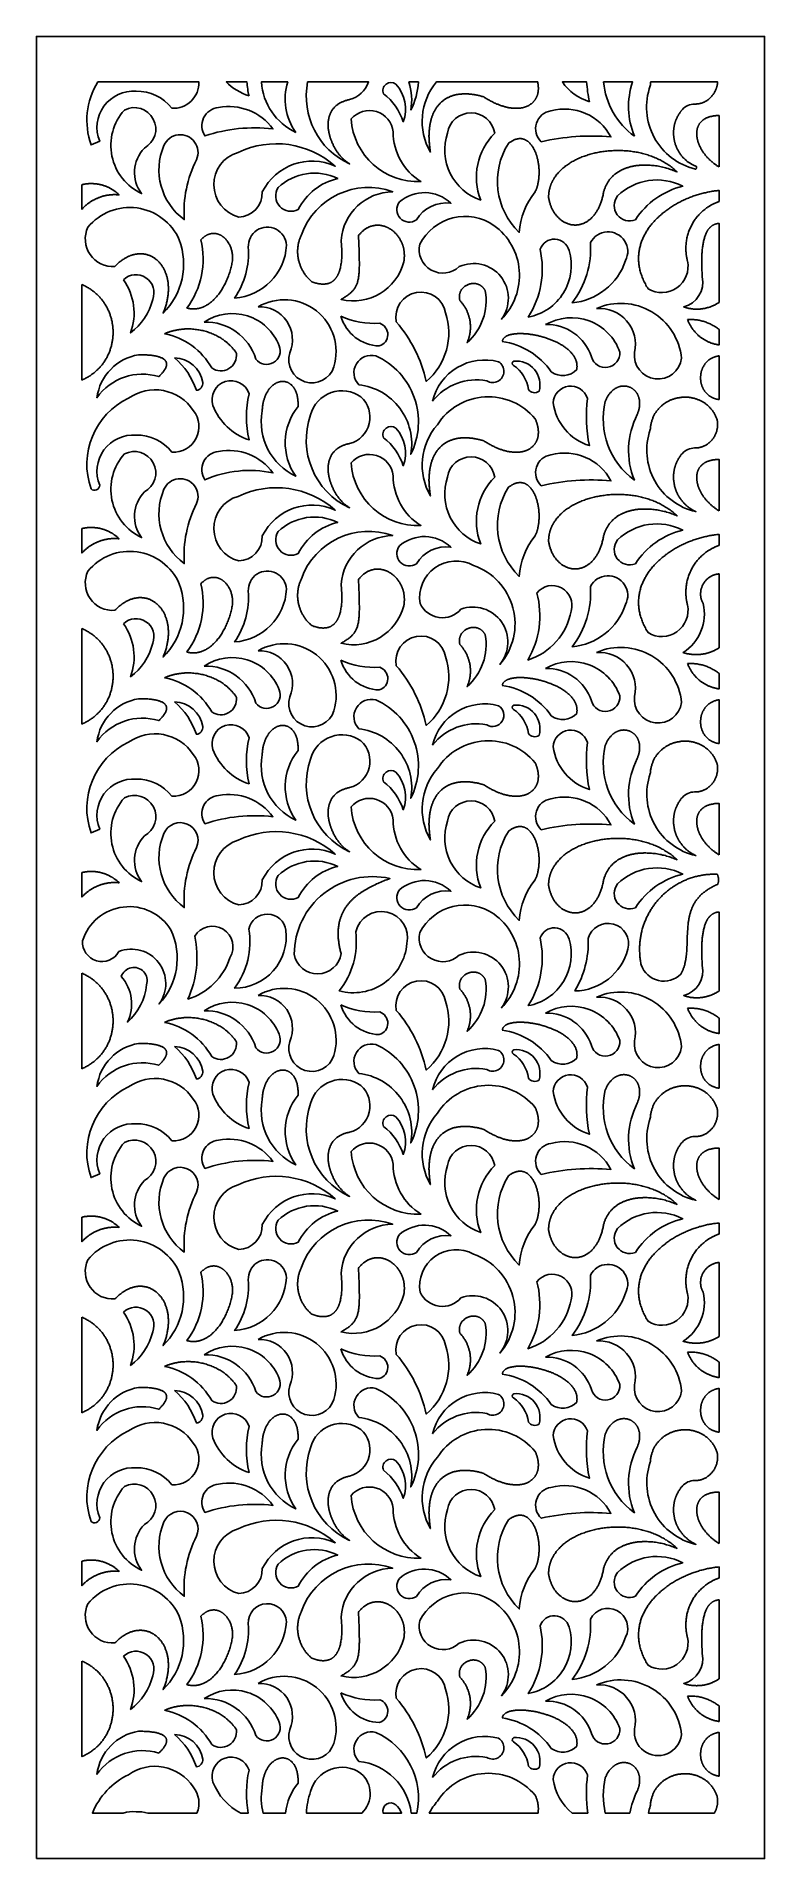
# Model space of a CAD drawing. Extents: x -400 to 400, y -1000 to 1000.
import ezdxf

# ---------------------------------------------------------------- set-up
doc = ezdxf.new("R2010")
doc.units = 0
doc.layers.add('LAYER_1', color=18, linetype='CONTINUOUS')

msp = doc.modelspace()

# ---------------------------------------------------------------- linework, layer by layer
at = {"layer": 'LAYER_1'}
for points in [[(-400, -1000), (400, -1000), (400, 1000), (-400, 1000)], [(350, 856.8), (349.3, 857.2), (348.6, 857.6), (348, 858), (347.3, 858.5), (346.7, 858.9), (346, 859.4), (345.4, 859.8), (344.8, 860.3), (344.2, 860.7), (343.6, 861.2), (343, 861.7), (342.4, 862.2), (341.8, 862.7), (341.3, 863.2), (340.7, 863.7), (340.2, 864.2), (339.6, 864.7), (339.1, 865.2), (338.6, 865.7), (338, 866.3), (337.5, 866.8), (337, 867.3), (336.6, 867.9), (336.1, 868.4), (335.6, 869), (335.2, 869.5), (334.7, 870.1), (334.3, 870.6), (333.8, 871.2), (333.4, 871.8), (333, 872.3), (332.6, 872.9), (332.2, 873.5), (331.9, 874.1), (331.5, 874.6), (331.1, 875.2), (330.8, 875.8), (330.4, 876.4), (330.1, 876.9), (329.8, 877.5), (329.5, 878.1), (329.2, 878.7), (328.9, 879.3), (328.6, 879.9), (328.4, 880.5), (328.1, 881), (327.9, 881.6), (327.6, 882.2), (327.4, 882.8), (327.2, 883.4), (327, 884), (326.8, 884.6), (326.7, 885.1), (326.5, 885.7), (326.3, 886.3), (326.2, 886.9), (326.1, 887.5), (326, 888), (325.8, 888.6), (325.8, 889.2), (325.7, 889.7), (325.6, 890.3), (325.5, 890.9), (325.5, 891.4), (325.5, 892), (325.4, 892.5), (325.4, 893.1), (325.4, 893.6), (325.4, 894.2), (325.5, 894.7), (325.5, 895.2), (325.5, 895.8), (325.6, 896.3), (325.7, 896.8), (325.8, 897.3), (325.9, 897.8), (326, 898.4), (326.1, 898.9), (326.2, 899.3), (326.4, 899.8), (326.6, 900.3), (326.7, 900.8), (326.9, 901.3), (327.1, 901.7), (327.3, 902.2), (327.6, 902.6), (327.8, 903.1), (328.1, 903.5), (328.3, 903.9), (328.6, 904.4), (328.9, 904.8), (329.2, 905.2), (329.6, 905.6), (329.9, 906), (330.2, 906.4), (330.6, 906.7), (331, 907.1), (331.4, 907.5), (331.8, 907.8), (332.2, 908.1), (332.6, 908.5), (333.1, 908.8), (333.6, 909.1), (334, 909.4), (334.5, 909.7), (335, 910), (335.6, 910.2), (336.1, 910.5), (336.7, 910.7), (337.2, 911), (337.8, 911.2), (338.4, 911.4), (339, 911.6), (339.6, 911.8), (340.3, 912), (340.9, 912.2), (341.6, 912.3), (342.3, 912.5), (343, 912.6), (343.7, 912.7), (344.4, 912.8), (345.2, 912.9), (345.9, 913), (346.7, 913.1), (347.5, 913.1), (348.3, 913.2), (349.2, 913.2), (350, 913.2)], [(162.7, 823.2), (162.7, 823.8), (162.7, 824.4), (162.7, 825), (162.7, 825.6), (162.8, 826.2), (162.8, 826.8), (162.9, 827.4), (162.9, 828), (163, 828.6), (163.1, 829.1), (163.2, 829.7), (163.3, 830.3), (163.4, 830.8), (163.5, 831.4), (163.6, 832), (163.8, 832.5), (163.9, 833.1), (164.1, 833.6), (164.2, 834.2), (164.4, 834.7), (164.5, 835.3), (164.7, 835.8), (164.9, 836.4), (165.1, 836.9), (165.3, 837.4), (165.5, 838), (165.7, 838.5), (166, 839), (166.2, 839.5), (166.4, 840), (166.7, 840.5), (166.9, 841.1), (167.2, 841.6), (167.5, 842.1), (167.7, 842.6), (168, 843), (168.3, 843.5), (168.6, 844), (168.9, 844.5), (169.2, 845), (169.8, 845.9), (170.5, 846.9), (171.2, 847.8), (171.9, 848.7), (172.7, 849.6), (173.4, 850.5), (174.2, 851.3), (175, 852.2), (175.9, 853), (176.7, 853.9), (177.6, 854.7), (178.5, 855.5), (179.5, 856.2), (180.4, 857), (181.4, 857.8), (182.4, 858.5), (183.4, 859.2), (184.4, 859.9), (185.5, 860.6), (186.5, 861.3), (187.6, 861.9), (188.7, 862.6), (189.9, 863.2), (191, 863.8), (192.2, 864.4), (193.3, 865), (194.5, 865.6), (195.7, 866.1), (196.9, 866.6), (198.2, 867.2), (199.4, 867.7), (200.7, 868.2), (202, 868.6), (203.3, 869.1), (204.6, 869.5), (205.9, 869.9), (207.2, 870.3), (208.5, 870.7), (209.9, 871.1), (211.2, 871.4), (212.6, 871.8), (214, 872.1), (215.3, 872.4), (216.7, 872.7), (218.1, 872.9), (219.5, 873.2), (221, 873.4), (222.4, 873.6), (223.8, 873.8), (225.2, 874), (226.7, 874.2), (228.1, 874.3), (229.6, 874.4), (231, 874.5), (232.5, 874.6), (233.9, 874.7), (235.4, 874.8), (236.9, 874.8), (238.3, 874.8), (239.8, 874.8), (241.3, 874.8), (242.8, 874.7), (244.2, 874.7), (245.7, 874.6), (247.2, 874.5), (248.6, 874.4), (250.1, 874.3), (251.6, 874.1), (253, 873.9), (254.5, 873.7), (256, 873.5), (257.4, 873.3), (258.9, 873.1), (260.3, 872.8), (261.7, 872.5), (263.2, 872.2), (264.6, 871.9), (266, 871.5), (267.5, 871.1), (268.9, 870.7), (270.3, 870.3), (271.7, 869.9), (273, 869.5), (274.4, 869), (275.8, 868.5), (277.2, 868), (278.5, 867.4), (279.8, 866.9), (281.2, 866.3), (282.5, 865.7), (283.8, 865.1), (285.1, 864.5), (286.4, 863.8), (287.6, 863.1), (288.9, 862.4), (290.1, 861.7), (291.3, 861), (292.6, 860.2), (293.7, 859.4), (294.9, 858.6), (296.1, 857.8), (297.2, 856.9), (298.4, 856), (299.5, 855.1), (300.6, 854.2), (301.7, 853.3), (302.7, 852.3), (303.8, 851.3), (302.4, 851.9), (301, 852.5), (299.6, 853), (298.2, 853.6), (296.8, 854.1), (295.4, 854.5), (293.9, 855), (292.4, 855.4), (291, 855.9), (289.5, 856.2), (288, 856.6), (286.4, 856.9), (284.9, 857.2), (283.4, 857.5), (281.9, 857.8), (280.3, 858), (278.8, 858.2), (277.3, 858.4), (275.7, 858.5), (274.2, 858.7), (272.6, 858.7), (271.1, 858.8), (269.6, 858.8), (268.8, 858.8), (268, 858.8), (267.3, 858.8), (266.5, 858.8), (265.8, 858.8), (265, 858.7), (264.2, 858.7), (263.5, 858.6), (262.7, 858.6), (262, 858.5), (261.2, 858.4), (260.5, 858.4), (259.7, 858.3), (259, 858.2), (258.3, 858.1), (257.5, 858), (256.8, 857.8), (256.1, 857.7), (255.4, 857.6), (254.6, 857.4), (253.9, 857.3), (253.2, 857.1), (252.5, 856.9), (251.8, 856.7), (251.1, 856.5), (250.4, 856.3), (249.7, 856.1), (249.1, 855.9), (248.4, 855.7), (247.7, 855.4), (247, 855.2), (246.4, 854.9), (245.7, 854.7), (245.1, 854.4), (244.4, 854.1), (243.8, 853.8), (243.1, 853.5), (242.5, 853.2), (241.9, 852.9), (241.3, 852.6), (240.7, 852.2), (240.1, 851.9), (239.5, 851.5), (238.9, 851.1), (238.3, 850.8), (237.7, 850.4), (237.2, 850), (236.6, 849.6), (236.1, 849.1), (235.5, 848.7), (235, 848.3), (234.5, 847.8), (234, 847.4), (233.4, 846.9), (232.9, 846.4), (232.5, 845.9), (232, 845.4), (231.5, 844.9), (231, 844.4), (230.6, 843.9), (230.1, 843.3), (229.7, 842.8), (229.3, 842.2), (228.9, 841.6), (228.5, 841.1), (228.1, 840.5), (227.7, 839.9), (227.3, 839.2), (226.9, 838.6), (226.6, 838), (226.2, 837.3), (225.9, 836.7), (225.6, 836), (225.3, 835.3), (225, 834.6), (224.7, 833.9), (224.4, 833.2), (224.1, 832.4), (223.9, 831.7), (223.6, 830.9), (223.4, 830.2), (223.2, 829.4), (223, 828.2), (222.7, 827.1), (222.5, 825.9), (222.2, 824.8), (222, 823.7), (221.7, 822.6), (221.4, 821.6), (221.1, 820.5), (220.7, 819.5), (220.4, 818.5), (220.1, 817.5), (219.7, 816.6), (219.4, 815.6), (219, 814.7), (218.6, 813.8), (218.2, 813), (217.8, 812.1), (217.4, 811.3), (217, 810.5), (216.5, 809.7), (216.1, 808.9), (215.6, 808.1), (215.2, 807.4), (214.7, 806.7), (214.2, 806), (213.8, 805.3), (213.3, 804.6), (212.8, 804), (212.3, 803.4), (211.8, 802.8), (211.2, 802.2), (210.7, 801.6), (210.2, 801.1), (209.7, 800.6), (209.1, 800), (208.6, 799.6), (208, 799.1), (207.4, 798.6), (206.9, 798.2), (206.3, 797.8), (205.7, 797.4), (205.2, 797), (204.6, 796.6), (204, 796.3), (203.4, 796), (202.8, 795.7), (202.2, 795.4), (201.6, 795.1), (201, 794.8), (200.4, 794.6), (199.8, 794.4), (199.2, 794.2), (198.6, 794), (198, 793.8), (197.4, 793.6), (196.7, 793.5), (196.1, 793.4), (195.5, 793.3), (194.9, 793.2), (194.3, 793.1), (193.6, 793.1), (193, 793), (192.4, 793), (191.8, 793), (191.2, 793), (190.5, 793.1), (189.9, 793.1), (189.3, 793.2), (188.7, 793.2), (188.1, 793.3), (187.5, 793.4), (186.9, 793.6), (186.3, 793.7), (185.6, 793.9), (185, 794), (184.4, 794.2), (183.9, 794.4), (183.3, 794.6), (182.7, 794.9), (182.1, 795.1), (181.5, 795.4), (180.9, 795.7), (180.4, 795.9), (179.8, 796.3), (179.2, 796.6), (178.7, 796.9), (178.1, 797.3), (177.6, 797.6), (177, 798), (176.5, 798.4), (176, 798.8), (175.4, 799.2), (174.9, 799.7), (174.4, 800.1), (173.9, 800.6), (173.4, 801.1), (172.9, 801.5), (172.4, 802.1), (172, 802.6), (171.5, 803.1), (171.1, 803.7), (170.6, 804.2), (170.2, 804.8), (169.7, 805.4), (169.3, 806), (168.9, 806.6), (168.5, 807.2), (168.1, 807.8), (167.7, 808.5), (167.4, 809.2), (167, 809.8), (166.7, 810.5), (166.3, 811.2), (166, 811.9), (165.7, 812.7), (165.4, 813.4), (165.1, 814.2), (164.8, 814.9), (164.5, 815.7), (164.3, 816.5), (164, 817.3), (163.8, 818.1), (163.6, 818.9), (163.4, 819.8), (163.2, 820.6), (163, 821.5), (162.8, 822.3)], [(-350, 837.3), (-349.3, 837.5), (-348.6, 837.6), (-347.9, 837.8), (-347.2, 837.9), (-346.6, 838), (-345.9, 838.1), (-345.2, 838.2), (-344.5, 838.3), (-343.8, 838.4), (-343.1, 838.4), (-342.4, 838.5), (-341.7, 838.5), (-341, 838.5), (-340.3, 838.5), (-339.6, 838.5), (-339, 838.5), (-338.3, 838.5), (-337.6, 838.5), (-336.9, 838.4), (-336.2, 838.4), (-335.5, 838.3), (-334.8, 838.3), (-334.2, 838.2), (-333.5, 838.1), (-332.8, 838), (-332.1, 837.9), (-331.5, 837.8), (-330.8, 837.6), (-330.1, 837.5), (-329.4, 837.3), (-328.8, 837.2), (-328.1, 837), (-327.5, 836.8), (-326.8, 836.6), (-326.2, 836.4), (-325.5, 836.2), (-324.9, 835.9), (-324.2, 835.7), (-323.6, 835.5), (-322.9, 835.2), (-322.3, 834.9), (-321.7, 834.7), (-321.1, 834.4), (-320.4, 834.1), (-319.8, 833.8), (-319.2, 833.5), (-318.6, 833.1), (-318, 832.8), (-317.4, 832.5), (-316.8, 832.1), (-316.2, 831.7), (-315.6, 831.4), (-315.1, 831), (-314.5, 830.6), (-313.9, 830.2), (-313.4, 829.8), (-312.8, 829.3), (-312.2, 828.9), (-311.7, 828.5), (-311.2, 828), (-310.6, 827.6), (-310.1, 827.1), (-309.6, 826.6), (-309.1, 826.1), (-309.8, 826.2), (-310.5, 826.3), (-311.2, 826.3), (-312, 826.3), (-312.7, 826.4), (-313.4, 826.4), (-314.1, 826.4), (-314.8, 826.4), (-315.6, 826.4), (-316.3, 826.3), (-317, 826.3), (-317.7, 826.2), (-318.4, 826.2), (-319.1, 826.1), (-319.8, 826), (-320.5, 825.9), (-321.2, 825.8), (-321.9, 825.7), (-322.6, 825.6), (-323.3, 825.5), (-324, 825.3), (-324.7, 825.2), (-325.4, 825), (-326.1, 824.9), (-326.8, 824.7), (-327.4, 824.5), (-328.1, 824.3), (-328.8, 824.1), (-329.5, 823.9), (-330.1, 823.6), (-330.8, 823.4), (-331.4, 823.1), (-332.1, 822.9), (-332.7, 822.6), (-333.4, 822.3), (-334, 822.1), (-334.7, 821.8), (-335.3, 821.5), (-335.9, 821.1), (-336.6, 820.8), (-337.2, 820.5), (-337.8, 820.1), (-338.4, 819.8), (-339, 819.4), (-339.6, 819.1), (-340.2, 818.7), (-340.8, 818.3), (-341.4, 817.9), (-342, 817.5), (-342.6, 817.1), (-343.1, 816.7), (-343.7, 816.2), (-344.3, 815.8), (-344.8, 815.3), (-345.4, 814.9), (-345.9, 814.4), (-346.4, 814), (-347, 813.5), (-347.5, 813), (-348, 812.5), (-348.5, 812), (-349, 811.5), (-349.5, 810.9), (-350, 810.4)], [(-350, 727.6), (-348.9, 727.2), (-347.9, 726.7), (-346.9, 726.2), (-345.8, 725.7), (-344.8, 725.1), (-343.9, 724.6), (-342.9, 724), (-342, 723.4), (-341, 722.8), (-340.1, 722.2), (-339.2, 721.6), (-338.3, 720.9), (-337.5, 720.3), (-336.6, 719.6), (-335.8, 718.9), (-335, 718.2), (-334.2, 717.5), (-333.4, 716.8), (-332.7, 716.1), (-331.9, 715.4), (-331.2, 714.6), (-330.5, 713.8), (-329.8, 713.1), (-329.1, 712.3), (-328.5, 711.5), (-327.8, 710.7), (-327.2, 709.9), (-326.6, 709), (-326, 708.2), (-325.4, 707.4), (-324.8, 706.5), (-324.3, 705.7), (-323.8, 704.8), (-323.3, 703.9), (-322.8, 703), (-322.3, 702.1), (-321.8, 701.2), (-321.4, 700.3), (-321, 699.4), (-320.6, 698.5), (-320.2, 697.6), (-319.8, 696.6), (-319.4, 695.7), (-319.1, 694.8), (-318.8, 693.8), (-318.5, 692.9), (-318.2, 691.9), (-317.9, 691), (-317.6, 690), (-317.4, 689), (-317.2, 688), (-316.9, 687.1), (-316.8, 686.1), (-316.6, 685.1), (-316.4, 684.1), (-316.3, 683.1), (-316.2, 682.2), (-316.1, 681.2), (-316, 680.2), (-315.9, 679.2), (-315.8, 678.2), (-315.8, 677.2), (-315.8, 676.2), (-315.8, 675.2), (-315.8, 674.2), (-315.8, 673.2), (-315.8, 672.2), (-315.9, 671.2), (-316, 670.2), (-316.1, 669.2), (-316.2, 668.2), (-316.3, 667.3), (-316.4, 666.3), (-316.6, 665.3), (-316.8, 664.3), (-317, 663.3), (-317.2, 662.3), (-317.4, 661.4), (-317.6, 660.4), (-317.9, 659.4), (-318.2, 658.5), (-318.5, 657.5), (-318.8, 656.6), (-319.1, 655.6), (-319.5, 654.7), (-319.8, 653.8), (-320.2, 652.8), (-320.6, 651.9), (-321, 651), (-321.4, 650.1), (-321.9, 649.2), (-322.3, 648.3), (-322.8, 647.4), (-323.3, 646.5), (-323.8, 645.6), (-324.3, 644.8), (-324.9, 643.9), (-325.4, 643), (-326, 642.2), (-326.6, 641.4), (-327.2, 640.6), (-327.8, 639.7), (-328.5, 638.9), (-329.2, 638.1), (-329.8, 637.4), (-330.5, 636.6), (-331.2, 635.8), (-332, 635.1), (-332.7, 634.3), (-333.5, 633.6), (-334.2, 632.9), (-335, 632.2), (-335.8, 631.5), (-336.7, 630.8), (-337.5, 630.2), (-338.4, 629.5), (-339.3, 628.9), (-340.1, 628.2), (-341.1, 627.6), (-342, 627), (-342.9, 626.5), (-343.9, 625.9), (-344.9, 625.3), (-345.9, 624.8), (-346.9, 624.3), (-347.9, 623.8), (-348.9, 623.3), (-350, 622.8)], [(315.4, 689.3), (316.5, 689.3), (317.7, 689.3), (318.9, 689.3), (320.1, 689.3), (321.2, 689.3), (322.4, 689.2), (323.5, 689.1), (324.7, 689), (325.8, 688.8), (327, 688.6), (328.1, 688.4), (329.3, 688.2), (330.4, 687.9), (331.5, 687.6), (332.6, 687.3), (333.7, 687), (334.8, 686.6), (335.9, 686.3), (337, 685.8), (338, 685.4), (339.1, 685), (340.2, 684.5), (341.2, 684), (342.2, 683.5), (343.2, 682.9), (344.2, 682.3), (345.2, 681.7), (346.2, 681.1), (347.2, 680.5), (348.1, 679.8), (349.1, 679.1), (350, 678.4), (350, 661.4), (349.3, 661.5), (348.5, 661.6), (347.8, 661.8), (347.1, 661.9), (346.4, 662.1), (345.6, 662.3), (344.9, 662.4), (344.2, 662.6), (343.5, 662.8), (342.8, 663.1), (342.1, 663.3), (341.4, 663.5), (340.7, 663.8), (340.1, 664), (339.4, 664.3), (338.7, 664.6), (338.1, 664.9), (337.4, 665.2), (336.8, 665.5), (336.1, 665.8), (335.5, 666.2), (334.8, 666.5), (334.2, 666.9), (333.6, 667.3), (333, 667.6), (332.4, 668), (331.8, 668.4), (331.2, 668.8), (330.6, 669.2), (330, 669.7), (329.4, 670.1), (328.9, 670.6), (328.3, 671), (327.8, 671.5), (327.2, 671.9), (326.7, 672.4), (326.2, 672.9), (325.6, 673.4), (325.1, 673.9), (324.6, 674.5), (324.1, 675), (323.6, 675.5), (323.2, 676.1), (322.7, 676.6), (322.2, 677.2), (321.8, 677.7), (321.3, 678.3), (320.9, 678.9), (320.5, 679.5), (320.1, 680.1), (319.7, 680.7), (319.3, 681.3), (318.9, 681.9), (318.5, 682.6), (318.2, 683.2), (317.8, 683.9), (317.5, 684.5), (317.1, 685.2), (316.8, 685.8), (316.5, 686.5), (316.2, 687.2), (315.9, 687.9), (315.6, 688.6)], [(350, 601.4), (349.4, 601.5), (348.7, 601.6), (348.1, 601.7), (347.5, 601.8), (346.9, 602), (346.3, 602.2), (345.8, 602.3), (345.2, 602.5), (344.6, 602.7), (344.1, 602.9), (343.6, 603.1), (343, 603.4), (342.5, 603.6), (342, 603.9), (341.5, 604.1), (341, 604.4), (340.6, 604.7), (340.1, 605), (339.7, 605.3), (339.2, 605.6), (338.8, 605.9), (338.4, 606.2), (337.9, 606.6), (337.5, 606.9), (337.2, 607.3), (336.8, 607.6), (336.4, 608), (336, 608.4), (335.7, 608.8), (335.3, 609.2), (335, 609.6), (334.7, 610), (334.4, 610.4), (334.1, 610.8), (333.8, 611.3), (333.5, 611.7), (333.2, 612.1), (333, 612.6), (332.7, 613), (332.5, 613.5), (332.2, 613.9), (332, 614.4), (331.8, 614.9), (331.6, 615.4), (331.4, 615.8), (331.2, 616.3), (331.1, 616.8), (330.9, 617.3), (330.8, 617.8), (330.6, 618.3), (330.5, 618.8), (330.4, 619.3), (330.2, 619.8), (330.1, 620.3), (330.1, 620.8), (330, 621.3), (329.9, 621.8), (329.8, 622.4), (329.8, 622.9), (329.7, 623.4), (329.7, 623.9), (329.7, 624.4), (329.7, 624.9), (329.7, 625.5), (329.7, 626), (329.7, 626.5), (329.7, 627), (329.8, 627.5), (329.8, 628.1), (329.9, 628.6), (329.9, 629.1), (330, 629.6), (330.1, 630.1), (330.2, 630.6), (330.3, 631.1), (330.4, 631.6), (330.5, 632.1), (330.7, 632.6), (330.8, 633.1), (331, 633.6), (331.1, 634.1), (331.3, 634.6), (331.5, 635.1), (331.7, 635.6), (331.9, 636), (332.1, 636.5), (332.3, 637), (332.6, 637.4), (332.8, 637.9), (333.1, 638.3), (333.3, 638.8), (333.6, 639.2), (333.9, 639.7), (334.2, 640.1), (334.5, 640.5), (334.8, 640.9), (335.1, 641.3), (335.5, 641.7), (335.8, 642.1), (336.2, 642.5), (336.5, 642.9), (336.9, 643.3), (337.3, 643.6), (337.7, 644), (338.1, 644.3), (338.5, 644.6), (338.9, 645), (339.3, 645.3), (339.8, 645.6), (340.2, 645.9), (340.7, 646.2), (341.2, 646.5), (341.6, 646.7), (342.1, 647), (342.6, 647.2), (343.1, 647.5), (343.7, 647.7), (344.2, 647.9), (344.7, 648.1), (345.3, 648.3), (345.8, 648.5), (346.4, 648.7), (347, 648.8), (347.6, 649), (348.1, 649.1), (348.8, 649.2), (349.4, 649.3), (350, 649.4)], [(350, 479.3), (349.3, 479.7), (348.6, 480.1), (348, 480.5), (347.3, 481), (346.7, 481.4), (346, 481.9), (345.4, 482.3), (344.8, 482.8), (344.2, 483.3), (343.6, 483.7), (343, 484.2), (342.4, 484.7), (341.8, 485.2), (341.3, 485.7), (340.7, 486.2), (340.2, 486.7), (339.6, 487.2), (339.1, 487.7), (338.6, 488.3), (338, 488.8), (337.5, 489.3), (337, 489.9), (336.6, 490.4), (336.1, 490.9), (335.6, 491.5), (335.2, 492), (334.7, 492.6), (334.3, 493.2), (333.8, 493.7), (333.4, 494.3), (333, 494.8), (332.6, 495.4), (332.2, 496), (331.9, 496.6), (331.5, 497.1), (331.1, 497.7), (330.8, 498.3), (330.4, 498.9), (330.1, 499.5), (329.8, 500), (329.5, 500.6), (329.2, 501.2), (328.9, 501.8), (328.6, 502.4), (328.4, 503), (328.1, 503.6), (327.9, 504.1), (327.6, 504.7), (327.4, 505.3), (327.2, 505.9), (327, 506.5), (326.8, 507.1), (326.7, 507.7), (326.5, 508.2), (326.3, 508.8), (326.2, 509.4), (326.1, 510), (326, 510.5), (325.8, 511.1), (325.8, 511.7), (325.7, 512.3), (325.6, 512.8), (325.5, 513.4), (325.5, 513.9), (325.5, 514.5), (325.4, 515), (325.4, 515.6), (325.4, 516.1), (325.4, 516.7), (325.5, 517.2), (325.5, 517.8), (325.5, 518.3), (325.6, 518.8), (325.7, 519.3), (325.8, 519.8), (325.9, 520.4), (326, 520.9), (326.1, 521.4), (326.2, 521.9), (326.4, 522.3), (326.6, 522.8), (326.7, 523.3), (326.9, 523.8), (327.1, 524.2), (327.3, 524.7), (327.6, 525.1), (327.8, 525.6), (328.1, 526), (328.3, 526.5), (328.6, 526.9), (328.9, 527.3), (329.2, 527.7), (329.6, 528.1), (329.9, 528.5), (330.2, 528.9), (330.6, 529.2), (331, 529.6), (331.4, 530), (331.8, 530.3), (332.2, 530.6), (332.6, 531), (333.1, 531.3), (333.6, 531.6), (334, 531.9), (334.5, 532.2), (335, 532.5), (335.6, 532.7), (336.1, 533), (336.7, 533.3), (337.2, 533.5), (337.8, 533.7), (338.4, 533.9), (339, 534.1), (339.6, 534.3), (340.3, 534.5), (340.9, 534.7), (341.6, 534.8), (342.3, 535), (343, 535.1), (343.7, 535.2), (344.4, 535.3), (345.2, 535.4), (345.9, 535.5), (346.7, 535.6), (347.5, 535.6), (348.3, 535.7), (349.2, 535.7), (350, 535.7)], [(162.7, 445.7), (162.7, 446.3), (162.7, 446.9), (162.7, 447.5), (162.7, 448.1), (162.8, 448.7), (162.8, 449.3), (162.9, 449.9), (162.9, 450.5), (163, 451.1), (163.1, 451.6), (163.2, 452.2), (163.3, 452.8), (163.4, 453.4), (163.5, 453.9), (163.6, 454.5), (163.8, 455), (163.9, 455.6), (164.1, 456.2), (164.2, 456.7), (164.4, 457.3), (164.5, 457.8), (164.7, 458.3), (164.9, 458.9), (165.1, 459.4), (165.3, 459.9), (165.5, 460.5), (165.7, 461), (166, 461.5), (166.2, 462), (166.4, 462.5), (166.7, 463.1), (166.9, 463.6), (167.2, 464.1), (167.5, 464.6), (167.7, 465.1), (168, 465.6), (168.3, 466), (168.6, 466.5), (168.9, 467), (169.2, 467.5), (169.8, 468.4), (170.5, 469.4), (171.2, 470.3), (171.9, 471.2), (172.7, 472.1), (173.4, 473), (174.2, 473.9), (175, 474.7), (175.9, 475.5), (176.7, 476.4), (177.6, 477.2), (178.5, 478), (179.5, 478.8), (180.4, 479.5), (181.4, 480.3), (182.4, 481), (183.4, 481.7), (184.4, 482.4), (185.5, 483.1), (186.5, 483.8), (187.6, 484.5), (188.7, 485.1), (189.9, 485.7), (191, 486.3), (192.2, 486.9), (193.3, 487.5), (194.5, 488.1), (195.7, 488.6), (196.9, 489.2), (198.2, 489.7), (199.4, 490.2), (200.7, 490.7), (202, 491.1), (203.3, 491.6), (204.6, 492), (205.9, 492.4), (207.2, 492.8), (208.5, 493.2), (209.9, 493.6), (211.2, 493.9), (212.6, 494.3), (214, 494.6), (215.3, 494.9), (216.7, 495.2), (218.1, 495.5), (219.5, 495.7), (221, 495.9), (222.4, 496.1), (223.8, 496.3), (225.2, 496.5), (226.7, 496.7), (228.1, 496.8), (229.6, 497), (231, 497.1), (232.5, 497.1), (233.9, 497.2), (235.4, 497.3), (236.9, 497.3), (238.3, 497.3), (239.8, 497.3), (241.3, 497.3), (242.8, 497.3), (244.2, 497.2), (245.7, 497.1), (247.2, 497), (248.6, 496.9), (250.1, 496.8), (251.6, 496.6), (253, 496.4), (254.5, 496.3), (256, 496), (257.4, 495.8), (258.9, 495.6), (260.3, 495.3), (261.7, 495), (263.2, 494.7), (264.6, 494.4), (266, 494), (267.5, 493.6), (268.9, 493.3), (270.3, 492.8), (271.7, 492.4), (273, 492), (274.4, 491.5), (275.8, 491), (277.2, 490.5), (278.5, 490), (279.8, 489.4), (281.2, 488.8), (282.5, 488.2), (283.8, 487.6), (285.1, 487), (286.4, 486.3), (287.6, 485.6), (288.9, 484.9), (290.1, 484.2), (291.3, 483.5), (292.6, 482.7), (293.7, 481.9), (294.9, 481.1), (296.1, 480.3), (297.2, 479.4), (298.4, 478.5), (299.5, 477.7), (300.6, 476.7), (301.7, 475.8), (302.7, 474.8), (303.8, 473.8), (302.4, 474.4), (301, 475), (299.6, 475.5), (298.2, 476.1), (296.8, 476.6), (295.4, 477.1), (293.9, 477.5), (292.4, 478), (291, 478.4), (289.5, 478.7), (288, 479.1), (286.4, 479.4), (284.9, 479.8), (283.4, 480), (281.9, 480.3), (280.3, 480.5), (278.8, 480.7), (277.3, 480.9), (275.7, 481), (274.2, 481.2), (272.6, 481.3), (271.1, 481.3), (269.6, 481.3), (268.8, 481.3), (268, 481.3), (267.3, 481.3), (266.5, 481.3), (265.8, 481.3), (265, 481.3), (264.2, 481.2), (263.5, 481.2), (262.7, 481.1), (262, 481), (261.2, 481), (260.5, 480.9), (259.7, 480.8), (259, 480.7), (258.3, 480.6), (257.5, 480.5), (256.8, 480.3), (256.1, 480.2), (255.4, 480.1), (254.6, 479.9), (253.9, 479.8), (253.2, 479.6), (252.5, 479.4), (251.8, 479.2), (251.1, 479), (250.4, 478.8), (249.7, 478.6), (249.1, 478.4), (248.4, 478.2), (247.7, 477.9), (247, 477.7), (246.4, 477.4), (245.7, 477.2), (245.1, 476.9), (244.4, 476.6), (243.8, 476.3), (243.1, 476), (242.5, 475.7), (241.9, 475.4), (241.3, 475.1), (240.7, 474.7), (240.1, 474.4), (239.5, 474), (238.9, 473.7), (238.3, 473.3), (237.7, 472.9), (237.2, 472.5), (236.6, 472.1), (236.1, 471.7), (235.5, 471.2), (235, 470.8), (234.5, 470.3), (234, 469.9), (233.4, 469.4), (232.9, 468.9), (232.5, 468.4), (232, 467.9), (231.5, 467.4), (231, 466.9), (230.6, 466.4), (230.1, 465.8), (229.7, 465.3), (229.3, 464.7), (228.9, 464.2), (228.5, 463.6), (228.1, 463), (227.7, 462.4), (227.3, 461.7), (226.9, 461.1), (226.6, 460.5), (226.2, 459.8), (225.9, 459.2), (225.6, 458.5), (225.3, 457.8), (225, 457.1), (224.7, 456.4), (224.4, 455.7), (224.1, 455), (223.9, 454.2), (223.6, 453.5), (223.4, 452.7), (223.2, 451.9), (223, 450.7), (222.7, 449.6), (222.5, 448.4), (222.2, 447.3), (222, 446.2), (221.7, 445.1), (221.4, 444.1), (221.1, 443), (220.7, 442), (220.4, 441), (220.1, 440), (219.7, 439.1), (219.4, 438.2), (219, 437.2), (218.6, 436.3), (218.2, 435.5), (217.8, 434.6), (217.4, 433.8), (217, 433), (216.5, 432.2), (216.1, 431.4), (215.6, 430.6), (215.2, 429.9), (214.7, 429.2), (214.2, 428.5), (213.8, 427.8), (213.3, 427.2), (212.8, 426.5), (212.3, 425.9), (211.8, 425.3), (211.2, 424.7), (210.7, 424.1), (210.2, 423.6), (209.7, 423.1), (209.1, 422.6), (208.6, 422.1), (208, 421.6), (207.4, 421.1), (206.9, 420.7), (206.3, 420.3), (205.7, 419.9), (205.2, 419.5), (204.6, 419.1), (204, 418.8), (203.4, 418.5), (202.8, 418.2), (202.2, 417.9), (201.6, 417.6), (201, 417.3), (200.4, 417.1), (199.8, 416.9), (199.2, 416.7), (198.6, 416.5), (198, 416.3), (197.4, 416.2), (196.7, 416), (196.1, 415.9), (195.5, 415.8), (194.9, 415.7), (194.3, 415.6), (193.6, 415.6), (193, 415.6), (192.4, 415.5), (191.8, 415.5), (191.2, 415.5), (190.5, 415.6), (189.9, 415.6), (189.3, 415.7), (188.7, 415.8), (188.1, 415.8), (187.5, 416), (186.9, 416.1), (186.3, 416.2), (185.6, 416.4), (185, 416.5), (184.4, 416.7), (183.9, 416.9), (183.3, 417.1), (182.7, 417.4), (182.1, 417.6), (181.5, 417.9), (180.9, 418.2), (180.4, 418.5), (179.8, 418.8), (179.2, 419.1), (178.7, 419.4), (178.1, 419.8), (177.6, 420.1), (177, 420.5), (176.5, 420.9), (176, 421.3), (175.4, 421.7), (174.9, 422.2), (174.4, 422.6), (173.9, 423.1), (173.4, 423.6), (172.9, 424.1), (172.4, 424.6), (172, 425.1), (171.5, 425.6), (171.1, 426.2), (170.6, 426.7), (170.2, 427.3), (169.7, 427.9), (169.3, 428.5), (168.9, 429.1), (168.5, 429.7), (168.1, 430.4), (167.7, 431), (167.4, 431.7), (167, 432.3), (166.7, 433), (166.3, 433.7), (166, 434.5), (165.7, 435.2), (165.4, 435.9), (165.1, 436.7), (164.8, 437.4), (164.5, 438.2), (164.3, 439), (164, 439.8), (163.8, 440.6), (163.6, 441.4), (163.4, 442.3), (163.2, 443.1), (163, 444), (162.8, 444.8)], [(-350, 459.8), (-349.3, 460), (-348.6, 460.1), (-347.9, 460.3), (-347.2, 460.4), (-346.6, 460.5), (-345.9, 460.6), (-345.2, 460.7), (-344.5, 460.8), (-343.8, 460.9), (-343.1, 460.9), (-342.4, 461), (-341.7, 461), (-341, 461), (-340.3, 461), (-339.6, 461.1), (-339, 461), (-338.3, 461), (-337.6, 461), (-336.9, 461), (-336.2, 460.9), (-335.5, 460.8), (-334.8, 460.8), (-334.2, 460.7), (-333.5, 460.6), (-332.8, 460.5), (-332.1, 460.4), (-331.5, 460.3), (-330.8, 460.1), (-330.1, 460), (-329.4, 459.8), (-328.8, 459.7), (-328.1, 459.5), (-327.5, 459.3), (-326.8, 459.1), (-326.2, 458.9), (-325.5, 458.7), (-324.9, 458.5), (-324.2, 458.2), (-323.6, 458), (-322.9, 457.7), (-322.3, 457.5), (-321.7, 457.2), (-321.1, 456.9), (-320.4, 456.6), (-319.8, 456.3), (-319.2, 456), (-318.6, 455.6), (-318, 455.3), (-317.4, 455), (-316.8, 454.6), (-316.2, 454.2), (-315.6, 453.9), (-315.1, 453.5), (-314.5, 453.1), (-313.9, 452.7), (-313.4, 452.3), (-312.8, 451.9), (-312.2, 451.4), (-311.7, 451), (-311.2, 450.5), (-310.6, 450.1), (-310.1, 449.6), (-309.6, 449.1), (-309.1, 448.6), (-309.8, 448.7), (-310.5, 448.8), (-311.2, 448.8), (-312, 448.9), (-312.7, 448.9), (-313.4, 448.9), (-314.1, 448.9), (-314.8, 448.9), (-315.6, 448.9), (-316.3, 448.8), (-317, 448.8), (-317.7, 448.8), (-318.4, 448.7), (-319.1, 448.6), (-319.8, 448.5), (-320.5, 448.5), (-321.2, 448.4), (-321.9, 448.2), (-322.6, 448.1), (-323.3, 448), (-324, 447.9), (-324.7, 447.7), (-325.4, 447.5), (-326.1, 447.4), (-326.8, 447.2), (-327.4, 447), (-328.1, 446.8), (-328.8, 446.6), (-329.5, 446.4), (-330.1, 446.1), (-330.8, 445.9), (-331.4, 445.7), (-332.1, 445.4), (-332.7, 445.1), (-333.4, 444.8), (-334, 444.6), (-334.7, 444.3), (-335.3, 444), (-335.9, 443.6), (-336.6, 443.3), (-337.2, 443), (-337.8, 442.7), (-338.4, 442.3), (-339, 441.9), (-339.6, 441.6), (-340.2, 441.2), (-340.8, 440.8), (-341.4, 440.4), (-342, 440), (-342.6, 439.6), (-343.1, 439.2), (-343.7, 438.7), (-344.3, 438.3), (-344.8, 437.9), (-345.4, 437.4), (-345.9, 436.9), (-346.4, 436.5), (-347, 436), (-347.5, 435.5), (-348, 435), (-348.5, 434.5), (-349, 434), (-349.5, 433.4), (-350, 432.9)], [(-350, 350.1), (-348.9, 349.6), (-347.9, 349.1), (-346.9, 348.6), (-345.8, 348.1), (-344.8, 347.5), (-343.9, 347), (-342.9, 346.4), (-342, 345.8), (-341, 345.2), (-340.1, 344.6), (-339.2, 344), (-338.3, 343.4), (-337.5, 342.7), (-336.6, 342), (-335.8, 341.4), (-335, 340.7), (-334.2, 340), (-333.4, 339.2), (-332.7, 338.5), (-331.9, 337.8), (-331.2, 337), (-330.5, 336.3), (-329.8, 335.5), (-329.1, 334.7), (-328.5, 333.9), (-327.8, 333.1), (-327.2, 332.3), (-326.6, 331.5), (-326, 330.6), (-325.4, 329.8), (-324.8, 328.9), (-324.3, 328.1), (-323.8, 327.2), (-323.3, 326.3), (-322.8, 325.5), (-322.3, 324.6), (-321.8, 323.7), (-321.4, 322.8), (-321, 321.9), (-320.6, 320.9), (-320.2, 320), (-319.8, 319.1), (-319.4, 318.1), (-319.1, 317.2), (-318.8, 316.3), (-318.5, 315.3), (-318.2, 314.3), (-317.9, 313.4), (-317.6, 312.4), (-317.4, 311.4), (-317.2, 310.5), (-316.9, 309.5), (-316.8, 308.5), (-316.6, 307.5), (-316.4, 306.6), (-316.3, 305.6), (-316.2, 304.6), (-316.1, 303.6), (-316, 302.6), (-315.9, 301.6), (-315.8, 300.6), (-315.8, 299.6), (-315.8, 298.6), (-315.8, 297.6), (-315.8, 296.6), (-315.8, 295.6), (-315.8, 294.6), (-315.9, 293.6), (-316, 292.7), (-316.1, 291.7), (-316.2, 290.7), (-316.3, 289.7), (-316.4, 288.7), (-316.6, 287.7), (-316.8, 286.7), (-317, 285.8), (-317.2, 284.8), (-317.4, 283.8), (-317.6, 282.8), (-317.9, 281.9), (-318.2, 280.9), (-318.5, 280), (-318.8, 279), (-319.1, 278.1), (-319.5, 277.1), (-319.8, 276.2), (-320.2, 275.3), (-320.6, 274.3), (-321, 273.4), (-321.4, 272.5), (-321.9, 271.6), (-322.3, 270.7), (-322.8, 269.8), (-323.3, 268.9), (-323.8, 268.1), (-324.3, 267.2), (-324.9, 266.3), (-325.4, 265.5), (-326, 264.6), (-326.6, 263.8), (-327.2, 263), (-327.8, 262.2), (-328.5, 261.4), (-329.2, 260.6), (-329.8, 259.8), (-330.5, 259), (-331.2, 258.3), (-332, 257.5), (-332.7, 256.8), (-333.5, 256), (-334.2, 255.3), (-335, 254.6), (-335.8, 253.9), (-336.7, 253.3), (-337.5, 252.6), (-338.4, 251.9), (-339.3, 251.3), (-340.1, 250.7), (-341.1, 250.1), (-342, 249.5), (-342.9, 248.9), (-343.9, 248.3), (-344.9, 247.8), (-345.9, 247.2), (-346.9, 246.7), (-347.9, 246.2), (-348.9, 245.7), (-350, 245.2)], [(315.4, 311.7), (316.5, 311.7), (317.7, 311.8), (318.9, 311.8), (320.1, 311.7), (321.2, 311.7), (322.4, 311.6), (323.5, 311.5), (324.7, 311.4), (325.8, 311.2), (327, 311), (328.1, 310.8), (329.3, 310.6), (330.4, 310.3), (331.5, 310.1), (332.6, 309.8), (333.7, 309.4), (334.8, 309.1), (335.9, 308.7), (337, 308.3), (338, 307.8), (339.1, 307.4), (340.2, 306.9), (341.2, 306.4), (342.2, 305.9), (343.2, 305.3), (344.2, 304.8), (345.2, 304.2), (346.2, 303.5), (347.2, 302.9), (348.1, 302.2), (349.1, 301.6), (350, 300.8), (350, 283.8), (349.3, 284), (348.5, 284.1), (347.8, 284.2), (347.1, 284.4), (346.4, 284.5), (345.6, 284.7), (344.9, 284.9), (344.2, 285.1), (343.5, 285.3), (342.8, 285.5), (342.1, 285.7), (341.4, 286), (340.7, 286.2), (340.1, 286.5), (339.4, 286.7), (338.7, 287), (338.1, 287.3), (337.4, 287.6), (336.8, 287.9), (336.1, 288.3), (335.5, 288.6), (334.8, 289), (334.2, 289.3), (333.6, 289.7), (333, 290.1), (332.4, 290.4), (331.8, 290.8), (331.2, 291.3), (330.6, 291.7), (330, 292.1), (329.4, 292.5), (328.9, 293), (328.3, 293.4), (327.8, 293.9), (327.2, 294.4), (326.7, 294.9), (326.2, 295.4), (325.6, 295.9), (325.1, 296.4), (324.6, 296.9), (324.1, 297.4), (323.6, 297.9), (323.2, 298.5), (322.7, 299), (322.2, 299.6), (321.8, 300.2), (321.3, 300.7), (320.9, 301.3), (320.5, 301.9), (320.1, 302.5), (319.7, 303.1), (319.3, 303.7), (318.9, 304.4), (318.5, 305), (318.2, 305.6), (317.8, 306.3), (317.5, 306.9), (317.1, 307.6), (316.8, 308.3), (316.5, 308.9), (316.2, 309.6), (315.9, 310.3), (315.6, 311)], [(350, 223.8), (349.4, 223.9), (348.7, 224), (348.1, 224.1), (347.5, 224.3), (346.9, 224.4), (346.3, 224.6), (345.8, 224.8), (345.2, 224.9), (344.6, 225.1), (344.1, 225.3), (343.6, 225.6), (343, 225.8), (342.5, 226), (342, 226.3), (341.5, 226.6), (341, 226.8), (340.6, 227.1), (340.1, 227.4), (339.7, 227.7), (339.2, 228), (338.8, 228.3), (338.4, 228.7), (337.9, 229), (337.5, 229.4), (337.2, 229.7), (336.8, 230.1), (336.4, 230.4), (336, 230.8), (335.7, 231.2), (335.3, 231.6), (335, 232), (334.7, 232.4), (334.4, 232.8), (334.1, 233.3), (333.8, 233.7), (333.5, 234.1), (333.2, 234.6), (333, 235), (332.7, 235.5), (332.5, 235.9), (332.2, 236.4), (332, 236.8), (331.8, 237.3), (331.6, 237.8), (331.4, 238.3), (331.2, 238.8), (331.1, 239.2), (330.9, 239.7), (330.8, 240.2), (330.6, 240.7), (330.5, 241.2), (330.4, 241.7), (330.2, 242.2), (330.1, 242.7), (330.1, 243.2), (330, 243.8), (329.9, 244.3), (329.8, 244.8), (329.8, 245.3), (329.7, 245.8), (329.7, 246.3), (329.7, 246.9), (329.7, 247.4), (329.7, 247.9), (329.7, 248.4), (329.7, 248.9), (329.7, 249.5), (329.8, 250), (329.8, 250.5), (329.9, 251), (329.9, 251.5), (330, 252), (330.1, 252.5), (330.2, 253.1), (330.3, 253.6), (330.4, 254.1), (330.5, 254.6), (330.7, 255.1), (330.8, 255.6), (331, 256.1), (331.1, 256.5), (331.3, 257), (331.5, 257.5), (331.7, 258), (331.9, 258.5), (332.1, 258.9), (332.3, 259.4), (332.6, 259.9), (332.8, 260.3), (333.1, 260.8), (333.3, 261.2), (333.6, 261.7), (333.9, 262.1), (334.2, 262.5), (334.5, 262.9), (334.8, 263.3), (335.1, 263.8), (335.5, 264.2), (335.8, 264.5), (336.2, 264.9), (336.5, 265.3), (336.9, 265.7), (337.3, 266), (337.7, 266.4), (338.1, 266.7), (338.5, 267.1), (338.9, 267.4), (339.3, 267.7), (339.8, 268), (340.2, 268.3), (340.7, 268.6), (341.2, 268.9), (341.6, 269.2), (342.1, 269.4), (342.6, 269.7), (343.1, 269.9), (343.7, 270.1), (344.2, 270.4), (344.7, 270.6), (345.3, 270.8), (345.8, 270.9), (346.4, 271.1), (347, 271.3), (347.6, 271.4), (348.1, 271.5), (348.8, 271.7), (349.4, 271.8), (350, 271.9)], [(350, 101.7), (349.3, 102.1), (348.6, 102.6), (348, 103), (347.3, 103.4), (346.7, 103.9), (346, 104.3), (345.4, 104.8), (344.8, 105.2), (344.2, 105.7), (343.6, 106.2), (343, 106.6), (342.4, 107.1), (341.8, 107.6), (341.3, 108.1), (340.7, 108.6), (340.2, 109.1), (339.6, 109.6), (339.1, 110.2), (338.6, 110.7), (338, 111.2), (337.5, 111.7), (337, 112.3), (336.6, 112.8), (336.1, 113.4), (335.6, 113.9), (335.2, 114.5), (334.7, 115), (334.3, 115.6), (333.8, 116.1), (333.4, 116.7), (333, 117.3), (332.6, 117.8), (332.2, 118.4), (331.9, 119), (331.5, 119.6), (331.1, 120.1), (330.8, 120.7), (330.4, 121.3), (330.1, 121.9), (329.8, 122.5), (329.5, 123.1), (329.2, 123.6), (328.9, 124.2), (328.6, 124.8), (328.4, 125.4), (328.1, 126), (327.9, 126.6), (327.6, 127.2), (327.4, 127.7), (327.2, 128.3), (327, 128.9), (326.8, 129.5), (326.7, 130.1), (326.5, 130.7), (326.3, 131.2), (326.2, 131.8), (326.1, 132.4), (326, 133), (325.8, 133.5), (325.8, 134.1), (325.7, 134.7), (325.6, 135.2), (325.5, 135.8), (325.5, 136.4), (325.5, 136.9), (325.4, 137.5), (325.4, 138), (325.4, 138.6), (325.4, 139.1), (325.5, 139.7), (325.5, 140.2), (325.5, 140.7), (325.6, 141.2), (325.7, 141.8), (325.8, 142.3), (325.9, 142.8), (326, 143.3), (326.1, 143.8), (326.2, 144.3), (326.4, 144.8), (326.6, 145.3), (326.7, 145.7), (326.9, 146.2), (327.1, 146.7), (327.3, 147.1), (327.6, 147.6), (327.8, 148), (328.1, 148.5), (328.3, 148.9), (328.6, 149.3), (328.9, 149.7), (329.2, 150.1), (329.6, 150.5), (329.9, 150.9), (330.2, 151.3), (330.6, 151.7), (331, 152), (331.4, 152.4), (331.8, 152.7), (332.2, 153.1), (332.6, 153.4), (333.1, 153.7), (333.6, 154), (334, 154.3), (334.5, 154.6), (335, 154.9), (335.6, 155.2), (336.1, 155.4), (336.7, 155.7), (337.2, 155.9), (337.8, 156.1), (338.4, 156.4), (339, 156.6), (339.6, 156.8), (340.3, 156.9), (340.9, 157.1), (341.6, 157.3), (342.3, 157.4), (343, 157.5), (343.7, 157.7), (344.4, 157.8), (345.2, 157.9), (345.9, 157.9), (346.7, 158), (347.5, 158.1), (348.3, 158.1), (349.2, 158.1), (350, 158.1)], [(162.7, 68.2), (162.7, 68.8), (162.7, 69.4), (162.7, 70), (162.7, 70.6), (162.8, 71.2), (162.8, 71.7), (162.9, 72.3), (162.9, 72.9), (163, 73.5), (163.1, 74.1), (163.2, 74.6), (163.3, 75.2), (163.4, 75.8), (163.5, 76.4), (163.6, 76.9), (163.8, 77.5), (163.9, 78), (164.1, 78.6), (164.2, 79.1), (164.4, 79.7), (164.5, 80.2), (164.7, 80.8), (164.9, 81.3), (165.1, 81.8), (165.3, 82.4), (165.5, 82.9), (165.7, 83.4), (166, 83.9), (166.2, 84.5), (166.4, 85), (166.7, 85.5), (166.9, 86), (167.2, 86.5), (167.5, 87), (167.7, 87.5), (168, 88), (168.3, 88.5), (168.6, 89), (168.9, 89.4), (169.2, 89.9), (169.8, 90.9), (170.5, 91.8), (171.2, 92.7), (171.9, 93.6), (172.7, 94.5), (173.4, 95.4), (174.2, 96.3), (175, 97.1), (175.9, 98), (176.7, 98.8), (177.6, 99.6), (178.5, 100.4), (179.5, 101.2), (180.4, 101.9), (181.4, 102.7), (182.4, 103.4), (183.4, 104.2), (184.4, 104.9), (185.5, 105.5), (186.5, 106.2), (187.6, 106.9), (188.7, 107.5), (189.9, 108.2), (191, 108.8), (192.2, 109.4), (193.3, 109.9), (194.5, 110.5), (195.7, 111.1), (196.9, 111.6), (198.2, 112.1), (199.4, 112.6), (200.7, 113.1), (202, 113.6), (203.3, 114), (204.6, 114.4), (205.9, 114.9), (207.2, 115.3), (208.5, 115.7), (209.9, 116), (211.2, 116.4), (212.6, 116.7), (214, 117), (215.3, 117.3), (216.7, 117.6), (218.1, 117.9), (219.5, 118.1), (221, 118.4), (222.4, 118.6), (223.8, 118.8), (225.2, 119), (226.7, 119.1), (228.1, 119.3), (229.6, 119.4), (231, 119.5), (232.5, 119.6), (233.9, 119.6), (235.4, 119.7), (236.9, 119.7), (238.3, 119.8), (239.8, 119.7), (241.3, 119.7), (242.8, 119.7), (244.2, 119.6), (245.7, 119.6), (247.2, 119.5), (248.6, 119.3), (250.1, 119.2), (251.6, 119.1), (253, 118.9), (254.5, 118.7), (256, 118.5), (257.4, 118.2), (258.9, 118), (260.3, 117.7), (261.7, 117.4), (263.2, 117.1), (264.6, 116.8), (266, 116.4), (267.5, 116.1), (268.9, 115.7), (270.3, 115.3), (271.7, 114.8), (273, 114.4), (274.4, 113.9), (275.8, 113.4), (277.2, 112.9), (278.5, 112.4), (279.8, 111.8), (281.2, 111.3), (282.5, 110.7), (283.8, 110), (285.1, 109.4), (286.4, 108.8), (287.6, 108.1), (288.9, 107.4), (290.1, 106.6), (291.3, 105.9), (292.6, 105.1), (293.7, 104.3), (294.9, 103.5), (296.1, 102.7), (297.2, 101.9), (298.4, 101), (299.5, 100.1), (300.6, 99.2), (301.7, 98.2), (302.7, 97.3), (303.8, 96.3), (302.4, 96.9), (301, 97.4), (299.6, 98), (298.2, 98.5), (296.8, 99), (295.4, 99.5), (293.9, 99.9), (292.4, 100.4), (291, 100.8), (289.5, 101.2), (288, 101.5), (286.4, 101.9), (284.9, 102.2), (283.4, 102.5), (281.9, 102.7), (280.3, 103), (278.8, 103.2), (277.3, 103.3), (275.7, 103.5), (274.2, 103.6), (272.6, 103.7), (271.1, 103.7), (269.6, 103.8), (268.8, 103.8), (268, 103.8), (267.3, 103.8), (266.5, 103.7), (265.8, 103.7), (265, 103.7), (264.2, 103.6), (263.5, 103.6), (262.7, 103.5), (262, 103.5), (261.2, 103.4), (260.5, 103.3), (259.7, 103.2), (259, 103.1), (258.3, 103), (257.5, 102.9), (256.8, 102.8), (256.1, 102.6), (255.4, 102.5), (254.6, 102.3), (253.9, 102.2), (253.2, 102), (252.5, 101.9), (251.8, 101.7), (251.1, 101.5), (250.4, 101.3), (249.7, 101.1), (249.1, 100.8), (248.4, 100.6), (247.7, 100.4), (247, 100.1), (246.4, 99.9), (245.7, 99.6), (245.1, 99.3), (244.4, 99.1), (243.8, 98.8), (243.1, 98.5), (242.5, 98.2), (241.9, 97.8), (241.3, 97.5), (240.7, 97.2), (240.1, 96.8), (239.5, 96.5), (238.9, 96.1), (238.3, 95.7), (237.7, 95.3), (237.2, 94.9), (236.6, 94.5), (236.1, 94.1), (235.5, 93.7), (235, 93.2), (234.5, 92.8), (234, 92.3), (233.4, 91.8), (232.9, 91.4), (232.5, 90.9), (232, 90.4), (231.5, 89.9), (231, 89.3), (230.6, 88.8), (230.1, 88.3), (229.7, 87.7), (229.3, 87.2), (228.9, 86.6), (228.5, 86), (228.1, 85.4), (227.7, 84.8), (227.3, 84.2), (226.9, 83.5), (226.6, 82.9), (226.2, 82.3), (225.9, 81.6), (225.6, 80.9), (225.3, 80.2), (225, 79.5), (224.7, 78.8), (224.4, 78.1), (224.1, 77.4), (223.9, 76.6), (223.6, 75.9), (223.4, 75.1), (223.2, 74.3), (223, 73.2), (222.7, 72), (222.5, 70.9), (222.2, 69.7), (222, 68.6), (221.7, 67.6), (221.4, 66.5), (221.1, 65.5), (220.7, 64.4), (220.4, 63.5), (220.1, 62.5), (219.7, 61.5), (219.4, 60.6), (219, 59.7), (218.6, 58.8), (218.2, 57.9), (217.8, 57), (217.4, 56.2), (217, 55.4), (216.5, 54.6), (216.1, 53.8), (215.6, 53.1), (215.2, 52.3), (214.7, 51.6), (214.2, 50.9), (213.8, 50.2), (213.3, 49.6), (212.8, 48.9), (212.3, 48.3), (211.8, 47.7), (211.2, 47.1), (210.7, 46.6), (210.2, 46), (209.7, 45.5), (209.1, 45), (208.6, 44.5), (208, 44), (207.4, 43.6), (206.9, 43.1), (206.3, 42.7), (205.7, 42.3), (205.2, 41.9), (204.6, 41.6), (204, 41.2), (203.4, 40.9), (202.8, 40.6), (202.2, 40.3), (201.6, 40), (201, 39.8), (200.4, 39.5), (199.8, 39.3), (199.2, 39.1), (198.6, 38.9), (198, 38.7), (197.4, 38.6), (196.7, 38.5), (196.1, 38.3), (195.5, 38.2), (194.9, 38.1), (194.3, 38.1), (193.6, 38), (193, 38), (192.4, 38), (191.8, 38), (191.2, 38), (190.5, 38), (189.9, 38), (189.3, 38.1), (188.7, 38.2), (188.1, 38.3), (187.5, 38.4), (186.9, 38.5), (186.3, 38.6), (185.6, 38.8), (185, 39), (184.4, 39.2), (183.9, 39.4), (183.3, 39.6), (182.7, 39.8), (182.1, 40.1), (181.5, 40.3), (180.9, 40.6), (180.4, 40.9), (179.8, 41.2), (179.2, 41.5), (178.7, 41.8), (178.1, 42.2), (177.6, 42.6), (177, 42.9), (176.5, 43.3), (176, 43.7), (175.4, 44.2), (174.9, 44.6), (174.4, 45.1), (173.9, 45.5), (173.4, 46), (172.9, 46.5), (172.4, 47), (172, 47.5), (171.5, 48), (171.1, 48.6), (170.6, 49.2), (170.2, 49.7), (169.7, 50.3), (169.3, 50.9), (168.9, 51.5), (168.5, 52.1), (168.1, 52.8), (167.7, 53.4), (167.4, 54.1), (167, 54.8), (166.7, 55.5), (166.3, 56.2), (166, 56.9), (165.7, 57.6), (165.4, 58.3), (165.1, 59.1), (164.8, 59.9), (164.5, 60.6), (164.3, 61.4), (164, 62.2), (163.8, 63), (163.6, 63.9), (163.4, 64.7), (163.2, 65.5), (163, 66.4), (162.8, 67.3)], [(-350, 82.3), (-349.3, 82.4), (-348.6, 82.6), (-347.9, 82.7), (-347.2, 82.8), (-346.6, 83), (-345.9, 83.1), (-345.2, 83.1), (-344.5, 83.2), (-343.8, 83.3), (-343.1, 83.4), (-342.4, 83.4), (-341.7, 83.4), (-341, 83.5), (-340.3, 83.5), (-339.6, 83.5), (-339, 83.5), (-338.3, 83.5), (-337.6, 83.4), (-336.9, 83.4), (-336.2, 83.3), (-335.5, 83.3), (-334.8, 83.2), (-334.2, 83.1), (-333.5, 83), (-332.8, 82.9), (-332.1, 82.8), (-331.5, 82.7), (-330.8, 82.6), (-330.1, 82.4), (-329.4, 82.3), (-328.8, 82.1), (-328.1, 81.9), (-327.5, 81.7), (-326.8, 81.5), (-326.2, 81.3), (-325.5, 81.1), (-324.9, 80.9), (-324.2, 80.7), (-323.6, 80.4), (-322.9, 80.1), (-322.3, 79.9), (-321.7, 79.6), (-321.1, 79.3), (-320.4, 79), (-319.8, 78.7), (-319.2, 78.4), (-318.6, 78.1), (-318, 77.7), (-317.4, 77.4), (-316.8, 77), (-316.2, 76.7), (-315.6, 76.3), (-315.1, 75.9), (-314.5, 75.5), (-313.9, 75.1), (-313.4, 74.7), (-312.8, 74.3), (-312.2, 73.9), (-311.7, 73.4), (-311.2, 73), (-310.6, 72.5), (-310.1, 72), (-309.6, 71.6), (-309.1, 71.1), (-309.8, 71.1), (-310.5, 71.2), (-311.2, 71.2), (-312, 71.3), (-312.7, 71.3), (-313.4, 71.3), (-314.1, 71.3), (-314.8, 71.3), (-315.6, 71.3), (-316.3, 71.3), (-317, 71.2), (-317.7, 71.2), (-318.4, 71.1), (-319.1, 71.1), (-319.8, 71), (-320.5, 70.9), (-321.2, 70.8), (-321.9, 70.7), (-322.6, 70.6), (-323.3, 70.4), (-324, 70.3), (-324.7, 70.1), (-325.4, 70), (-326.1, 69.8), (-326.8, 69.6), (-327.4, 69.4), (-328.1, 69.2), (-328.8, 69), (-329.5, 68.8), (-330.1, 68.6), (-330.8, 68.3), (-331.4, 68.1), (-332.1, 67.8), (-332.7, 67.6), (-333.4, 67.3), (-334, 67), (-334.7, 66.7), (-335.3, 66.4), (-335.9, 66.1), (-336.6, 65.8), (-337.2, 65.4), (-337.8, 65.1), (-338.4, 64.7), (-339, 64.4), (-339.6, 64), (-340.2, 63.6), (-340.8, 63.2), (-341.4, 62.8), (-342, 62.4), (-342.6, 62), (-343.1, 61.6), (-343.7, 61.2), (-344.3, 60.7), (-344.8, 60.3), (-345.4, 59.8), (-345.9, 59.4), (-346.4, 58.9), (-347, 58.4), (-347.5, 57.9), (-348, 57.4), (-348.5, 56.9), (-349, 56.4), (-349.5, 55.9), (-350, 55.3)], [(-350, -28.2), (-348.9, -28.7), (-347.9, -29.2), (-346.9, -29.7), (-345.8, -30.2), (-344.8, -30.7), (-343.9, -31.3), (-342.9, -31.9), (-342, -32.4), (-341, -33), (-340.1, -33.7), (-339.2, -34.3), (-338.3, -34.9), (-337.5, -35.6), (-336.6, -36.2), (-335.8, -36.9), (-335, -37.6), (-334.2, -38.3), (-333.4, -39), (-332.7, -39.8), (-331.9, -40.5), (-331.2, -41.3), (-330.5, -42), (-329.8, -42.8), (-329.1, -43.6), (-328.5, -44.4), (-327.8, -45.2), (-327.2, -46), (-326.6, -46.8), (-326, -47.6), (-325.4, -48.5), (-324.8, -49.3), (-324.3, -50.2), (-323.8, -51.1), (-323.3, -51.9), (-322.8, -52.8), (-322.3, -53.7), (-321.8, -54.6), (-321.4, -55.5), (-321, -56.4), (-320.6, -57.4), (-320.2, -58.3), (-319.8, -59.2), (-319.4, -60.1), (-319.1, -61.1), (-318.8, -62), (-318.5, -63), (-318.2, -63.9), (-317.9, -64.9), (-317.6, -65.9), (-317.4, -66.8), (-317.2, -67.8), (-316.9, -68.8), (-316.8, -69.8), (-316.6, -70.7), (-316.4, -71.7), (-316.3, -72.7), (-316.2, -73.7), (-316.1, -74.7), (-316, -75.7), (-315.9, -76.7), (-315.8, -77.7), (-315.8, -78.7), (-315.8, -79.7), (-315.8, -80.7), (-315.8, -81.7), (-315.8, -82.6), (-315.8, -83.6), (-315.9, -84.6), (-316, -85.6), (-316.1, -86.6), (-316.2, -87.6), (-316.3, -88.6), (-316.4, -89.6), (-316.6, -90.6), (-316.8, -91.6), (-317, -92.5), (-317.2, -93.5), (-317.4, -94.5), (-317.6, -95.4), (-317.9, -96.4), (-318.2, -97.4), (-318.5, -98.3), (-318.8, -99.3), (-319.1, -100.2), (-319.5, -101.2), (-319.8, -102.1), (-320.2, -103), (-320.6, -104), (-321, -104.9), (-321.4, -105.8), (-321.9, -106.7), (-322.3, -107.6), (-322.8, -108.5), (-323.3, -109.4), (-323.8, -110.2), (-324.3, -111.1), (-324.9, -112), (-325.4, -112.8), (-326, -113.6), (-326.6, -114.5), (-327.2, -115.3), (-327.8, -116.1), (-328.5, -116.9), (-329.2, -117.7), (-329.8, -118.5), (-330.5, -119.3), (-331.2, -120), (-332, -120.8), (-332.7, -121.5), (-333.5, -122.2), (-334.2, -123), (-335, -123.7), (-335.8, -124.4), (-336.7, -125), (-337.5, -125.7), (-338.4, -126.3), (-339.3, -127), (-340.1, -127.6), (-341.1, -128.2), (-342, -128.8), (-342.9, -129.4), (-343.9, -130), (-344.9, -130.5), (-345.9, -131), (-346.9, -131.6), (-347.9, -132.1), (-348.9, -132.6), (-350, -133)], [(315.4, -66.6), (316.5, -66.5), (317.7, -66.5), (318.9, -66.5), (320.1, -66.5), (321.2, -66.6), (322.4, -66.7), (323.5, -66.8), (324.7, -66.9), (325.8, -67.1), (327, -67.2), (328.1, -67.4), (329.3, -67.7), (330.4, -67.9), (331.5, -68.2), (332.6, -68.5), (333.7, -68.9), (334.8, -69.2), (335.9, -69.6), (337, -70), (338, -70.4), (339.1, -70.9), (340.2, -71.4), (341.2, -71.9), (342.2, -72.4), (343.2, -72.9), (344.2, -73.5), (345.2, -74.1), (346.2, -74.7), (347.2, -75.4), (348.1, -76), (349.1, -76.7), (350, -77.4), (350, -94.4), (349.3, -94.3), (348.5, -94.2), (347.8, -94.1), (347.1, -93.9), (346.4, -93.8), (345.6, -93.6), (344.9, -93.4), (344.2, -93.2), (343.5, -93), (342.8, -92.8), (342.1, -92.6), (341.4, -92.3), (340.7, -92.1), (340.1, -91.8), (339.4, -91.5), (338.7, -91.3), (338.1, -91), (337.4, -90.7), (336.8, -90.3), (336.1, -90), (335.5, -89.7), (334.8, -89.3), (334.2, -89), (333.6, -88.6), (333, -88.2), (332.4, -87.8), (331.8, -87.4), (331.2, -87), (330.6, -86.6), (330, -86.2), (329.4, -85.7), (328.9, -85.3), (328.3, -84.8), (327.8, -84.4), (327.2, -83.9), (326.7, -83.4), (326.2, -82.9), (325.6, -82.4), (325.1, -81.9), (324.6, -81.4), (324.1, -80.9), (323.6, -80.3), (323.2, -79.8), (322.7, -79.2), (322.2, -78.7), (321.8, -78.1), (321.3, -77.5), (320.9, -77), (320.5, -76.4), (320.1, -75.8), (319.7, -75.2), (319.3, -74.5), (318.9, -73.9), (318.5, -73.3), (318.2, -72.6), (317.8, -72), (317.5, -71.4), (317.1, -70.7), (316.8, -70), (316.5, -69.4), (316.2, -68.7), (315.9, -68), (315.6, -67.3)], [(350, -154.5), (349.4, -154.4), (348.7, -154.3), (348.1, -154.1), (347.5, -154), (346.9, -153.9), (346.3, -153.7), (345.8, -153.5), (345.2, -153.3), (344.6, -153.1), (344.1, -152.9), (343.6, -152.7), (343, -152.5), (342.5, -152.2), (342, -152), (341.5, -151.7), (341, -151.5), (340.6, -151.2), (340.1, -150.9), (339.7, -150.6), (339.2, -150.3), (338.8, -149.9), (338.4, -149.6), (337.9, -149.3), (337.5, -148.9), (337.2, -148.6), (336.8, -148.2), (336.4, -147.8), (336, -147.5), (335.7, -147.1), (335.3, -146.7), (335, -146.3), (334.7, -145.9), (334.4, -145.5), (334.1, -145), (333.8, -144.6), (333.5, -144.2), (333.2, -143.7), (333, -143.3), (332.7, -142.8), (332.5, -142.4), (332.2, -141.9), (332, -141.4), (331.8, -141), (331.6, -140.5), (331.4, -140), (331.2, -139.5), (331.1, -139), (330.9, -138.6), (330.8, -138.1), (330.6, -137.6), (330.5, -137.1), (330.4, -136.6), (330.2, -136.1), (330.1, -135.5), (330.1, -135), (330, -134.5), (329.9, -134), (329.8, -133.5), (329.8, -133), (329.7, -132.5), (329.7, -131.9), (329.7, -131.4), (329.7, -130.9), (329.7, -130.4), (329.7, -129.9), (329.7, -129.3), (329.7, -128.8), (329.8, -128.3), (329.8, -127.8), (329.9, -127.3), (329.9, -126.8), (330, -126.3), (330.1, -125.7), (330.2, -125.2), (330.3, -124.7), (330.4, -124.2), (330.5, -123.7), (330.7, -123.2), (330.8, -122.7), (331, -122.2), (331.1, -121.7), (331.3, -121.2), (331.5, -120.8), (331.7, -120.3), (331.9, -119.8), (332.1, -119.3), (332.3, -118.9), (332.6, -118.4), (332.8, -118), (333.1, -117.5), (333.3, -117.1), (333.6, -116.6), (333.9, -116.2), (334.2, -115.8), (334.5, -115.3), (334.8, -114.9), (335.1, -114.5), (335.5, -114.1), (335.8, -113.7), (336.2, -113.4), (336.5, -113), (336.9, -112.6), (337.3, -112.2), (337.7, -111.9), (338.1, -111.5), (338.5, -111.2), (338.9, -110.9), (339.3, -110.6), (339.8, -110.3), (340.2, -110), (340.7, -109.7), (341.2, -109.4), (341.6, -109.1), (342.1, -108.9), (342.6, -108.6), (343.1, -108.4), (343.7, -108.1), (344.2, -107.9), (344.7, -107.7), (345.3, -107.5), (345.8, -107.3), (346.4, -107.2), (347, -107), (347.6, -106.9), (348.1, -106.7), (348.8, -106.6), (349.4, -106.5), (350, -106.4)], [(350, -276.6), (349.3, -276.2), (348.6, -275.7), (348, -275.3), (347.3, -274.9), (346.7, -274.4), (346, -274), (345.4, -273.5), (344.8, -273.1), (344.2, -272.6), (343.6, -272.1), (343, -271.6), (342.4, -271.2), (341.8, -270.7), (341.3, -270.2), (340.7, -269.7), (340.2, -269.2), (339.6, -268.6), (339.1, -268.1), (338.6, -267.6), (338, -267.1), (337.5, -266.5), (337, -266), (336.6, -265.5), (336.1, -264.9), (335.6, -264.4), (335.2, -263.8), (334.7, -263.3), (334.3, -262.7), (333.8, -262.1), (333.4, -261.6), (333, -261), (332.6, -260.4), (332.2, -259.9), (331.9, -259.3), (331.5, -258.7), (331.1, -258.1), (330.8, -257.6), (330.4, -257), (330.1, -256.4), (329.8, -255.8), (329.5, -255.2), (329.2, -254.6), (328.9, -254.1), (328.6, -253.5), (328.4, -252.9), (328.1, -252.3), (327.9, -251.7), (327.6, -251.1), (327.4, -250.5), (327.2, -250), (327, -249.4), (326.8, -248.8), (326.7, -248.2), (326.5, -247.6), (326.3, -247), (326.2, -246.5), (326.1, -245.9), (326, -245.3), (325.8, -244.7), (325.8, -244.2), (325.7, -243.6), (325.6, -243), (325.5, -242.5), (325.5, -241.9), (325.5, -241.4), (325.4, -240.8), (325.4, -240.3), (325.4, -239.7), (325.4, -239.2), (325.5, -238.6), (325.5, -238.1), (325.5, -237.6), (325.6, -237), (325.7, -236.5), (325.8, -236), (325.9, -235.5), (326, -235), (326.1, -234.5), (326.2, -234), (326.4, -233.5), (326.6, -233), (326.7, -232.6), (326.9, -232.1), (327.1, -231.6), (327.3, -231.2), (327.6, -230.7), (327.8, -230.3), (328.1, -229.8), (328.3, -229.4), (328.6, -229), (328.9, -228.6), (329.2, -228.2), (329.6, -227.8), (329.9, -227.4), (330.2, -227), (330.6, -226.6), (331, -226.2), (331.4, -225.9), (331.8, -225.5), (332.2, -225.2), (332.6, -224.9), (333.1, -224.6), (333.6, -224.2), (334, -223.9), (334.5, -223.7), (335, -223.4), (335.6, -223.1), (336.1, -222.8), (336.7, -222.6), (337.2, -222.4), (337.8, -222.1), (338.4, -221.9), (339, -221.7), (339.6, -221.5), (340.3, -221.3), (340.9, -221.2), (341.6, -221), (342.3, -220.9), (343, -220.7), (343.7, -220.6), (344.4, -220.5), (345.2, -220.4), (345.9, -220.3), (346.7, -220.3), (347.5, -220.2), (348.3, -220.2), (349.2, -220.2), (350, -220.1)], [(162.7, -310.1), (162.7, -309.5), (162.7, -308.9), (162.7, -308.3), (162.7, -307.7), (162.8, -307.1), (162.8, -306.5), (162.9, -306), (162.9, -305.4), (163, -304.8), (163.1, -304.2), (163.2, -303.6), (163.3, -303.1), (163.4, -302.5), (163.5, -301.9), (163.6, -301.4), (163.8, -300.8), (163.9, -300.2), (164.1, -299.7), (164.2, -299.1), (164.4, -298.6), (164.5, -298.1), (164.7, -297.5), (164.9, -297), (165.1, -296.4), (165.3, -295.9), (165.5, -295.4), (165.7, -294.9), (166, -294.3), (166.2, -293.8), (166.4, -293.3), (166.7, -292.8), (166.9, -292.3), (167.2, -291.8), (167.5, -291.3), (167.7, -290.8), (168, -290.3), (168.3, -289.8), (168.6, -289.3), (168.9, -288.8), (169.2, -288.4), (169.8, -287.4), (170.5, -286.5), (171.2, -285.5), (171.9, -284.6), (172.7, -283.7), (173.4, -282.9), (174.2, -282), (175, -281.1), (175.9, -280.3), (176.7, -279.5), (177.6, -278.7), (178.5, -277.9), (179.5, -277.1), (180.4, -276.3), (181.4, -275.6), (182.4, -274.9), (183.4, -274.1), (184.4, -273.4), (185.5, -272.7), (186.5, -272.1), (187.6, -271.4), (188.7, -270.8), (189.9, -270.1), (191, -269.5), (192.2, -268.9), (193.3, -268.3), (194.5, -267.8), (195.7, -267.2), (196.9, -266.7), (198.2, -266.2), (199.4, -265.7), (200.7, -265.2), (202, -264.7), (203.3, -264.3), (204.6, -263.8), (205.9, -263.4), (207.2, -263), (208.5, -262.6), (209.9, -262.3), (211.2, -261.9), (212.6, -261.6), (214, -261.3), (215.3, -261), (216.7, -260.7), (218.1, -260.4), (219.5, -260.2), (221, -259.9), (222.4, -259.7), (223.8, -259.5), (225.2, -259.3), (226.7, -259.2), (228.1, -259), (229.6, -258.9), (231, -258.8), (232.5, -258.7), (233.9, -258.6), (235.4, -258.6), (236.9, -258.5), (238.3, -258.5), (239.8, -258.5), (241.3, -258.6), (242.8, -258.6), (244.2, -258.7), (245.7, -258.7), (247.2, -258.8), (248.6, -258.9), (250.1, -259.1), (251.6, -259.2), (253, -259.4), (254.5, -259.6), (256, -259.8), (257.4, -260), (258.9, -260.3), (260.3, -260.6), (261.7, -260.8), (263.2, -261.2), (264.6, -261.5), (266, -261.8), (267.5, -262.2), (268.9, -262.6), (270.3, -263), (271.7, -263.4), (273, -263.9), (274.4, -264.4), (275.8, -264.9), (277.2, -265.4), (278.5, -265.9), (279.8, -266.5), (281.2, -267), (282.5, -267.6), (283.8, -268.2), (285.1, -268.9), (286.4, -269.5), (287.6, -270.2), (288.9, -270.9), (290.1, -271.6), (291.3, -272.4), (292.6, -273.1), (293.7, -273.9), (294.9, -274.7), (296.1, -275.6), (297.2, -276.4), (298.4, -277.3), (299.5, -278.2), (300.6, -279.1), (301.7, -280.1), (302.7, -281), (303.8, -282), (302.4, -281.4), (301, -280.9), (299.6, -280.3), (298.2, -279.8), (296.8, -279.3), (295.4, -278.8), (293.9, -278.3), (292.4, -277.9), (291, -277.5), (289.5, -277.1), (288, -276.7), (286.4, -276.4), (284.9, -276.1), (283.4, -275.8), (281.9, -275.6), (280.3, -275.3), (278.8, -275.1), (277.3, -275), (275.7, -274.8), (274.2, -274.7), (272.6, -274.6), (271.1, -274.5), (269.6, -274.5), (268.8, -274.5), (268, -274.5), (267.3, -274.5), (266.5, -274.5), (265.8, -274.6), (265, -274.6), (264.2, -274.6), (263.5, -274.7), (262.7, -274.8), (262, -274.8), (261.2, -274.9), (260.5, -275), (259.7, -275.1), (259, -275.2), (258.3, -275.3), (257.5, -275.4), (256.8, -275.5), (256.1, -275.6), (255.4, -275.8), (254.6, -275.9), (253.9, -276.1), (253.2, -276.3), (252.5, -276.4), (251.8, -276.6), (251.1, -276.8), (250.4, -277), (249.7, -277.2), (249.1, -277.4), (248.4, -277.7), (247.7, -277.9), (247, -278.2), (246.4, -278.4), (245.7, -278.7), (245.1, -278.9), (244.4, -279.2), (243.8, -279.5), (243.1, -279.8), (242.5, -280.1), (241.9, -280.5), (241.3, -280.8), (240.7, -281.1), (240.1, -281.5), (239.5, -281.8), (238.9, -282.2), (238.3, -282.6), (237.7, -283), (237.2, -283.4), (236.6, -283.8), (236.1, -284.2), (235.5, -284.6), (235, -285.1), (234.5, -285.5), (234, -286), (233.4, -286.4), (232.9, -286.9), (232.5, -287.4), (232, -287.9), (231.5, -288.4), (231, -288.9), (230.6, -289.5), (230.1, -290), (229.7, -290.6), (229.3, -291.1), (228.9, -291.7), (228.5, -292.3), (228.1, -292.9), (227.7, -293.5), (227.3, -294.1), (226.9, -294.7), (226.6, -295.4), (226.2, -296), (225.9, -296.7), (225.6, -297.4), (225.3, -298), (225, -298.7), (224.7, -299.5), (224.4, -300.2), (224.1, -300.9), (223.9, -301.6), (223.6, -302.4), (223.4, -303.2), (223.2, -303.9), (223, -305.1), (222.7, -306.3), (222.5, -307.4), (222.2, -308.5), (222, -309.6), (221.7, -310.7), (221.4, -311.8), (221.1, -312.8), (220.7, -313.8), (220.4, -314.8), (220.1, -315.8), (219.7, -316.8), (219.4, -317.7), (219, -318.6), (218.6, -319.5), (218.2, -320.4), (217.8, -321.2), (217.4, -322.1), (217, -322.9), (216.5, -323.7), (216.1, -324.5), (215.6, -325.2), (215.2, -326), (214.7, -326.7), (214.2, -327.4), (213.8, -328), (213.3, -328.7), (212.8, -329.3), (212.3, -330), (211.8, -330.6), (211.2, -331.2), (210.7, -331.7), (210.2, -332.3), (209.7, -332.8), (209.1, -333.3), (208.6, -333.8), (208, -334.3), (207.4, -334.7), (206.9, -335.1), (206.3, -335.6), (205.7, -336), (205.2, -336.3), (204.6, -336.7), (204, -337.1), (203.4, -337.4), (202.8, -337.7), (202.2, -338), (201.6, -338.3), (201, -338.5), (200.4, -338.8), (199.8, -339), (199.2, -339.2), (198.6, -339.4), (198, -339.5), (197.4, -339.7), (196.7, -339.8), (196.1, -340), (195.5, -340.1), (194.9, -340.1), (194.3, -340.2), (193.6, -340.3), (193, -340.3), (192.4, -340.3), (191.8, -340.3), (191.2, -340.3), (190.5, -340.3), (189.9, -340.2), (189.3, -340.2), (188.7, -340.1), (188.1, -340), (187.5, -339.9), (186.9, -339.8), (186.3, -339.6), (185.6, -339.5), (185, -339.3), (184.4, -339.1), (183.9, -338.9), (183.3, -338.7), (182.7, -338.5), (182.1, -338.2), (181.5, -338), (180.9, -337.7), (180.4, -337.4), (179.8, -337.1), (179.2, -336.8), (178.7, -336.4), (178.1, -336.1), (177.6, -335.7), (177, -335.3), (176.5, -334.9), (176, -334.5), (175.4, -334.1), (174.9, -333.7), (174.4, -333.2), (173.9, -332.8), (173.4, -332.3), (172.9, -331.8), (172.4, -331.3), (172, -330.8), (171.5, -330.2), (171.1, -329.7), (170.6, -329.1), (170.2, -328.6), (169.7, -328), (169.3, -327.4), (168.9, -326.8), (168.5, -326.1), (168.1, -325.5), (167.7, -324.8), (167.4, -324.2), (167, -323.5), (166.7, -322.8), (166.3, -322.1), (166, -321.4), (165.7, -320.7), (165.4, -319.9), (165.1, -319.2), (164.8, -318.4), (164.5, -317.6), (164.3, -316.9), (164, -316.1), (163.8, -315.2), (163.6, -314.4), (163.4, -313.6), (163.2, -312.7), (163, -311.9), (162.8, -311)], [(-350, -296), (-349.3, -295.9), (-348.6, -295.7), (-347.9, -295.6), (-347.2, -295.4), (-346.6, -295.3), (-345.9, -295.2), (-345.2, -295.1), (-344.5, -295.1), (-343.8, -295), (-343.1, -294.9), (-342.4, -294.9), (-341.7, -294.8), (-341, -294.8), (-340.3, -294.8), (-339.6, -294.8), (-339, -294.8), (-338.3, -294.8), (-337.6, -294.9), (-336.9, -294.9), (-336.2, -294.9), (-335.5, -295), (-334.8, -295.1), (-334.2, -295.2), (-333.5, -295.3), (-332.8, -295.4), (-332.1, -295.5), (-331.5, -295.6), (-330.8, -295.7), (-330.1, -295.9), (-329.4, -296), (-328.8, -296.2), (-328.1, -296.4), (-327.5, -296.6), (-326.8, -296.7), (-326.2, -297), (-325.5, -297.2), (-324.9, -297.4), (-324.2, -297.6), (-323.6, -297.9), (-322.9, -298.1), (-322.3, -298.4), (-321.7, -298.7), (-321.1, -299), (-320.4, -299.3), (-319.8, -299.6), (-319.2, -299.9), (-318.6, -300.2), (-318, -300.5), (-317.4, -300.9), (-316.8, -301.2), (-316.2, -301.6), (-315.6, -302), (-315.1, -302.4), (-314.5, -302.8), (-313.9, -303.2), (-313.4, -303.6), (-312.8, -304), (-312.2, -304.4), (-311.7, -304.9), (-311.2, -305.3), (-310.6, -305.8), (-310.1, -306.2), (-309.6, -306.7), (-309.1, -307.2), (-309.8, -307.1), (-310.5, -307.1), (-311.2, -307), (-312, -307), (-312.7, -307), (-313.4, -307), (-314.1, -307), (-314.8, -307), (-315.6, -307), (-316.3, -307), (-317, -307.1), (-317.7, -307.1), (-318.4, -307.2), (-319.1, -307.2), (-319.8, -307.3), (-320.5, -307.4), (-321.2, -307.5), (-321.9, -307.6), (-322.6, -307.7), (-323.3, -307.9), (-324, -308), (-324.7, -308.2), (-325.4, -308.3), (-326.1, -308.5), (-326.8, -308.7), (-327.4, -308.9), (-328.1, -309.1), (-328.8, -309.3), (-329.5, -309.5), (-330.1, -309.7), (-330.8, -310), (-331.4, -310.2), (-332.1, -310.5), (-332.7, -310.7), (-333.4, -311), (-334, -311.3), (-334.7, -311.6), (-335.3, -311.9), (-335.9, -312.2), (-336.6, -312.5), (-337.2, -312.9), (-337.8, -313.2), (-338.4, -313.6), (-339, -313.9), (-339.6, -314.3), (-340.2, -314.7), (-340.8, -315), (-341.4, -315.4), (-342, -315.8), (-342.6, -316.3), (-343.1, -316.7), (-343.7, -317.1), (-344.3, -317.5), (-344.8, -318), (-345.4, -318.5), (-345.9, -318.9), (-346.4, -319.4), (-347, -319.9), (-347.5, -320.4), (-348, -320.9), (-348.5, -321.4), (-349, -321.9), (-349.5, -322.4), (-350, -322.9)], [(-350, -405.8), (-348.9, -406.2), (-347.9, -406.7), (-346.9, -407.2), (-345.8, -407.8), (-344.8, -408.3), (-343.9, -408.9), (-342.9, -409.4), (-342, -410), (-341, -410.6), (-340.1, -411.2), (-339.2, -411.9), (-338.3, -412.5), (-337.5, -413.1), (-336.6, -413.8), (-335.8, -414.5), (-335, -415.2), (-334.2, -415.9), (-333.4, -416.6), (-332.7, -417.3), (-331.9, -418.1), (-331.2, -418.8), (-330.5, -419.6), (-329.8, -420.4), (-329.1, -421.1), (-328.5, -421.9), (-327.8, -422.7), (-327.2, -423.6), (-326.6, -424.4), (-326, -425.2), (-325.4, -426.1), (-324.8, -426.9), (-324.3, -427.8), (-323.8, -428.6), (-323.3, -429.5), (-322.8, -430.4), (-322.3, -431.3), (-321.8, -432.2), (-321.4, -433.1), (-321, -434), (-320.6, -434.9), (-320.2, -435.8), (-319.8, -436.8), (-319.4, -437.7), (-319.1, -438.7), (-318.8, -439.6), (-318.5, -440.6), (-318.2, -441.5), (-317.9, -442.5), (-317.6, -443.4), (-317.4, -444.4), (-317.2, -445.4), (-316.9, -446.4), (-316.8, -447.3), (-316.6, -448.3), (-316.4, -449.3), (-316.3, -450.3), (-316.2, -451.3), (-316.1, -452.3), (-316, -453.3), (-315.9, -454.2), (-315.8, -455.2), (-315.8, -456.2), (-315.8, -457.2), (-315.8, -458.2), (-315.8, -459.2), (-315.8, -460.2), (-315.8, -461.2), (-315.9, -462.2), (-316, -463.2), (-316.1, -464.2), (-316.2, -465.2), (-316.3, -466.2), (-316.4, -467.2), (-316.6, -468.1), (-316.8, -469.1), (-317, -470.1), (-317.2, -471.1), (-317.4, -472), (-317.6, -473), (-317.9, -474), (-318.2, -474.9), (-318.5, -475.9), (-318.8, -476.8), (-319.1, -477.8), (-319.5, -478.7), (-319.8, -479.7), (-320.2, -480.6), (-320.6, -481.5), (-321, -482.4), (-321.4, -483.4), (-321.9, -484.3), (-322.3, -485.2), (-322.8, -486), (-323.3, -486.9), (-323.8, -487.8), (-324.3, -488.7), (-324.9, -489.5), (-325.4, -490.4), (-326, -491.2), (-326.6, -492), (-327.2, -492.9), (-327.8, -493.7), (-328.5, -494.5), (-329.2, -495.3), (-329.8, -496.1), (-330.5, -496.8), (-331.2, -497.6), (-332, -498.3), (-332.7, -499.1), (-333.5, -499.8), (-334.2, -500.5), (-335, -501.2), (-335.8, -501.9), (-336.7, -502.6), (-337.5, -503.3), (-338.4, -503.9), (-339.3, -504.6), (-340.1, -505.2), (-341.1, -505.8), (-342, -506.4), (-342.9, -507), (-343.9, -507.5), (-344.9, -508.1), (-345.9, -508.6), (-346.9, -509.1), (-347.9, -509.6), (-348.9, -510.1), (-350, -510.6)], [(315.4, -444.2), (316.5, -444.1), (317.7, -444.1), (318.9, -444.1), (320.1, -444.1), (321.2, -444.2), (322.4, -444.2), (323.5, -444.3), (324.7, -444.5), (325.8, -444.6), (327, -444.8), (328.1, -445), (329.3, -445.2), (330.4, -445.5), (331.5, -445.8), (332.6, -446.1), (333.7, -446.4), (334.8, -446.8), (335.9, -447.2), (337, -447.6), (338, -448), (339.1, -448.5), (340.2, -448.9), (341.2, -449.4), (342.2, -450), (343.2, -450.5), (344.2, -451.1), (345.2, -451.7), (346.2, -452.3), (347.2, -452.9), (348.1, -453.6), (349.1, -454.3), (350, -455), (350, -472), (349.3, -471.9), (348.5, -471.8), (347.8, -471.6), (347.1, -471.5), (346.4, -471.3), (345.6, -471.2), (344.9, -471), (344.2, -470.8), (343.5, -470.6), (342.8, -470.4), (342.1, -470.1), (341.4, -469.9), (340.7, -469.6), (340.1, -469.4), (339.4, -469.1), (338.7, -468.8), (338.1, -468.5), (337.4, -468.2), (336.8, -467.9), (336.1, -467.6), (335.5, -467.2), (334.8, -466.9), (334.2, -466.5), (333.6, -466.2), (333, -465.8), (332.4, -465.4), (331.8, -465), (331.2, -464.6), (330.6, -464.2), (330, -463.8), (329.4, -463.3), (328.9, -462.9), (328.3, -462.4), (327.8, -461.9), (327.2, -461.5), (326.7, -461), (326.2, -460.5), (325.6, -460), (325.1, -459.5), (324.6, -459), (324.1, -458.4), (323.6, -457.9), (323.2, -457.4), (322.7, -456.8), (322.2, -456.3), (321.8, -455.7), (321.3, -455.1), (320.9, -454.5), (320.5, -453.9), (320.1, -453.3), (319.7, -452.7), (319.3, -452.1), (318.9, -451.5), (318.5, -450.9), (318.2, -450.2), (317.8, -449.6), (317.5, -448.9), (317.1, -448.3), (316.8, -447.6), (316.5, -446.9), (316.2, -446.2), (315.9, -445.6), (315.6, -444.9)], [(350, -532), (349.4, -531.9), (348.7, -531.8), (348.1, -531.7), (347.5, -531.6), (346.9, -531.4), (346.3, -531.3), (345.8, -531.1), (345.2, -530.9), (344.6, -530.7), (344.1, -530.5), (343.6, -530.3), (343, -530.1), (342.5, -529.8), (342, -529.6), (341.5, -529.3), (341, -529), (340.6, -528.7), (340.1, -528.5), (339.7, -528.2), (339.2, -527.8), (338.8, -527.5), (338.4, -527.2), (337.9, -526.8), (337.5, -526.5), (337.2, -526.1), (336.8, -525.8), (336.4, -525.4), (336, -525), (335.7, -524.6), (335.3, -524.2), (335, -523.8), (334.7, -523.4), (334.4, -523), (334.1, -522.6), (333.8, -522.2), (333.5, -521.7), (333.2, -521.3), (333, -520.8), (332.7, -520.4), (332.5, -519.9), (332.2, -519.5), (332, -519), (331.8, -518.5), (331.6, -518.1), (331.4, -517.6), (331.2, -517.1), (331.1, -516.6), (330.9, -516.1), (330.8, -515.6), (330.6, -515.1), (330.5, -514.6), (330.4, -514.1), (330.2, -513.6), (330.1, -513.1), (330.1, -512.6), (330, -512.1), (329.9, -511.6), (329.8, -511.1), (329.8, -510.5), (329.7, -510), (329.7, -509.5), (329.7, -509), (329.7, -508.5), (329.7, -508), (329.7, -507.4), (329.7, -506.9), (329.7, -506.4), (329.8, -505.9), (329.8, -505.4), (329.9, -504.8), (329.9, -504.3), (330, -503.8), (330.1, -503.3), (330.2, -502.8), (330.3, -502.3), (330.4, -501.8), (330.5, -501.3), (330.7, -500.8), (330.8, -500.3), (331, -499.8), (331.1, -499.3), (331.3, -498.8), (331.5, -498.3), (331.7, -497.9), (331.9, -497.4), (332.1, -496.9), (332.3, -496.4), (332.6, -496), (332.8, -495.5), (333.1, -495.1), (333.3, -494.6), (333.6, -494.2), (333.9, -493.8), (334.2, -493.3), (334.5, -492.9), (334.8, -492.5), (335.1, -492.1), (335.5, -491.7), (335.8, -491.3), (336.2, -490.9), (336.5, -490.5), (336.9, -490.2), (337.3, -489.8), (337.7, -489.5), (338.1, -489.1), (338.5, -488.8), (338.9, -488.4), (339.3, -488.1), (339.8, -487.8), (340.2, -487.5), (340.7, -487.2), (341.2, -487), (341.6, -486.7), (342.1, -486.4), (342.6, -486.2), (343.1, -485.9), (343.7, -485.7), (344.2, -485.5), (344.7, -485.3), (345.3, -485.1), (345.8, -484.9), (346.4, -484.7), (347, -484.6), (347.6, -484.4), (348.1, -484.3), (348.8, -484.2), (349.4, -484.1), (350, -484)], [(350, -654.1), (349.3, -653.7), (348.6, -653.3), (348, -652.9), (347.3, -652.4), (346.7, -652), (346, -651.6), (345.4, -651.1), (344.8, -650.6), (344.2, -650.2), (343.6, -649.7), (343, -649.2), (342.4, -648.7), (341.8, -648.2), (341.3, -647.7), (340.7, -647.2), (340.2, -646.7), (339.6, -646.2), (339.1, -645.7), (338.6, -645.2), (338, -644.6), (337.5, -644.1), (337, -643.6), (336.6, -643), (336.1, -642.5), (335.6, -641.9), (335.2, -641.4), (334.7, -640.8), (334.3, -640.3), (333.8, -639.7), (333.4, -639.1), (333, -638.6), (332.6, -638), (332.2, -637.4), (331.9, -636.9), (331.5, -636.3), (331.1, -635.7), (330.8, -635.1), (330.4, -634.5), (330.1, -634), (329.8, -633.4), (329.5, -632.8), (329.2, -632.2), (328.9, -631.6), (328.6, -631), (328.4, -630.5), (328.1, -629.9), (327.9, -629.3), (327.6, -628.7), (327.4, -628.1), (327.2, -627.5), (327, -626.9), (326.8, -626.4), (326.7, -625.8), (326.5, -625.2), (326.3, -624.6), (326.2, -624), (326.1, -623.5), (326, -622.9), (325.8, -622.3), (325.8, -621.7), (325.7, -621.2), (325.6, -620.6), (325.5, -620), (325.5, -619.5), (325.5, -618.9), (325.4, -618.4), (325.4, -617.8), (325.4, -617.3), (325.4, -616.7), (325.5, -616.2), (325.5, -615.7), (325.5, -615.1), (325.6, -614.6), (325.7, -614.1), (325.8, -613.6), (325.9, -613.1), (326, -612.6), (326.1, -612.1), (326.2, -611.6), (326.4, -611.1), (326.6, -610.6), (326.7, -610.1), (326.9, -609.7), (327.1, -609.2), (327.3, -608.7), (327.6, -608.3), (327.8, -607.8), (328.1, -607.4), (328.3, -607), (328.6, -606.5), (328.9, -606.1), (329.2, -605.7), (329.6, -605.3), (329.9, -604.9), (330.2, -604.6), (330.6, -604.2), (331, -603.8), (331.4, -603.5), (331.8, -603.1), (332.2, -602.8), (332.6, -602.4), (333.1, -602.1), (333.6, -601.8), (334, -601.5), (334.5, -601.2), (335, -600.9), (335.6, -600.7), (336.1, -600.4), (336.7, -600.2), (337.2, -599.9), (337.8, -599.7), (338.4, -599.5), (339, -599.3), (339.6, -599.1), (340.3, -598.9), (340.9, -598.7), (341.6, -598.6), (342.3, -598.4), (343, -598.3), (343.7, -598.2), (344.4, -598.1), (345.2, -598), (345.9, -597.9), (346.7, -597.8), (347.5, -597.8), (348.3, -597.8), (349.2, -597.7), (350, -597.7)], [(162.7, -687.7), (162.7, -687.1), (162.7, -686.5), (162.7, -685.9), (162.7, -685.3), (162.8, -684.7), (162.8, -684.1), (162.9, -683.5), (162.9, -682.9), (163, -682.4), (163.1, -681.8), (163.2, -681.2), (163.3, -680.6), (163.4, -680.1), (163.5, -679.5), (163.6, -678.9), (163.8, -678.4), (163.9, -677.8), (164.1, -677.3), (164.2, -676.7), (164.4, -676.2), (164.5, -675.6), (164.7, -675.1), (164.9, -674.5), (165.1, -674), (165.3, -673.5), (165.5, -673), (165.7, -672.4), (166, -671.9), (166.2, -671.4), (166.4, -670.9), (166.7, -670.4), (166.9, -669.9), (167.2, -669.4), (167.5, -668.9), (167.7, -668.4), (168, -667.9), (168.3, -667.4), (168.6, -666.9), (168.9, -666.4), (169.2, -665.9), (169.8, -665), (170.5, -664), (171.2, -663.1), (171.9, -662.2), (172.7, -661.3), (173.4, -660.4), (174.2, -659.6), (175, -658.7), (175.9, -657.9), (176.7, -657.1), (177.6, -656.2), (178.5, -655.4), (179.5, -654.7), (180.4, -653.9), (181.4, -653.2), (182.4, -652.4), (183.4, -651.7), (184.4, -651), (185.5, -650.3), (186.5, -649.6), (187.6, -649), (188.7, -648.3), (189.9, -647.7), (191, -647.1), (192.2, -646.5), (193.3, -645.9), (194.5, -645.3), (195.7, -644.8), (196.9, -644.3), (198.2, -643.7), (199.4, -643.2), (200.7, -642.8), (202, -642.3), (203.3, -641.8), (204.6, -641.4), (205.9, -641), (207.2, -640.6), (208.5, -640.2), (209.9, -639.8), (211.2, -639.5), (212.6, -639.1), (214, -638.8), (215.3, -638.5), (216.7, -638.2), (218.1, -638), (219.5, -637.7), (221, -637.5), (222.4, -637.3), (223.8, -637.1), (225.2, -636.9), (226.7, -636.7), (228.1, -636.6), (229.6, -636.5), (231, -636.4), (232.5, -636.3), (233.9, -636.2), (235.4, -636.2), (236.9, -636.1), (238.3, -636.1), (239.8, -636.1), (241.3, -636.1), (242.8, -636.2), (244.2, -636.2), (245.7, -636.3), (247.2, -636.4), (248.6, -636.5), (250.1, -636.6), (251.6, -636.8), (253, -637), (254.5, -637.2), (256, -637.4), (257.4, -637.6), (258.9, -637.9), (260.3, -638.1), (261.7, -638.4), (263.2, -638.7), (264.6, -639.1), (266, -639.4), (267.5, -639.8), (268.9, -640.2), (270.3, -640.6), (271.7, -641), (273, -641.5), (274.4, -641.9), (275.8, -642.4), (277.2, -642.9), (278.5, -643.5), (279.8, -644), (281.2, -644.6), (282.5, -645.2), (283.8, -645.8), (285.1, -646.4), (286.4, -647.1), (287.6, -647.8), (288.9, -648.5), (290.1, -649.2), (291.3, -650), (292.6, -650.7), (293.7, -651.5), (294.9, -652.3), (296.1, -653.1), (297.2, -654), (298.4, -654.9), (299.5, -655.8), (300.6, -656.7), (301.7, -657.6), (302.7, -658.6), (303.8, -659.6), (302.4, -659), (301, -658.4), (299.6, -657.9), (298.2, -657.3), (296.8, -656.8), (295.4, -656.4), (293.9, -655.9), (292.4, -655.5), (291, -655.1), (289.5, -654.7), (288, -654.3), (286.4, -654), (284.9, -653.7), (283.4, -653.4), (281.9, -653.1), (280.3, -652.9), (278.8, -652.7), (277.3, -652.5), (275.7, -652.4), (274.2, -652.3), (272.6, -652.2), (271.1, -652.1), (269.6, -652.1), (268.8, -652.1), (268, -652.1), (267.3, -652.1), (266.5, -652.1), (265.8, -652.1), (265, -652.2), (264.2, -652.2), (263.5, -652.3), (262.7, -652.3), (262, -652.4), (261.2, -652.5), (260.5, -652.5), (259.7, -652.6), (259, -652.7), (258.3, -652.8), (257.5, -653), (256.8, -653.1), (256.1, -653.2), (255.4, -653.4), (254.6, -653.5), (253.9, -653.7), (253.2, -653.8), (252.5, -654), (251.8, -654.2), (251.1, -654.4), (250.4, -654.6), (249.7, -654.8), (249.1, -655), (248.4, -655.2), (247.7, -655.5), (247, -655.7), (246.4, -656), (245.7, -656.2), (245.1, -656.5), (244.4, -656.8), (243.8, -657.1), (243.1, -657.4), (242.5, -657.7), (241.9, -658), (241.3, -658.4), (240.7, -658.7), (240.1, -659), (239.5, -659.4), (238.9, -659.8), (238.3, -660.2), (237.7, -660.5), (237.2, -660.9), (236.6, -661.3), (236.1, -661.8), (235.5, -662.2), (235, -662.6), (234.5, -663.1), (234, -663.5), (233.4, -664), (232.9, -664.5), (232.5, -665), (232, -665.5), (231.5, -666), (231, -666.5), (230.6, -667), (230.1, -667.6), (229.7, -668.1), (229.3, -668.7), (228.9, -669.3), (228.5, -669.9), (228.1, -670.5), (227.7, -671.1), (227.3, -671.7), (226.9, -672.3), (226.6, -672.9), (226.2, -673.6), (225.9, -674.3), (225.6, -674.9), (225.3, -675.6), (225, -676.3), (224.7, -677), (224.4, -677.7), (224.1, -678.5), (223.9, -679.2), (223.6, -680), (223.4, -680.7), (223.2, -681.5), (223, -682.7), (222.7, -683.9), (222.5, -685), (222.2, -686.1), (222, -687.2), (221.7, -688.3), (221.4, -689.4), (221.1, -690.4), (220.7, -691.4), (220.4, -692.4), (220.1, -693.4), (219.7, -694.3), (219.4, -695.3), (219, -696.2), (218.6, -697.1), (218.2, -698), (217.8, -698.8), (217.4, -699.6), (217, -700.5), (216.5, -701.3), (216.1, -702), (215.6, -702.8), (215.2, -703.5), (214.7, -704.2), (214.2, -704.9), (213.8, -705.6), (213.3, -706.3), (212.8, -706.9), (212.3, -707.5), (211.8, -708.1), (211.2, -708.7), (210.7, -709.3), (210.2, -709.8), (209.7, -710.4), (209.1, -710.9), (208.6, -711.4), (208, -711.8), (207.4, -712.3), (206.9, -712.7), (206.3, -713.1), (205.7, -713.5), (205.2, -713.9), (204.6, -714.3), (204, -714.6), (203.4, -715), (202.8, -715.3), (202.2, -715.6), (201.6, -715.8), (201, -716.1), (200.4, -716.3), (199.8, -716.5), (199.2, -716.8), (198.6, -716.9), (198, -717.1), (197.4, -717.3), (196.7, -717.4), (196.1, -717.5), (195.5, -717.6), (194.9, -717.7), (194.3, -717.8), (193.6, -717.8), (193, -717.9), (192.4, -717.9), (191.8, -717.9), (191.2, -717.9), (190.5, -717.9), (189.9, -717.8), (189.3, -717.7), (188.7, -717.7), (188.1, -717.6), (187.5, -717.5), (186.9, -717.3), (186.3, -717.2), (185.6, -717.1), (185, -716.9), (184.4, -716.7), (183.9, -716.5), (183.3, -716.3), (182.7, -716), (182.1, -715.8), (181.5, -715.5), (180.9, -715.3), (180.4, -715), (179.8, -714.7), (179.2, -714.3), (178.7, -714), (178.1, -713.7), (177.6, -713.3), (177, -712.9), (176.5, -712.5), (176, -712.1), (175.4, -711.7), (174.9, -711.3), (174.4, -710.8), (173.9, -710.3), (173.4, -709.9), (172.9, -709.4), (172.4, -708.9), (172, -708.3), (171.5, -707.8), (171.1, -707.3), (170.6, -706.7), (170.2, -706.1), (169.7, -705.5), (169.3, -704.9), (168.9, -704.3), (168.5, -703.7), (168.1, -703.1), (167.7, -702.4), (167.4, -701.8), (167, -701.1), (166.7, -700.4), (166.3, -699.7), (166, -699), (165.7, -698.2), (165.4, -697.5), (165.1, -696.8), (164.8, -696), (164.5, -695.2), (164.3, -694.4), (164, -693.6), (163.8, -692.8), (163.6, -692), (163.4, -691.2), (163.2, -690.3), (163, -689.5), (162.8, -688.6)], [(-350, -673.6), (-349.3, -673.4), (-348.6, -673.3), (-347.9, -673.1), (-347.2, -673), (-346.6, -672.9), (-345.9, -672.8), (-345.2, -672.7), (-344.5, -672.6), (-343.8, -672.6), (-343.1, -672.5), (-342.4, -672.5), (-341.7, -672.4), (-341, -672.4), (-340.3, -672.4), (-339.6, -672.4), (-339, -672.4), (-338.3, -672.4), (-337.6, -672.4), (-336.9, -672.5), (-336.2, -672.5), (-335.5, -672.6), (-334.8, -672.6), (-334.2, -672.7), (-333.5, -672.8), (-332.8, -672.9), (-332.1, -673), (-331.5, -673.2), (-330.8, -673.3), (-330.1, -673.4), (-329.4, -673.6), (-328.8, -673.8), (-328.1, -673.9), (-327.5, -674.1), (-326.8, -674.3), (-326.2, -674.5), (-325.5, -674.7), (-324.9, -675), (-324.2, -675.2), (-323.6, -675.4), (-322.9, -675.7), (-322.3, -676), (-321.7, -676.2), (-321.1, -676.5), (-320.4, -676.8), (-319.8, -677.1), (-319.2, -677.5), (-318.6, -677.8), (-318, -678.1), (-317.4, -678.5), (-316.8, -678.8), (-316.2, -679.2), (-315.6, -679.6), (-315.1, -679.9), (-314.5, -680.3), (-313.9, -680.7), (-313.4, -681.1), (-312.8, -681.6), (-312.2, -682), (-311.7, -682.4), (-311.2, -682.9), (-310.6, -683.3), (-310.1, -683.8), (-309.6, -684.3), (-309.1, -684.8), (-309.8, -684.7), (-310.5, -684.7), (-311.2, -684.6), (-312, -684.6), (-312.7, -684.5), (-313.4, -684.5), (-314.1, -684.5), (-314.8, -684.5), (-315.6, -684.6), (-316.3, -684.6), (-317, -684.6), (-317.7, -684.7), (-318.4, -684.7), (-319.1, -684.8), (-319.8, -684.9), (-320.5, -685), (-321.2, -685.1), (-321.9, -685.2), (-322.6, -685.3), (-323.3, -685.4), (-324, -685.6), (-324.7, -685.7), (-325.4, -685.9), (-326.1, -686.1), (-326.8, -686.2), (-327.4, -686.4), (-328.1, -686.6), (-328.8, -686.8), (-329.5, -687.1), (-330.1, -687.3), (-330.8, -687.5), (-331.4, -687.8), (-332.1, -688), (-332.7, -688.3), (-333.4, -688.6), (-334, -688.9), (-334.7, -689.2), (-335.3, -689.5), (-335.9, -689.8), (-336.6, -690.1), (-337.2, -690.4), (-337.8, -690.8), (-338.4, -691.1), (-339, -691.5), (-339.6, -691.9), (-340.2, -692.2), (-340.8, -692.6), (-341.4, -693), (-342, -693.4), (-342.6, -693.8), (-343.1, -694.3), (-343.7, -694.7), (-344.3, -695.1), (-344.8, -695.6), (-345.4, -696), (-345.9, -696.5), (-346.4, -697), (-347, -697.4), (-347.5, -697.9), (-348, -698.4), (-348.5, -698.9), (-349, -699.5), (-349.5, -700), (-350, -700.5)], [(-350, -783.3), (-348.9, -783.7), (-347.9, -784.2), (-346.9, -784.7), (-345.8, -785.3), (-344.8, -785.8), (-343.9, -786.4), (-342.9, -786.9), (-342, -787.5), (-341, -788.1), (-340.1, -788.7), (-339.2, -789.3), (-338.3, -790), (-337.5, -790.6), (-336.6, -791.3), (-335.8, -792), (-335, -792.7), (-334.2, -793.4), (-333.4, -794.1), (-332.7, -794.8), (-331.9, -795.6), (-331.2, -796.3), (-330.5, -797.1), (-329.8, -797.9), (-329.1, -798.6), (-328.5, -799.4), (-327.8, -800.2), (-327.2, -801), (-326.6, -801.9), (-326, -802.7), (-325.4, -803.5), (-324.8, -804.4), (-324.3, -805.3), (-323.8, -806.1), (-323.3, -807), (-322.8, -807.9), (-322.3, -808.8), (-321.8, -809.7), (-321.4, -810.6), (-321, -811.5), (-320.6, -812.4), (-320.2, -813.3), (-319.8, -814.3), (-319.4, -815.2), (-319.1, -816.1), (-318.8, -817.1), (-318.5, -818), (-318.2, -819), (-317.9, -820), (-317.6, -820.9), (-317.4, -821.9), (-317.2, -822.9), (-316.9, -823.8), (-316.8, -824.8), (-316.6, -825.8), (-316.4, -826.8), (-316.3, -827.8), (-316.2, -828.8), (-316.1, -829.8), (-316, -830.7), (-315.9, -831.7), (-315.8, -832.7), (-315.8, -833.7), (-315.8, -834.7), (-315.8, -835.7), (-315.8, -836.7), (-315.8, -837.7), (-315.8, -838.7), (-315.9, -839.7), (-316, -840.7), (-316.1, -841.7), (-316.2, -842.7), (-316.3, -843.7), (-316.4, -844.6), (-316.6, -845.6), (-316.8, -846.6), (-317, -847.6), (-317.2, -848.6), (-317.4, -849.5), (-317.6, -850.5), (-317.9, -851.5), (-318.2, -852.4), (-318.5, -853.4), (-318.8, -854.3), (-319.1, -855.3), (-319.5, -856.2), (-319.8, -857.2), (-320.2, -858.1), (-320.6, -859), (-321, -859.9), (-321.4, -860.8), (-321.9, -861.7), (-322.3, -862.6), (-322.8, -863.5), (-323.3, -864.4), (-323.8, -865.3), (-324.3, -866.2), (-324.9, -867), (-325.4, -867.9), (-326, -868.7), (-326.6, -869.5), (-327.2, -870.4), (-327.8, -871.2), (-328.5, -872), (-329.2, -872.8), (-329.8, -873.6), (-330.5, -874.3), (-331.2, -875.1), (-332, -875.8), (-332.7, -876.6), (-333.5, -877.3), (-334.2, -878), (-335, -878.7), (-335.8, -879.4), (-336.7, -880.1), (-337.5, -880.8), (-338.4, -881.4), (-339.3, -882), (-340.1, -882.7), (-341.1, -883.3), (-342, -883.9), (-342.9, -884.5), (-343.9, -885), (-344.9, -885.6), (-345.9, -886.1), (-346.9, -886.6), (-347.9, -887.1), (-348.9, -887.6), (-350, -888.1)], [(315.4, -821.7), (316.5, -821.6), (317.7, -821.6), (318.9, -821.6), (320.1, -821.6), (321.2, -821.7), (322.4, -821.7), (323.5, -821.8), (324.7, -822), (325.8, -822.1), (327, -822.3), (328.1, -822.5), (329.3, -822.7), (330.4, -823), (331.5, -823.3), (332.6, -823.6), (333.7, -823.9), (334.8, -824.3), (335.9, -824.7), (337, -825.1), (338, -825.5), (339.1, -826), (340.2, -826.4), (341.2, -826.9), (342.2, -827.5), (343.2, -828), (344.2, -828.6), (345.2, -829.2), (346.2, -829.8), (347.2, -830.4), (348.1, -831.1), (349.1, -831.8), (350, -832.5), (350, -849.5), (349.3, -849.4), (348.5, -849.3), (347.8, -849.1), (347.1, -849), (346.4, -848.8), (345.6, -848.7), (344.9, -848.5), (344.2, -848.3), (343.5, -848.1), (342.8, -847.9), (342.1, -847.6), (341.4, -847.4), (340.7, -847.1), (340.1, -846.9), (339.4, -846.6), (338.7, -846.3), (338.1, -846), (337.4, -845.7), (336.8, -845.4), (336.1, -845.1), (335.5, -844.7), (334.8, -844.4), (334.2, -844), (333.6, -843.7), (333, -843.3), (332.4, -842.9), (331.8, -842.5), (331.2, -842.1), (330.6, -841.7), (330, -841.2), (329.4, -840.8), (328.9, -840.4), (328.3, -839.9), (327.8, -839.4), (327.2, -839), (326.7, -838.5), (326.2, -838), (325.6, -837.5), (325.1, -837), (324.6, -836.5), (324.1, -835.9), (323.6, -835.4), (323.2, -834.9), (322.7, -834.3), (322.2, -833.7), (321.8, -833.2), (321.3, -832.6), (320.9, -832), (320.5, -831.4), (320.1, -830.8), (319.7, -830.2), (319.3, -829.6), (318.9, -829), (318.5, -828.3), (318.2, -827.7), (317.8, -827.1), (317.5, -826.4), (317.1, -825.8), (316.8, -825.1), (316.5, -824.4), (316.2, -823.7), (315.9, -823.1), (315.6, -822.4)], [(350, -909.5), (349.4, -909.4), (348.7, -909.3), (348.1, -909.2), (347.5, -909.1), (346.9, -908.9), (346.3, -908.8), (345.8, -908.6), (345.2, -908.4), (344.6, -908.2), (344.1, -908), (343.6, -907.8), (343, -907.5), (342.5, -907.3), (342, -907.1), (341.5, -906.8), (341, -906.5), (340.6, -906.2), (340.1, -905.9), (339.7, -905.6), (339.2, -905.3), (338.8, -905), (338.4, -904.7), (337.9, -904.3), (337.5, -904), (337.2, -903.6), (336.8, -903.3), (336.4, -902.9), (336, -902.5), (335.7, -902.1), (335.3, -901.7), (335, -901.3), (334.7, -900.9), (334.4, -900.5), (334.1, -900.1), (333.8, -899.7), (333.5, -899.2), (333.2, -898.8), (333, -898.3), (332.7, -897.9), (332.5, -897.4), (332.2, -897), (332, -896.5), (331.8, -896), (331.6, -895.6), (331.4, -895.1), (331.2, -894.6), (331.1, -894.1), (330.9, -893.6), (330.8, -893.1), (330.6, -892.6), (330.5, -892.1), (330.4, -891.6), (330.2, -891.1), (330.1, -890.6), (330.1, -890.1), (330, -889.6), (329.9, -889.1), (329.8, -888.6), (329.8, -888), (329.7, -887.5), (329.7, -887), (329.7, -886.5), (329.7, -886), (329.7, -885.4), (329.7, -884.9), (329.7, -884.4), (329.7, -883.9), (329.8, -883.4), (329.8, -882.9), (329.9, -882.3), (329.9, -881.8), (330, -881.3), (330.1, -880.8), (330.2, -880.3), (330.3, -879.8), (330.4, -879.3), (330.5, -878.8), (330.7, -878.3), (330.8, -877.8), (331, -877.3), (331.1, -876.8), (331.3, -876.3), (331.5, -875.8), (331.7, -875.3), (331.9, -874.9), (332.1, -874.4), (332.3, -873.9), (332.6, -873.5), (332.8, -873), (333.1, -872.6), (333.3, -872.1), (333.6, -871.7), (333.9, -871.3), (334.2, -870.8), (334.5, -870.4), (334.8, -870), (335.1, -869.6), (335.5, -869.2), (335.8, -868.8), (336.2, -868.4), (336.5, -868), (336.9, -867.7), (337.3, -867.3), (337.7, -866.9), (338.1, -866.6), (338.5, -866.3), (338.9, -865.9), (339.3, -865.6), (339.8, -865.3), (340.2, -865), (340.7, -864.7), (341.2, -864.4), (341.6, -864.2), (342.1, -863.9), (342.6, -863.7), (343.1, -863.4), (343.7, -863.2), (344.2, -863), (344.7, -862.8), (345.3, -862.6), (345.8, -862.4), (346.4, -862.2), (347, -862.1), (347.6, -861.9), (348.1, -861.8), (348.8, -861.7), (349.4, -861.6), (350, -861.5)]]:
    msp.add_lwpolyline(points, close=True, dxfattribs=at)
for points in [[(-251.2, 921.1, 0.238441), (-290.5, 939.8, 0.557091), (-330.5, 885), (-340, 880.9, -0.226217), (-332.5, 950), (-221.5, 950, -0.437839)], [(-166.4, 934.7, -0.118449), (-191.5, 950), (-168.8, 950, 0.034222)], [(-115, 894.7, -0.272522), (-152.8, 950), (-123.9, 950, 0.232367)], [(-56, 930.7), (-56.9, 930.5), (-57.8, 930.3), (-58.6, 930), (-59.5, 929.8), (-60.3, 929.6), (-61.1, 929.3), (-61.9, 929), (-62.7, 928.7), (-63.4, 928.4), (-64.2, 928.1), (-64.9, 927.7), (-65.6, 927.4), (-66.2, 927), (-66.9, 926.7), (-67.5, 926.3), (-68.2, 925.9), (-68.8, 925.5), (-69.3, 925), (-69.9, 924.6), (-70.5, 924.2), (-71, 923.7), (-71.5, 923.3), (-72, 922.8), (-72.5, 922.3), (-72.9, 921.8), (-73.4, 921.3), (-73.8, 920.8), (-74.2, 920.3), (-74.6, 919.7), (-75, 919.2), (-75.3, 918.7), (-75.7, 918.1), (-76, 917.5), (-76.3, 917), (-76.6, 916.4), (-76.9, 915.8), (-77.2, 915.2), (-77.4, 914.6), (-77.7, 914), (-77.9, 913.4), (-78.1, 912.8), (-78.3, 912.1), (-78.5, 911.5), (-78.6, 910.9), (-78.8, 910.2), (-78.9, 909.6), (-79, 908.9), (-79.1, 908.3), (-79.2, 907.6), (-79.3, 906.9), (-79.4, 906.3), (-79.4, 905.6), (-79.5, 904.9), (-79.5, 904.2), (-79.5, 903.5), (-79.5, 902.8), (-79.5, 902.2), (-79.5, 901.5), (-79.5, 900.8), (-79.4, 900.1), (-79.4, 899.4), (-79.3, 898.7), (-79.2, 898), (-79.1, 897.3), (-79, 896.6), (-78.9, 895.9), (-78.8, 895.1), (-78.6, 894.4), (-78.5, 893.7), (-78.3, 893), (-78.1, 892.3), (-78, 891.6), (-77.8, 890.9), (-77.6, 890.2), (-77.4, 889.5), (-77.2, 888.8), (-76.9, 888.1), (-76.7, 887.4), (-76.4, 886.7), (-76.2, 886), (-75.9, 885.4), (-75.6, 884.7), (-75.4, 884), (-75.1, 883.3), (-74.8, 882.6), (-74.5, 882), (-74.1, 881.3), (-73.8, 880.6), (-73.5, 880), (-73.1, 879.3), (-72.8, 878.7), (-72.4, 878), (-72.1, 877.4), (-71.7, 876.7), (-71.3, 876.1), (-71, 875.5), (-70.6, 874.9), (-70.2, 874.3), (-69.8, 873.7), (-69.4, 873.1), (-68.9, 872.5), (-68.5, 871.9), (-68.1, 871.3), (-67.7, 870.8), (-67.2, 870.2), (-66.8, 869.7), (-66.3, 869.1), (-65.9, 868.6), (-65.4, 868.1), (-65, 867.6), (-64.5, 867.1), (-64, 866.6), (-63.5, 866.1), (-63.1, 865.6), (-62.6, 865.1), (-62.1, 864.7), (-61.6, 864.2), (-61.1, 863.8), (-60.6, 863.4), (-60.1, 863), (-59.6, 862.6), (-59.1, 862.2), (-58.6, 861.8), (-58, 861.5), (-57.5, 861.1), (-57, 860.8), (-56.5, 860.4), (-56, 860.1, -0.346441), (-102, 950), (-35.1, 950, -0.253346)], [(-18.6, 937.1, -0.781173), (-5.1, 947.5, -0.282051), (3.1, 906.3, 0.148755)], [(11.3, 918.9, 0.121448), (9.2, 950), (19.6, 950, -0.102683)], [(91.5, 933.7), (90.5, 934), (89.5, 934.2), (88.5, 934.5), (87.5, 934.8), (86.5, 935), (85.6, 935.2), (84.6, 935.4), (83.7, 935.6), (82.7, 935.8), (81.8, 936), (80.9, 936.1), (80, 936.3), (79, 936.4), (78.1, 936.5), (77.2, 936.6), (76.3, 936.7), (75.5, 936.8), (74.6, 936.9), (73.7, 936.9), (72.9, 936.9), (72, 937), (71.2, 937), (70.3, 937), (69.5, 937), (68.7, 936.9), (67.9, 936.9), (67.1, 936.8), (66.3, 936.8), (65.5, 936.7), (64.7, 936.6), (63.9, 936.5), (63.2, 936.4), (62.4, 936.2), (61.7, 936.1), (60.9, 935.9), (60.2, 935.8), (59.5, 935.6), (58.7, 935.4), (58, 935.2), (57.3, 935), (56.6, 934.8), (56, 934.5), (55.3, 934.3), (54.6, 934), (54, 933.7), (53.3, 933.4), (52.7, 933.1), (52, 932.8), (51.4, 932.5), (50.8, 932.2), (50.2, 931.8), (49.6, 931.4), (49, 931.1), (48.4, 930.7), (47.9, 930.3), (47.3, 929.9), (46.8, 929.5), (46.2, 929), (45.7, 928.6), (45.2, 928.1), (44.6, 927.7), (44.1, 927.2), (43.6, 926.7), (43.2, 926.2), (42.7, 925.7), (42.2, 925.2), (41.7, 924.7), (41.3, 924.1), (40.9, 923.6), (40.4, 923), (40, 922.4), (39.6, 921.9), (39.2, 921.3), (38.8, 920.6), (38.4, 920), (38, 919.4), (37.7, 918.8), (37.3, 918.1), (37, 917.5), (36.6, 916.8), (36.3, 916.1), (36, 915.4), (35.7, 914.7), (35.4, 914), (35.1, 913.3), (34.8, 912.5), (34.6, 911.8), (34.3, 911.1), (34.1, 910.3), (33.8, 909.5), (33.6, 908.7), (33.4, 907.9), (33.2, 907.1), (33, 906.3), (32.8, 905.5), (32.7, 904.7), (32.5, 903.8), (32.3, 903), (32.2, 902.1), (32.1, 901.2), (31.9, 900.4), (31.8, 899.5), (31.7, 898.6), (31.7, 897.7), (31.6, 896.8), (31.5, 895.8), (31.5, 894.9), (31.4, 893.9), (31.4, 893), (31.4, 892), (31.3, 891), (31.3, 890.1), (31.4, 889.1), (31.4, 888.1), (31.4, 887.1), (31.5, 886), (31.5, 885), (31.6, 884), (31.7, 882.9), (31.8, 881.9), (31.9, 880.8), (32, 879.8), (32.1, 878.7), (32.2, 877.6), (32.4, 876.5), (32.5, 875.4), (32.7, 874.3), (32.9, 873.1, -0.31424), (39.4, 950), (150.7, 950), (150.8, 949.4), (150.9, 948.8), (151, 948.2), (151.1, 947.6), (151.2, 947), (151.3, 946.4), (151.3, 945.8), (151.4, 945.3), (151.4, 944.7), (151.5, 944.1), (151.5, 943.5), (151.5, 943), (151.5, 942.4), (151.5, 941.9), (151.4, 941.3), (151.4, 940.8), (151.3, 940.3), (151.3, 939.7), (151.2, 939.2), (151.1, 938.7), (151, 938.2), (150.9, 937.7), (150.8, 937.2), (150.7, 936.7), (150.5, 936.2), (150.4, 935.7), (150.2, 935.3), (150, 934.8), (149.9, 934.3), (149.7, 933.9), (149.5, 933.4), (149.3, 933), (149, 932.5), (148.8, 932.1), (148.6, 931.7), (148.3, 931.3), (148.1, 930.9), (147.8, 930.5), (147.5, 930.1), (147.2, 929.7), (146.9, 929.3), (146.6, 928.9), (146.3, 928.6), (146, 928.2), (145.6, 927.9), (145.3, 927.5), (144.9, 927.2), (144.6, 926.9), (144.2, 926.5), (143.8, 926.2), (143.4, 925.9), (143, 925.6), (142.6, 925.3), (142.2, 925.1), (141.8, 924.8), (141.3, 924.5), (140.9, 924.3), (140.4, 924), (140, 923.8), (139.5, 923.6), (139, 923.4), (138.5, 923.2), (138.1, 923), (137.6, 922.8), (137, 922.6), (136.5, 922.4), (136, 922.3), (135.5, 922.1), (134.9, 922), (134.4, 921.8), (133.8, 921.7), (133.3, 921.6), (132.7, 921.5), (132.1, 921.4), (131.5, 921.3), (130.9, 921.3), (130.3, 921.2), (129.7, 921.2), (129.1, 921.1), (128.5, 921.1), (127.8, 921.1), (127.2, 921.1), (126.6, 921.1), (125.9, 921.1), (125.3, 921.1), (124.6, 921.1), (123.9, 921.2), (123.2, 921.2), (122.6, 921.3), (121.9, 921.4), (121.2, 921.5), (120.5, 921.6), (119.8, 921.7), (119, 921.8), (118.3, 922), (117.6, 922.1), (116.9, 922.3), (116.1, 922.4), (115.4, 922.6), (114.6, 922.8), (113.9, 923), (113.1, 923.3), (112.3, 923.5), (111.6, 923.7), (110.8, 924), (110, 924.3), (109.2, 924.6), (108.4, 924.9), (107.6, 925.2), (106.8, 925.5), (106, 925.8), (105.2, 926.2), (104.3, 926.6), (103.5, 926.9), (102.7, 927.3), (101.9, 927.7), (101, 928.1), (100.2, 928.6), (99.3, 929), (98.5, 929.5), (97.6, 930), (96.7, 930.4), (95.9, 930.9), (95, 931.5), (94.1, 932), (93.2, 932.5), (92.3, 933.1)], [(207.5, 928.4, -0.163767), (177.8, 950), (204.5, 950, 0.035382)], [(256.9, 890.5, -0.216358), (223.1, 950), (254.9, 950, 0.178486)], [(323.1, 925.8, 0.205596), (309.7, 919.9), (309.3, 919.4), (308.9, 919), (308.5, 918.5), (308.1, 918), (307.8, 917.5), (307.4, 917), (307.1, 916.6), (306.7, 916.1), (306.4, 915.6), (306.1, 915.1), (305.7, 914.6), (305.4, 914), (305.1, 913.5), (304.9, 913), (304.6, 912.5), (304.3, 912), (304, 911.5), (303.8, 910.9), (303.5, 910.4), (303.3, 909.9), (303.1, 909.3), (302.8, 908.8), (302.6, 908.2), (302.4, 907.7), (302.2, 907.2), (302, 906.6), (301.9, 906.1), (301.7, 905.5), (301.5, 905), (301.4, 904.4), (301.2, 903.8), (301.1, 903.3), (301, 902.7), (300.8, 902.2), (300.7, 901.6), (300.6, 901), (300.5, 900.5), (300.4, 899.9), (300.4, 899.3), (300.3, 898.8), (300.2, 898.2), (300.2, 897.6), (300.1, 897), (300.1, 896.5), (300.1, 895.9), (300, 895.3), (300, 894.8), (300, 894.2), (300, 893.6), (300, 893), (300.1, 892.5), (300.1, 891.9), (300.1, 891.3), (300.2, 890.8), (300.2, 890.2), (300.3, 889.6), (300.3, 889), (300.4, 888.5), (300.5, 887.9), (300.6, 887.3), (300.7, 886.8), (300.8, 886.2), (300.9, 885.7), (301, 885.1), (301.2, 884.5), (301.3, 884), (301.5, 883.4), (301.6, 882.9), (301.8, 882.3), (301.9, 881.8), (302.1, 881.2), (302.3, 880.7), (302.5, 880.2), (302.7, 879.6), (302.9, 879.1), (303.1, 878.6), (303.4, 878), (303.6, 877.5), (303.8, 877), (304.1, 876.5), (304.4, 875.9), (304.6, 875.4), (304.9, 874.9), (305.2, 874.4), (305.5, 873.9), (305.8, 873.4), (306.1, 872.9), (306.4, 872.4), (306.7, 871.9), (307, 871.5), (307.3, 871), (307.7, 870.5), (308, 870), (308.4, 869.6), (308.8, 869.1), (309.1, 868.7), (309.5, 868.2), (309.9, 867.8), (310.3, 867.3), (310.7, 866.9), (311.1, 866.5), (311.5, 866), (312, 865.6), (312.4, 865.2), (312.8, 864.8), (313.3, 864.4), (313.7, 864), (314.2, 863.6), (314.7, 863.2), (315.1, 862.9), (315.6, 862.5), (316.1, 862.1), (316.6, 861.8), (317.1, 861.4), (317.6, 861.1), (318.1, 860.8), (318.7, 860.4), (319.2, 860.1), (319.8, 859.8), (320.3, 859.5), (320.9, 859.2), (321.4, 858.9), (322, 858.6), (322.6, 858.3), (323.2, 858), (323.8, 857.8), (324.4, 857.5), (325, 857.3), (325, 857.2), (325.1, 857.2), (325.2, 857.1), (325.2, 857), (325.3, 857), (325.3, 856.9), (325.3, 856.8), (325.3, 856.6), (325.3, 856.5), (325.3, 856.4), (325.3, 856.2), (325.3, 855.9), (325.2, 855.6), (325.1, 855.4), (325, 855.1), (324.8, 854.9), (324.8, 854.8), (324.7, 854.7), (324.6, 854.6), (324.5, 854.6), (324.5, 854.5), (324.4, 854.5), (324.3, 854.4), (324.2, 854.4), (324.1, 854.4), (324, 854.4, -0.446644), (274.4, 945.9), (274.5, 947), (274.6, 948), (274.7, 949), (274.9, 950), (348.4, 950), (348.3, 949.4), (348.3, 948.8), (348.2, 948.1), (348.1, 947.5), (348, 946.9), (347.9, 946.3), (347.8, 945.7), (347.6, 945.1), (347.4, 944.5), (347.3, 944), (347.1, 943.4), (346.9, 942.8), (346.7, 942.2), (346.5, 941.7), (346.2, 941.1), (346, 940.6), (345.7, 940), (345.4, 939.5), (345.1, 938.9), (344.9, 938.4), (344.5, 937.9), (344.2, 937.4), (343.9, 936.9), (343.5, 936.4), (343.2, 935.9), (342.8, 935.4), (342.5, 935), (342.1, 934.5), (341.7, 934.1), (341.3, 933.6), (340.9, 933.2), (340.4, 932.8), (340, 932.4), (339.6, 932), (339.1, 931.6), (338.7, 931.2), (338.2, 930.8), (337.7, 930.5), (337.2, 930.1), (336.8, 929.8), (336.3, 929.5), (335.7, 929.1), (335.2, 928.8), (334.7, 928.6), (334.2, 928.3), (333.7, 928), (333.1, 927.8), (332.6, 927.6), (332, 927.3), (331.5, 927.1), (330.9, 926.9), (330.3, 926.8), (329.8, 926.6), (329.2, 926.4), (328.6, 926.3), (328, 926.2), (327.4, 926.1), (326.8, 926), (326.2, 925.9), (325.6, 925.9), (325, 925.8), (324.4, 925.8), (323.8, 925.8)], [(-303.4, 919.2, -1), (-281.4, 877.5, 0.372833), (-284.4, 827.5, -0.503404)], [(-199.8, 921.9, -0.292355), (-140.2, 898.5, 0.110813), (-214.9, 890.8, -0.575114)], [(165.3, 918.3, -0.348765), (231.2, 889.7, 0.079218), (154.6, 884.4, -0.626307)], [(-54.2, 909.4, -0.660834), (-8.1, 895.3, 0.261269), (22.4, 840.7, -0.409031)], [(51.6, 893.9, -0.852941), (103.5, 893.9, 0.298118), (88.1, 820.4, -0.415063)], [(-259.9, 880.4, -1), (-224.1, 864.7, 0.136432), (-237.5, 798.9, -0.350212)], [(-178.5, 872.7, -0.302), (-71.7, 857.5, 0.40568), (-151.8, 829.3, -0.41354), (-177.7, 801.8, -0.761272)], [(118.5, 882.6), (119.2, 883.1), (119.8, 883.6), (120.5, 884), (121.1, 884.4), (121.8, 884.8), (122.4, 885.2), (123, 885.5), (123.6, 885.8), (124.3, 886.1), (124.9, 886.4), (125.5, 886.7), (126.1, 886.9), (126.6, 887.1), (127.2, 887.3), (127.8, 887.4), (128.4, 887.5), (128.9, 887.6), (129.5, 887.7), (130.1, 887.8), (130.6, 887.8), (131.1, 887.8), (131.7, 887.8), (132.2, 887.8), (132.7, 887.8), (133.2, 887.7), (133.8, 887.6), (134.3, 887.5), (134.8, 887.4), (135.2, 887.3), (135.7, 887.1), (136.2, 887), (136.7, 886.8), (137.1, 886.5), (137.6, 886.3), (138.1, 886.1), (138.5, 885.8), (138.9, 885.5), (139.4, 885.2), (139.8, 884.9), (140.2, 884.6), (140.6, 884.3), (141, 883.9), (141.4, 883.5), (141.8, 883.1), (142.2, 882.7), (142.6, 882.3), (143, 881.9), (143.3, 881.5), (143.7, 881), (144, 880.5), (144.4, 880.1), (144.7, 879.6), (145.1, 879.1), (145.4, 878.6), (145.7, 878), (146, 877.5), (146.3, 877), (146.6, 876.4), (146.9, 875.8), (147.2, 875.3), (147.4, 874.7), (147.7, 874.1), (148, 873.5), (148.2, 872.9), (148.5, 872.2), (148.7, 871.6), (148.9, 871), (149.2, 870.3), (149.4, 869.7), (149.6, 869), (149.8, 868.4), (150, 867.7), (150.2, 867), (150.3, 866.3), (150.5, 865.6), (150.7, 865), (150.8, 864.3), (151, 863.6), (151.1, 862.9), (151.2, 862.1), (151.4, 861.4), (151.5, 860.7), (151.6, 860), (151.7, 859.3), (151.8, 858.5), (151.9, 857.8), (151.9, 857.1), (152, 856.4), (152.1, 855.6), (152.1, 854.9), (152.2, 854.2), (152.2, 853.4), (152.2, 852.7), (152.2, 852), (152.3, 851.2), (152.3, 850.5), (152.3, 849.8), (152.2, 849.1), (152.2, 848.3), (152.2, 847.6), (152.1, 846.9), (152.1, 846.2), (152, 845.5), (152, 844.7), (151.9, 844), (151.8, 843.3), (151.7, 842.6), (151.6, 841.9), (151.5, 841.2), (151.4, 840.5), (151.3, 839.9), (151.2, 839.2), (151, 838.5), (150.9, 837.9), (150.7, 837.2), (150.6, 836.5), (150.4, 835.9), (150.2, 835.3), (150, 834.6), (149.8, 834), (149.6, 833.4), (149.4, 832.8), (149.1, 832.2), (148.9, 831.6), (148.7, 831), (148.4, 830.5), (148.1, 829.9), (147.9, 829.4, 0.149515), (130.4, 784.9, -0.356061)], [(-134.4, 834.1, -0.314871), (-68.9, 844, 0.222785), (-112.3, 810.1, -0.778126)], [(238.4, 824.9, -0.321414), (310.1, 835.6, 0.192137), (258.1, 798.8, -0.772016)], [(-108.9, 782.3, -0.414061), (-8.5, 829.6, 0.387), (-65.3, 776.2), (-65.1, 774.3), (-64.9, 772.5), (-64.8, 770.7), (-64.7, 769), (-64.6, 767.3), (-64.5, 765.6), (-64.5, 764), (-64.5, 762.4), (-64.5, 760.8), (-64.5, 759.3), (-64.6, 757.8), (-64.6, 756.3), (-64.7, 754.9), (-64.9, 753.5), (-65, 752.2), (-65.2, 750.9), (-65.4, 749.6), (-65.6, 748.4), (-65.8, 747.2), (-66.1, 746.1), (-66.3, 744.9), (-66.5, 744.4), (-66.6, 743.8), (-66.8, 743.3), (-66.9, 742.8), (-67.1, 742.3), (-67.3, 741.8), (-67.5, 741.3), (-67.7, 740.8), (-67.8, 740.3), (-68, 739.9), (-68.2, 739.4), (-68.4, 739), (-68.7, 738.5), (-68.9, 738.1), (-69.1, 737.7), (-69.3, 737.3), (-69.5, 736.9), (-69.8, 736.5), (-70, 736.1), (-70.3, 735.7), (-70.5, 735.4), (-70.8, 735), (-71, 734.7), (-71.3, 734.3), (-71.6, 734), (-71.9, 733.7), (-72.2, 733.4), (-72.4, 733.1), (-72.7, 732.8), (-73, 732.5), (-73.3, 732.2), (-73.6, 731.9), (-74, 731.7), (-74.3, 731.4), (-74.6, 731.2), (-74.9, 731), (-75.3, 730.8), (-75.6, 730.5), (-75.9, 730.3), (-76.3, 730.1), (-76.6, 730), (-77, 729.8), (-77.4, 729.6), (-77.7, 729.5), (-78.1, 729.3), (-78.5, 729.2), (-78.9, 729), (-79.3, 728.9), (-79.6, 728.8), (-80, 728.7), (-80.4, 728.6), (-80.9, 728.5), (-81.3, 728.4), (-81.7, 728.4), (-82.1, 728.3), (-82.5, 728.3), (-83, 728.2), (-83.4, 728.2), (-83.8, 728.1), (-84.3, 728.1), (-84.7, 728.1), (-85.2, 728.1), (-85.6, 728.1), (-86.1, 728.2), (-86.6, 728.2), (-87, 728.2), (-87.5, 728.3), (-88, 728.3), (-88.5, 728.4), (-89, 728.5), (-89.5, 728.5), (-90, 728.6), (-90.5, 728.7), (-91, 728.8), (-91.5, 728.9), (-92, 729.1), (-93, 729.3), (-94.1, 729.7), (-95.2, 730), (-96.3, 730.4), (-97.4, 730.8), (-98.1, 731.4), (-98.8, 732), (-99.4, 732.6), (-100.1, 733.2), (-100.7, 733.8), (-101.3, 734.5), (-101.9, 735.1), (-102.5, 735.8), (-103.1, 736.4), (-103.6, 737.1), (-104.2, 737.8), (-104.7, 738.5), (-105.2, 739.2), (-105.7, 740), (-106.2, 740.7), (-106.7, 741.4), (-107.1, 742.2), (-107.5, 743), (-108, 743.7), (-108.4, 744.5), (-108.8, 745.3), (-109.1, 746.1), (-109.5, 746.9), (-109.8, 747.7), (-110.1, 748.5), (-110.4, 749.3), (-110.7, 750.1), (-111, 751), (-111.2, 751.8), (-111.5, 752.6), (-111.7, 753.5), (-111.9, 754.3), (-112.1, 755.2), (-112.3, 756.1), (-112.4, 756.9), (-112.6, 757.8), (-112.7, 758.6), (-112.8, 759.5), (-112.8, 760.4), (-112.9, 761.3), (-113, 762.1), (-113, 763), (-113, 763.9), (-113, 764.8), (-113, 765.7), (-112.9, 766.6), (-112.9, 767.4), (-112.8, 768.3), (-112.7, 769.2), (-112.6, 770.1), (-112.4, 771), (-112.3, 771.9), (-112.1, 772.8), (-111.9, 773.6), (-111.7, 774.5), (-111.4, 775.4), (-111.2, 776.3), (-110.9, 777.1), (-110.6, 778), (-110.3, 778.9), (-110, 779.7), (-109.6, 780.6), (-109.3, 781.4)], [(-1.2, 818.3, -0.387147), (55.4, 816.9, 0.297418), (17.5, 798.7, -0.862198)], [(350, 818.8), (349.4, 818.6), (348.7, 818.4), (348.1, 818.1), (347.5, 817.9), (346.9, 817.6), (346.3, 817.4), (345.7, 817.1), (345.1, 816.8), (344.5, 816.6), (343.9, 816.3), (343.3, 816), (342.8, 815.7), (342.2, 815.4), (341.6, 815.1), (341.1, 814.8), (340.5, 814.5), (340, 814.1), (339.4, 813.8), (338.9, 813.5), (338.3, 813.1), (337.8, 812.8), (337.3, 812.4), (336.2, 811.7), (335.2, 810.9), (334.2, 810.2), (333.2, 809.4), (332.2, 808.5), (331.3, 807.7), (330.4, 806.8), (329.5, 806), (328.6, 805.1), (327.8, 804.2), (326.9, 803.2), (326.1, 802.3), (325.3, 801.3), (324.6, 800.3), (323.8, 799.3), (323.1, 798.3), (322.4, 797.3), (321.7, 796.2), (321.1, 795.2), (320.5, 794.1), (319.9, 793), (319.3, 791.9), (318.8, 790.8), (318.2, 789.6), (317.7, 788.5), (317.3, 787.3), (316.8, 786.2), (316.4, 785), (316, 783.8), (315.7, 782.6), (315.3, 781.4), (315, 780.2), (314.7, 779), (314.5, 777.8), (314.3, 776.5), (314.1, 775.3), (313.9, 774), (313.8, 772.8), (313.7, 771.5), (313.6, 770.3), (313.5, 769), (313.5, 768.4), (313.5, 767.7), (313.5, 767.1), (313.5, 766.4), (313.5, 765.8), (313.5, 765.2), (313.6, 764.5), (313.6, 763.9), (313.7, 763.2), (313.7, 762.6), (313.8, 761.9), (313.9, 761.3), (313.9, 760.7), (314, 760), (314.1, 759.4), (314.2, 758.7), (314.3, 758.1), (314.4, 757.4), (314.6, 756.8), (314.7, 756.1), (314.8, 755.5), (315, 754.9), (315.1, 754.2), (315.3, 753.6, -0.661318), (272, 723.1), (271.2, 724.4), (270.4, 725.7), (269.7, 727), (269, 728.3), (268.3, 729.5), (267.7, 730.8), (267.1, 732.1), (266.5, 733.4), (266, 734.7), (265.5, 735.9), (265, 737.2), (264.6, 738.5), (264.2, 739.7), (263.8, 741), (263.4, 742.2), (263.1, 743.5), (262.8, 744.7), (262.6, 745.9), (262.3, 747.2), (262.1, 748.4), (262, 749.6), (261.8, 750.8), (261.7, 752.1), (261.6, 753.3), (261.6, 754.5), (261.5, 755.7), (261.5, 756.8), (261.6, 758), (261.6, 759.2), (261.7, 760.4), (261.8, 761.5), (261.9, 762.7), (262.1, 763.9), (262.2, 765), (262.5, 766.2), (262.7, 767.3), (262.9, 768.4), (263.2, 769.5), (263.5, 770.7), (263.8, 771.8), (264.2, 772.9), (264.5, 774), (264.9, 775.1), (265.3, 776.1), (265.8, 777.2), (266.2, 778.3), (266.7, 779.3), (267.2, 780.4), (267.7, 781.4), (268.3, 782.5), (268.8, 783.5), (269.4, 784.5), (270, 785.5), (270.6, 786.5), (271.3, 787.5), (271.9, 788.5), (272.6, 789.5), (273.3, 790.5), (274, 791.4), (274.7, 792.4), (275.5, 793.3), (276.2, 794.2), (277, 795.2), (277.8, 796.1), (278.6, 797), (279.5, 797.9), (280.3, 798.8), (281.2, 799.7), (282, 800.5), (282.9, 801.4), (283.8, 802.2), (284.8, 803.1), (285.7, 803.9), (286.6, 804.7), (287.6, 805.5), (288.6, 806.3), (289.6, 807.1), (290.6, 807.9), (291.6, 808.6), (292.6, 809.4), (293.6, 810.1), (294.7, 810.9), (295.7, 811.6), (296.8, 812.3), (297.9, 813), (298.9, 813.7), (300, 814.4), (301.2, 815), (302.3, 815.7), (303.4, 816.3), (304.5, 817), (305.7, 817.6), (306.8, 818.2), (308, 818.8), (309.1, 819.4), (310.3, 819.9), (311.5, 820.5), (312.7, 821), (313.9, 821.6), (315.1, 822.1), (316.3, 822.6), (317.5, 823.1), (318.7, 823.6), (319.9, 824), (321.2, 824.5), (322.4, 824.9), (323.6, 825.3), (324.9, 825.8), (326.1, 826.2), (327.3, 826.5), (328.6, 826.9), (329.8, 827.3), (331.1, 827.6), (332.4, 827.9), (333.6, 828.2), (334.9, 828.5), (336.1, 828.8), (337.4, 829.1), (338.7, 829.4), (339.9, 829.6), (341.2, 829.8), (342.4, 830), (343.7, 830.2), (345, 830.4), (346.2, 830.6), (347.5, 830.7), (348.7, 830.9), (350, 831)], [(-343.4, 790.6, -0.559598), (-243.1, 776.8, -0.297104), (-260.8, 696.3), (-260.3, 697.5), (-259.9, 698.6), (-259.4, 699.8), (-259, 700.9), (-258.6, 702.1), (-258.2, 703.2), (-257.9, 704.3), (-257.6, 705.5), (-257.2, 706.6), (-257, 707.7), (-256.7, 708.8), (-256.4, 709.9), (-256.2, 711), (-256, 712.1), (-255.8, 713.1), (-255.6, 714.2), (-255.5, 715.3), (-255.4, 716.3), (-255.2, 717.4), (-255.2, 718.4), (-255.1, 719.4), (-255, 720.5), (-255, 721.5), (-255, 722.5), (-255, 723.5), (-255, 724.5), (-255, 725.4), (-255.1, 726.4), (-255.1, 727.4), (-255.2, 728.3), (-255.3, 729.3), (-255.4, 730.2), (-255.6, 731.1), (-255.7, 732), (-255.9, 732.9), (-256.1, 733.8), (-256.3, 734.7), (-256.5, 735.6), (-256.7, 736.4), (-256.9, 737.3), (-257.2, 738.1), (-257.5, 738.9), (-257.8, 739.7), (-258.1, 740.5), (-258.4, 741.3), (-258.7, 742.1), (-259, 742.9), (-259.4, 743.6), (-259.8, 744.3), (-260.1, 745.1), (-260.5, 745.8), (-260.9, 746.5), (-261.3, 747.2), (-261.8, 747.8), (-262.2, 748.5), (-262.7, 749.1), (-263.1, 749.8), (-263.6, 750.4), (-264.1, 751), (-264.6, 751.6), (-265.1, 752.1), (-265.6, 752.7), (-266.2, 753.2), (-266.7, 753.7), (-267.3, 754.3), (-267.8, 754.7), (-268.4, 755.2), (-269, 755.7), (-269.5, 756.1), (-270.1, 756.6), (-270.8, 757), (-271.4, 757.4), (-272, 757.7), (-272.6, 758.1), (-273.3, 758.4), (-273.9, 758.8), (-274.6, 759.1), (-275.2, 759.4), (-275.9, 759.6), (-276.6, 759.9), (-277.3, 760.1), (-278, 760.4), (-278.7, 760.6), (-279.4, 760.7), (-280.1, 760.9), (-280.8, 761), (-281.5, 761.2), (-282.2, 761.3), (-283, 761.4), (-283.7, 761.4), (-284.4, 761.5), (-285.2, 761.5), (-286, 761.5), (-286.7, 761.5), (-287.5, 761.5), (-288.2, 761.4), (-289, 761.3), (-289.8, 761.2), (-290.6, 761.1), (-291.3, 761), (-292.1, 760.8), (-292.9, 760.6), (-293.7, 760.4), (-294.5, 760.2), (-295.3, 759.9), (-296.1, 759.7), (-296.9, 759.4), (-297.7, 759), (-298.5, 758.7), (-299.3, 758.3), (-300.1, 758), (-300.9, 757.5), (-301.7, 757.1), (-302.5, 756.6), (-303.3, 756.2), (-304.1, 755.7), (-304.9, 755.1), (-305.7, 754.6), (-306.5, 754), (-307.3, 753.4), (-308.1, 752.8), (-308.9, 752.1), (-309.7, 751.4), (-310.5, 750.7), (-311.3, 750), (-312.1, 749.2), (-312.9, 748.4), (-313.7, 747.6, -0.578019)], [(21.2, 772.1, -0.451013), (102.7, 792.6, -0.461647), (110.8, 689.7, 0.777963), (64.6, 747.3, -0.740828)], [(-219.3, 776.8), (-218.9, 777.2), (-218.6, 777.6), (-218.2, 778), (-217.8, 778.3), (-217.4, 778.7), (-217, 779), (-216.6, 779.4), (-216.2, 779.7), (-215.8, 780), (-215.4, 780.3), (-215.1, 780.6), (-214.7, 780.8), (-214.3, 781.1), (-213.9, 781.3), (-213.5, 781.6), (-213.1, 781.8), (-212.7, 782), (-212.3, 782.2), (-211.9, 782.4), (-211.5, 782.5), (-211.1, 782.7), (-210.7, 782.8), (-210.3, 783), (-209.9, 783.1), (-209.5, 783.2), (-209.1, 783.3), (-208.7, 783.4), (-208.3, 783.5), (-207.9, 783.6), (-207.5, 783.7), (-207.1, 783.7), (-206.7, 783.8), (-206.3, 783.8), (-206, 783.8), (-205.6, 783.8), (-205.2, 783.8), (-204.8, 783.8), (-204.4, 783.8), (-204, 783.8), (-203.6, 783.7), (-203.3, 783.7), (-202.9, 783.6), (-202.5, 783.6), (-202.1, 783.5), (-201.7, 783.4), (-201.4, 783.3), (-201, 783.2), (-200.6, 783.1), (-200.3, 783), (-199.9, 782.9), (-199.5, 782.7), (-199.2, 782.6), (-198.8, 782.4), (-198.5, 782.3), (-198.1, 782.1), (-197.8, 781.9), (-197.4, 781.7), (-197.1, 781.6), (-196.7, 781.4), (-196.4, 781.1), (-196.1, 780.9), (-195.7, 780.7), (-195.4, 780.5), (-195.1, 780.2), (-194.7, 780), (-194.4, 779.7), (-194.1, 779.5), (-193.8, 779.2), (-193.5, 778.9), (-193.2, 778.6), (-192.9, 778.4), (-192.6, 778.1), (-192, 777.4), (-191.5, 776.8), (-190.9, 776.2), (-190.4, 775.5), (-189.9, 774.8), (-189.4, 774), (-188.9, 773.3), (-188.5, 772.5), (-188, 771.7), (-187.6, 770.9), (-187.2, 770.1), (-186.9, 769.2), (-186.5, 768.3), (-186.2, 767.4), (-185.9, 766.5), (-185.7, 765.6), (-185.4, 764.7), (-185.2, 763.8), (-185, 762.8), (-184.9, 761.8), (-184.7, 760.8), (-184.7, 760.3), (-184.6, 759.8), (-184.6, 759.3), (-184.6, 758.8), (-184.5, 758.3), (-184.5, 757.8), (-184.5, 757.3), (-184.5, 756.8), (-184.5, 756.3), (-184.5, 755.8), (-184.5, 755.2), (-184.6, 754.7), (-184.6, 754.2), (-184.7, 753.7), (-184.9, 752.3), (-185.2, 750.9), (-185.4, 749.6), (-185.8, 748.2), (-186.1, 746.8), (-186.4, 745.5), (-186.8, 744.1), (-187.2, 742.7), (-187.6, 741.4), (-188, 740.1), (-188.5, 738.7), (-189, 737.4), (-189.4, 736.1), (-189.9, 734.8), (-190.5, 733.5), (-191, 732.2), (-191.6, 731), (-192.2, 729.7), (-192.8, 728.5), (-193.4, 727.3), (-194, 726.1), (-194.7, 724.9), (-195.4, 723.8), (-196, 722.6), (-196.7, 721.5), (-197.5, 720.4), (-198.2, 719.3), (-199, 718.2), (-199.7, 717.2), (-200.5, 716.2), (-201.3, 715.2), (-202.1, 714.2), (-203, 713.3), (-203.8, 712.4), (-204.2, 711.9), (-204.7, 711.5), (-205.1, 711.1), (-205.5, 710.7), (-206, 710.2), (-206.4, 709.8), (-206.9, 709.4), (-207.3, 709), (-207.8, 708.7), (-208.2, 708.3), (-208.7, 707.9), (-209.2, 707.6), (-209.6, 707.2), (-210.1, 706.9), (-210.6, 706.5), (-211, 706.2), (-211.5, 705.9), (-212, 705.6), (-212.5, 705.3), (-213, 705), (-213.5, 704.7), (-214, 704.4), (-214.5, 704.2), (-215, 703.9), (-215.5, 703.7), (-216, 703.4), (-216.5, 703.2), (-217, 703), (-217.5, 702.8), (-218, 702.6), (-218.6, 702.4), (-219.1, 702.2), (-219.6, 702.1), (-220.1, 701.9), (-220.7, 701.8), (-221.2, 701.6), (-221.7, 701.5), (-222.3, 701.4), (-222.8, 701.3), (-223.4, 701.2), (-223.9, 701.1), (-224.5, 701), (-225, 701), (-225.6, 700.9), (-226.1, 700.9), (-226.7, 700.9), (-227.2, 700.9), (-227.8, 700.9), (-228.4, 700.9), (-228.9, 700.9), (-229.5, 700.9), (-230.1, 701), (-230.6, 701.1), (-231.2, 701.1), (-231.8, 701.2), (-232.4, 701.3), (-233, 701.4), (-233.5, 701.6), (-234.1, 701.7), (-234.7, 701.8, 0.221304)], [(-167.2, 768.6, -1), (-125.3, 770.9, -0.381634), (-182.2, 712.9, 0.17113)], [(-46.1, 781.5), (-45.6, 782.1), (-45.1, 782.7), (-44.6, 783.3), (-44.1, 783.8), (-43.6, 784.4), (-43.1, 784.9), (-42.6, 785.4), (-42, 785.9), (-41.5, 786.4), (-41, 786.8), (-40.5, 787.2), (-39.9, 787.7), (-39.4, 788.1), (-38.8, 788.4), (-38.3, 788.8), (-37.7, 789.2), (-37.2, 789.5), (-36.6, 789.8), (-36.1, 790.1), (-35.5, 790.4), (-35, 790.6), (-34.4, 790.9), (-33.9, 791.1), (-33.3, 791.4), (-32.7, 791.6), (-32.2, 791.7), (-31.6, 791.9), (-31, 792.1), (-30.5, 792.2), (-29.9, 792.3), (-29.3, 792.4), (-28.7, 792.5), (-28.2, 792.6), (-27.6, 792.7), (-27, 792.8), (-26.5, 792.8), (-25.9, 792.8), (-25.3, 792.8), (-24.8, 792.8), (-24.2, 792.8), (-23.6, 792.8), (-23.1, 792.7), (-22.5, 792.7), (-21.9, 792.6), (-21.4, 792.5), (-20.8, 792.4), (-20.3, 792.3), (-19.7, 792.2), (-19.2, 792.1), (-18.6, 791.9), (-18.1, 791.8), (-17.5, 791.6), (-17, 791.4), (-16.4, 791.2), (-15.9, 791), (-15.4, 790.8), (-14.8, 790.6), (-14.3, 790.3), (-13.8, 790.1), (-13.3, 789.8), (-12.8, 789.5), (-12.3, 789.2), (-11.8, 788.9), (-11.3, 788.6), (-10.8, 788.3), (-10.3, 788), (-9.8, 787.6), (-9.3, 787.3), (-8.9, 786.9), (-8.4, 786.6), (-7.9, 786.2), (-7.5, 785.8), (-7, 785.4), (-6.6, 785), (-6.1, 784.6), (-5.7, 784.2), (-5.3, 783.7), (-4.9, 783.3), (-4.5, 782.8), (-4.1, 782.4), (-3.7, 781.9), (-3.3, 781.4), (-2.9, 780.9), (-2.5, 780.4), (-2.2, 779.9), (-1.8, 779.4), (-1.5, 778.9), (-1.1, 778.4), (-0.8, 777.8), (-0.5, 777.3), (-0.2, 776.8), (0.1, 776.2), (0.4, 775.6), (0.7, 775.1), (1, 774.5), (1.2, 773.9), (1.5, 773.3), (1.7, 772.7), (2, 772.1), (2.2, 771.5), (2.4, 770.9), (2.6, 770.3), (2.8, 769.7), (3, 769), (3.2, 768.4), (3.3, 767.7), (3.5, 767.1), (3.6, 766.4), (3.7, 765.8), (3.8, 765.1), (3.9, 764.5), (4, 763.8), (4.1, 763.1), (4.2, 762.4), (4.2, 761.8), (4.2, 761.1), (4.3, 760.4), (4.3, 759.7), (4.3, 759), (4.3, 758.3), (4.2, 757.6), (4.2, 756.9), (4.1, 756.1), (4.1, 755.4), (4, 754.7), (3.9, 754), (3.8, 753.3), (3.6, 752.5, -0.407931), (-65.3, 711.3), (-64.3, 711.9), (-63.3, 712.5), (-62.3, 713.1), (-61.4, 713.7), (-60.5, 714.3), (-59.6, 714.9), (-58.8, 715.4), (-58, 716), (-57.2, 716.6), (-56.4, 717.1), (-55.7, 717.7), (-55, 718.3), (-54.4, 718.9), (-53.8, 719.5), (-53.2, 720.1), (-52.6, 720.7), (-52, 721.3), (-51.5, 721.9), (-51, 722.5), (-50.6, 723.2), (-50.1, 723.8), (-49.7, 724.5), (-49.3, 725.2), (-48.9, 725.9), (-48.6, 726.6), (-48.2, 727.4), (-47.9, 728.2), (-47.6, 728.9), (-47.4, 729.7), (-47.1, 730.6), (-46.9, 731.4), (-46.7, 732.3), (-46.5, 733.2), (-46.3, 734.2), (-46.1, 735.2), (-46, 736.2), (-45.8, 737.2), (-45.7, 738.3), (-45.6, 739.4), (-45.5, 740.5), (-45.4, 741.7), (-45.4, 742.9), (-45.3, 744.2), (-45.3, 745.4), (-45.3, 746.8), (-45.2, 748.2), (-45.2, 749.6), (-45.2, 751), (-45.2, 752.6), (-45.3, 754.1), (-45.3, 757.4), (-45.4, 760.8), (-45.5, 764.5), (-45.8, 772.5)], [(208.7, 773.7, -1), (247.3, 754, -0.295485), (188.7, 707.5, 0.18204)], [(350, 708.1), (349.5, 707.7), (348.9, 707.4), (348.4, 707.1), (347.8, 706.7), (347.3, 706.4), (346.7, 706.1), (346.2, 705.8), (345.6, 705.5), (345, 705.2), (344.5, 704.9), (343.9, 704.7), (343.3, 704.4), (342.7, 704.2), (342.1, 703.9), (341.5, 703.7), (341, 703.5), (340.4, 703.2), (339.8, 703), (339.2, 702.8), (338.6, 702.6), (338, 702.5), (337.4, 702.3), (336.7, 702.1), (336.1, 702), (335.5, 701.8), (334.9, 701.7), (334.3, 701.5), (333.7, 701.4), (333.1, 701.3), (332.4, 701.2), (331.8, 701.1), (331.2, 701), (330.6, 701), (329.9, 700.9), (329.3, 700.8), (328.7, 700.8), (328, 700.7), (327.4, 700.7), (326.8, 700.7), (326.2, 700.7), (325.5, 700.7), (324.9, 700.7), (324.3, 700.7), (323.6, 700.7), (323, 700.7), (322.4, 700.8), (321.7, 700.8), (321.1, 700.9), (320.5, 700.9), (319.8, 701), (319.2, 701.1), (318.6, 701.2), (317.9, 701.3), (317.3, 701.4), (316.7, 701.5), (316.1, 701.7), (315.4, 701.8), (314.8, 702), (314.2, 702.1), (313.6, 702.3), (312.9, 702.5), (312.3, 702.7), (311.7, 702.9), (311.1, 703.1, 0.40137), (331.5, 736.1), (331.4, 738.4), (331.3, 740.8), (331.2, 743.2), (331.1, 745.6), (331, 748.1), (331, 750.5), (331, 751.8), (331, 753), (331, 754.2), (331, 755.5), (331, 756.7), (331.1, 757.9), (331.1, 759.1), (331.2, 760.4), (331.2, 761.6), (331.3, 762.8), (331.4, 764), (331.5, 765.2), (331.6, 766.3), (331.7, 767.5), (331.9, 768.7), (332, 769.8), (332.2, 770.9), (332.4, 772.1), (332.6, 773.2), (332.8, 774.3), (333, 775.3), (333.3, 776.4), (333.5, 777.4), (333.8, 778.4), (334.1, 779.4), (334.4, 780.4), (334.7, 781.3), (335.1, 782.2), (335.5, 783.1), (335.8, 784), (336.2, 784.9), (336.5, 785.3), (336.7, 785.7), (336.9, 786.1), (337.1, 786.5), (337.4, 786.9), (337.6, 787.2), (337.8, 787.6), (338.1, 788), (338.3, 788.3), (338.6, 788.7), (338.9, 789), (339.1, 789.3), (339.4, 789.6), (339.7, 790), (340, 790.3), (340.3, 790.6), (340.5, 790.8), (340.9, 791.1), (341.2, 791.4), (341.5, 791.6), (341.8, 791.9), (342.1, 792.1), (342.5, 792.4), (342.8, 792.6), (343.1, 792.8), (343.5, 793), (343.8, 793.2), (344.2, 793.4), (344.6, 793.5), (345, 793.7), (345.3, 793.9), (345.7, 794), (346.1, 794.1), (346.5, 794.2), (346.9, 794.3), (347.4, 794.4), (347.8, 794.5), (348.2, 794.6), (348.6, 794.7), (349.1, 794.7), (349.5, 794.8), (350, 794.8)], [(153.3, 766.4, -0.735438), (185.2, 765, -0.445899), (140.4, 692, 0.201317)], [(-304.4, 732.9, -0.804196), (-272.2, 711.4, -0.177799), (-296.6, 674.6, 0.248964)], [(65.3, 710), (65.2, 710.4), (65.1, 710.8), (65, 711.2), (64.9, 711.5), (64.8, 711.9), (64.8, 712.3), (64.7, 712.7), (64.7, 713), (64.7, 713.4), (64.7, 713.8), (64.7, 714.1), (64.7, 714.5), (64.7, 714.8), (64.7, 715.2), (64.7, 715.5), (64.8, 715.9), (64.8, 716.2), (64.9, 716.6), (64.9, 716.9), (65, 717.2), (65.1, 717.6), (65.2, 717.9), (65.3, 718.2), (65.4, 718.5), (65.5, 718.8), (65.6, 719.2), (65.7, 719.5), (65.8, 719.8), (66, 720.1), (66.1, 720.4), (66.3, 720.7), (66.4, 720.9), (66.6, 721.2), (66.8, 721.5), (67.1, 722.1), (67.5, 722.6), (67.9, 723.1), (68.4, 723.6), (68.8, 724.1), (69.3, 724.5), (69.8, 725), (70.3, 725.4), (70.8, 725.8), (71.4, 726.2), (71.9, 726.5), (72.5, 726.8), (73.1, 727.1), (73.7, 727.4), (74.3, 727.7), (74.9, 727.9), (75.5, 728.1), (76.1, 728.3), (76.8, 728.5), (77.4, 728.6), (78.1, 728.7), (78.7, 728.8), (79.4, 728.9), (80, 728.9), (80.7, 728.9), (81.3, 728.9), (82, 728.8), (82.3, 728.8), (82.7, 728.7), (83, 728.6), (83.3, 728.6), (83.6, 728.5), (83.9, 728.4), (84.3, 728.3), (84.6, 728.2), (84.9, 728.1), (85.2, 728), (85.5, 727.9), (85.8, 727.8), (86.1, 727.6), (86.5, 727.5), (86.8, 727.4), (87.1, 727.2), (87.4, 727), (87.7, 726.8), (87.9, 726.7), (88.2, 726.5), (88.5, 726.3), (88.8, 726), (89.1, 725.8), (89.4, 725.6), (89.6, 725.4), (89.9, 725.1), (90.2, 724.8), (90.4, 724.6), (90.7, 724.3), (90.9, 724), (91.2, 723.7), (91.4, 723.4), (91.7, 723.1), (91.9, 722.8), (92.1, 722.5), (92.4, 722.1), (92.6, 721.8), (92.8, 721.4), (93, 721), (93.2, 720.6, -0.26022), (73.2, 663.9), (73.5, 664.7), (73.8, 665.4), (74.1, 666.1), (74.4, 666.9), (74.6, 667.6), (74.9, 668.4), (75.1, 669.1), (75.3, 669.9), (75.5, 670.6), (75.7, 671.4), (75.9, 672.1), (76.1, 672.9), (76.2, 673.7), (76.3, 674.4), (76.5, 675.2), (76.6, 676), (76.6, 676.7), (76.7, 677.5), (76.8, 678.3), (76.8, 679), (76.9, 679.8), (76.9, 680.6), (76.9, 681.3), (76.9, 682.1), (76.8, 682.9), (76.8, 683.6), (76.7, 684.4), (76.7, 685.2), (76.6, 685.9), (76.5, 686.7), (76.4, 687.5), (76.3, 688.2), (76.1, 689), (76, 689.7), (75.8, 690.5), (75.6, 691.2), (75.4, 691.9), (75.2, 692.7), (75, 693.4), (74.8, 694.1), (74.5, 694.9), (74.3, 695.6), (74, 696.3), (73.7, 697), (73.4, 697.7), (73.1, 698.4), (72.8, 699.1), (72.5, 699.8), (72.1, 700.5), (71.7, 701.2), (71.4, 701.9), (71, 702.5), (70.6, 703.2), (70.1, 703.9), (69.7, 704.5), (69.3, 705.1), (68.8, 705.8), (68.3, 706.4), (67.9, 707), (67.4, 707.6), (66.9, 708.3), (66.3, 708.8), (65.8, 709.4)], [(-156.5, 703.2, -0.682009), (-73.2, 637.4, -0.989741), (-121.7, 652.6, 0.555458)], [(-4.6, 686.8, -1), (49.6, 696.8, -0.305881), (28.2, 621.3, 0.125623)], [(215.5, 701.5, -0.508287), (308.7, 646.7, -1), (257.2, 653.2, 0.501352)], [(-215.7, 686.5, -0.48025), (-133.3, 660.5, -0.876923), (-158.9, 645.9, 0.336502)], [(-65.5, 693, 0.124743), (-22.8, 685.2, -0.729177), (-23.3, 660.3, -0.328147)], [(159.4, 683.7, -0.468283), (241, 653.6, -0.9), (209.7, 648.3, 0.335642)], [(-259.3, 673.7), (-258.6, 673.9), (-257.9, 674.2), (-257.2, 674.5), (-256.6, 674.8), (-255.9, 675), (-255.2, 675.3), (-254.5, 675.5), (-253.8, 675.7), (-253.1, 676), (-252.4, 676.2), (-251.7, 676.4), (-251, 676.6), (-250.3, 676.8), (-249.6, 676.9), (-248.9, 677.1), (-248.2, 677.3), (-247.5, 677.4), (-246.8, 677.6), (-246.1, 677.7), (-245.4, 677.9), (-244.7, 678), (-244, 678.1), (-243.3, 678.2), (-242.6, 678.3), (-241.9, 678.4), (-241.2, 678.5), (-240.4, 678.6), (-239.7, 678.6), (-239, 678.7), (-238.3, 678.8), (-237.6, 678.8), (-236.9, 678.9), (-235.5, 678.9), (-234, 678.9), (-232.6, 678.9), (-231.2, 678.9), (-229.8, 678.9), (-228.4, 678.8), (-227, 678.7), (-225.6, 678.5), (-224.2, 678.3), (-222.8, 678.1), (-221.4, 677.9), (-220, 677.7), (-218.6, 677.4), (-217.3, 677.1), (-215.9, 676.7), (-214.6, 676.4), (-213.3, 676), (-211.9, 675.6), (-210.6, 675.1), (-209.3, 674.7), (-208, 674.2), (-206.8, 673.7), (-205.5, 673.1), (-204.2, 672.5), (-203, 672), (-201.8, 671.3), (-200.6, 670.7), (-199.4, 670), (-198.3, 669.4), (-197.1, 668.7), (-196, 667.9), (-194.9, 667.2), (-193.8, 666.4), (-193.3, 666), (-192.7, 665.6), (-192.2, 665.2), (-191.7, 664.8), (-191.2, 664.4), (-190.6, 664), (-190.1, 663.5), (-189.6, 663.1), (-189.2, 662.7), (-188.7, 662.2), (-188.2, 661.8), (-187.7, 661.3), (-187.2, 660.9), (-186.8, 660.4), (-186.3, 659.9), (-185.9, 659.5), (-185.4, 659), (-185, 658.5), (-184.6, 658), (-184.1, 657.5), (-183.7, 657), (-183.3, 656.5), (-182.9, 656), (-182.5, 655.5), (-182.1, 655), (-181.7, 654.4), (-181.4, 653.9), (-181, 653.4), (-180.6, 652.8), (-180.3, 652.3, -0.652936), (-207.4, 636.1, 0.219991)], [(111.8, 665.2), (111.9, 665.4), (111.9, 665.6), (112, 665.9), (112, 666.1), (112.1, 666.3), (112.1, 666.5), (112.2, 666.7), (112.3, 666.9), (112.4, 667.1), (112.5, 667.3), (112.6, 667.5), (112.7, 667.7), (112.9, 668.1), (113.2, 668.5), (113.5, 668.8), (113.8, 669.2), (114.1, 669.5), (114.5, 669.8), (114.9, 670.1), (115.3, 670.4), (115.7, 670.7), (116.2, 671), (116.7, 671.2), (117.2, 671.5), (117.7, 671.7), (118.3, 671.9), (118.8, 672.1), (119.4, 672.3), (120, 672.5), (120.7, 672.7), (121.3, 672.8), (122, 673), (122.6, 673.1), (123.3, 673.2), (124.1, 673.3), (124.8, 673.4), (125.5, 673.5), (126.3, 673.6), (127.1, 673.7), (127.9, 673.7), (128.7, 673.8), (129.5, 673.8), (130.3, 673.8), (131.2, 673.9), (132, 673.9), (132.9, 673.8), (133.7, 673.8), (134.6, 673.8), (135.5, 673.7), (136.4, 673.7), (137.3, 673.6), (138.3, 673.5), (139.2, 673.5), (140.1, 673.4), (141.1, 673.2), (142, 673.1), (143, 673), (143.9, 672.9), (144.9, 672.7), (145.8, 672.5), (146.8, 672.4), (147.8, 672.2), (148.8, 672), (149.7, 671.8), (150.7, 671.6), (151.7, 671.3), (152.7, 671.1), (153.6, 670.9), (154.6, 670.6), (155.6, 670.3), (156.6, 670.1), (157.6, 669.8), (158.5, 669.5), (159.5, 669.2), (160.5, 668.9), (161.4, 668.5), (162.4, 668.2), (163.3, 667.9), (164.3, 667.5), (165.2, 667.1), (166.2, 666.8), (167.1, 666.4), (168, 666), (168.9, 665.6), (169.8, 665.2), (170.7, 664.8), (171.6, 664.3), (172.5, 663.9), (173.4, 663.4), (174.2, 663), (175.1, 662.5), (175.9, 662), (176.7, 661.6), (177.5, 661.1), (178.3, 660.6), (179.1, 660), (179.9, 659.5), (180.6, 659), (181.4, 658.5), (182.1, 657.9), (182.8, 657.4), (183.5, 656.8), (184.2, 656.2), (184.8, 655.6), (185.5, 655), (186.1, 654.4), (186.7, 653.8), (187.3, 653.2), (187.8, 652.6), (188.3, 652), (188.9, 651.3), (189.4, 650.7), (189.8, 650), (190.3, 649.4), (190.7, 648.7), (191.1, 648), (191.5, 647.3), (191.8, 646.6), (192.2, 645.9), (192.5, 645.2), (192.7, 644.5), (193, 643.8), (193.2, 643), (193.4, 642.3), (193.6, 641.5), (193.7, 640.8), (193.8, 640.4), (193.8, 640), (193.9, 639.6), (193.9, 639.2), (193.9, 638.8), (193.9, 638.4), (194, 638.1), (194, 637.7), (194, 637.3), (193.9, 636.9), (193.9, 636.5), (193.9, 636.1), (193.9, 635.7), (193.8, 635.3), (193.8, 634.8), (193.7, 634.4, -0.37984), (165.7, 631.8, 0.206923)], [(-287.7, 650.7), (-286.1, 650.7), (-284.6, 650.6), (-283.1, 650.6), (-281.6, 650.6), (-280.2, 650.5), (-278.8, 650.4), (-277.5, 650.3), (-276.2, 650.2), (-275, 650.1), (-273.8, 650), (-272.7, 649.8), (-271.6, 649.7), (-270.5, 649.5), (-269.5, 649.3), (-268.5, 649.1), (-267.6, 648.9), (-266.7, 648.7), (-265.9, 648.4), (-265.1, 648.2), (-264.3, 647.9), (-263.6, 647.6), (-262.9, 647.4), (-262.2, 647.1), (-261.6, 646.8), (-261.1, 646.4), (-260.5, 646.1), (-260.3, 645.9), (-260, 645.8), (-259.8, 645.6), (-259.6, 645.4), (-259.4, 645.2), (-259.2, 645), (-259, 644.9), (-258.8, 644.7), (-258.6, 644.5), (-258.4, 644.3), (-258.3, 644.1), (-258.1, 643.9), (-258, 643.7), (-257.9, 643.5), (-257.8, 643.3), (-257.6, 643.1), (-257.5, 642.9), (-257.4, 642.6), (-257.4, 642.4), (-257.3, 642.2), (-257.2, 642), (-257.2, 641.8), (-257.1, 641.5), (-257.1, 641.3), (-257, 641.1), (-257, 640.8), (-257, 640.6), (-257, 640.4), (-257, 640.1), (-257, 639.9), (-257, 639.6), (-257, 639.4), (-257.1, 639.1), (-257.1, 638.9), (-257.2, 638.4), (-257.3, 637.9), (-257.5, 637.3), (-257.7, 636.8), (-257.9, 636.3), (-258.2, 635.7), (-258.5, 635.2), (-258.8, 634.6), (-259.2, 634), (-259.6, 633.4), (-260, 632.8), (-260.4, 632.2), (-260.9, 631.6), (-261.4, 631), (-261.9, 630.4), (-262.4, 629.8), (-263, 629.2), (-263.6, 628.5), (-264.3, 627.9), (-264.9, 627.2), (-265.6, 626.6, 0.326321), (-333.5, 603.4, -0.329715)], [(-248.2, 647.1, -0.363388), (-217.3, 620.2, -0.425743), (-224.3, 611.6, 0.137144)], [(-45.7, 617.6, -0.767922), (-27, 649.3, -0.426527), (11.3, 541.4, 0.433471)], [(35.3, 599.7, -0.422326), (107.7, 642.9, -1), (94.8, 621.9, 0.283705)], [(124.4, 643.6, -0.52872), (152.3, 610.6, -0.413363), (140.5, 612.4, 0.216127), (124.1, 639, -0.631602)], [(-206, 594.9, -1), (-166.4, 607.8, 0.113208), (-166.4, 557.2, -0.228789)], [(-151.9, 588.9), (-151.9, 589.8), (-151.8, 590.7), (-151.7, 591.6), (-151.7, 592.5), (-151.6, 593.4), (-151.5, 594.3), (-151.3, 595.1), (-151.2, 596), (-151.1, 596.8), (-150.9, 597.6), (-150.7, 598.4), (-150.5, 599.2), (-150.4, 600), (-150.2, 600.8), (-149.9, 601.5), (-149.7, 602.2), (-149.5, 603), (-149.2, 603.7), (-149, 604.4), (-148.7, 605), (-148.4, 605.7), (-148.2, 606.4), (-147.9, 607), (-147.6, 607.6), (-147.3, 608.3), (-146.9, 608.8), (-146.6, 609.4), (-146.3, 610), (-145.9, 610.6), (-145.6, 611.1), (-145.2, 611.6), (-144.9, 612.2), (-144.5, 612.7), (-144.1, 613.1), (-143.8, 613.6), (-143.4, 614.1), (-143, 614.5), (-142.6, 615), (-142.2, 615.4), (-141.8, 615.8), (-141.4, 616.2), (-141, 616.5), (-140.5, 616.9), (-140.1, 617.3), (-139.7, 617.6), (-139.2, 617.9), (-138.8, 618.2), (-138.4, 618.5), (-137.9, 618.8), (-137.5, 619.1), (-137, 619.3), (-136.6, 619.5), (-136.1, 619.8), (-135.7, 620), (-135.2, 620.2), (-134.8, 620.3), (-134.3, 620.5), (-133.8, 620.6), (-133.4, 620.8), (-132.9, 620.9), (-132.5, 621), (-132, 621.1), (-131.5, 621.2), (-131.1, 621.2), (-130.6, 621.3), (-130.1, 621.3), (-129.7, 621.3), (-129.2, 621.3), (-128.8, 621.3), (-128.3, 621.3), (-127.9, 621.2), (-127.4, 621.2), (-127, 621.1), (-126.5, 621), (-126.1, 620.9), (-125.6, 620.8), (-125.2, 620.7), (-124.8, 620.5), (-124.3, 620.4), (-123.9, 620.2), (-123.5, 620), (-123.1, 619.8), (-122.7, 619.6), (-122.3, 619.3), (-121.9, 619.1), (-121.5, 618.8), (-121.1, 618.5), (-120.7, 618.2), (-120.3, 617.9), (-119.9, 617.6), (-119.6, 617.3), (-119.2, 616.9), (-118.9, 616.5), (-118.5, 616.1), (-118.2, 615.7), (-117.8, 615.3), (-117.5, 614.9), (-117.2, 614.4), (-116.9, 614), (-116.6, 613.5), (-116.3, 613), (-116, 612.5), (-115.7, 612), (-115.5, 611.4), (-115.2, 610.9), (-115, 610.3), (-114.8, 609.7), (-114.5, 609.1), (-114.3, 608.5), (-114.1, 607.9), (-113.9, 607.2), (-113.7, 606.5), (-113.6, 605.9), (-113.4, 605.2), (-113.3, 604.4), (-113.1, 603.7), (-113, 603), (-112.9, 602.2), (-112.8, 601.4), (-112.7, 600.6), (-112.7, 599.8), (-112.6, 599), (-112.6, 598.2), (-112.5, 597.3), (-112.5, 596.4), (-112.5, 595.6), (-112.5, 594.7), (-112.6, 593.7, 0.335394), (-115, 517.2, -0.340626)], [(-298.9, 602.9, -0.423199), (-227.7, 589.5, -0.648737), (-251.2, 543.6, 0.238441), (-290.5, 562.4, 0.557091), (-330.5, 507.5, -0.655751), (-340, 503.4, -0.381685)], [(-98.7, 584.5, -0.528046), (-43.4, 604.3, -0.598372), (-56, 553.2), (-56.9, 553), (-57.8, 552.8), (-58.6, 552.6), (-59.5, 552.3), (-60.3, 552.1), (-61.1, 551.8), (-61.9, 551.5), (-62.7, 551.2), (-63.4, 550.9), (-64.2, 550.6), (-64.9, 550.3), (-65.6, 549.9), (-66.2, 549.5), (-66.9, 549.2), (-67.5, 548.8), (-68.2, 548.4), (-68.8, 548), (-69.3, 547.6), (-69.9, 547.1), (-70.5, 546.7), (-71, 546.2), (-71.5, 545.8), (-72, 545.3), (-72.5, 544.8), (-72.9, 544.3), (-73.4, 543.8), (-73.8, 543.3), (-74.2, 542.8), (-74.6, 542.3), (-75, 541.7), (-75.3, 541.2), (-75.7, 540.6), (-76, 540), (-76.3, 539.5), (-76.6, 538.9), (-76.9, 538.3), (-77.2, 537.7), (-77.4, 537.1), (-77.7, 536.5), (-77.9, 535.9), (-78.1, 535.3), (-78.3, 534.6), (-78.5, 534), (-78.6, 533.4), (-78.8, 532.7), (-78.9, 532.1), (-79, 531.4), (-79.1, 530.8), (-79.2, 530.1), (-79.3, 529.4), (-79.4, 528.8), (-79.4, 528.1), (-79.5, 527.4), (-79.5, 526.7), (-79.5, 526), (-79.5, 525.4), (-79.5, 524.7), (-79.5, 524), (-79.5, 523.3), (-79.4, 522.6), (-79.4, 521.9), (-79.3, 521.2), (-79.2, 520.5), (-79.1, 519.8), (-79, 519.1), (-78.9, 518.4), (-78.8, 517.7), (-78.6, 517), (-78.5, 516.2), (-78.3, 515.5), (-78.1, 514.8), (-78, 514.1), (-77.8, 513.4), (-77.6, 512.7), (-77.4, 512), (-77.2, 511.3), (-76.9, 510.6), (-76.7, 509.9), (-76.4, 509.2), (-76.2, 508.5), (-75.9, 507.9), (-75.6, 507.2), (-75.4, 506.5), (-75.1, 505.8), (-74.8, 505.1), (-74.5, 504.5), (-74.1, 503.8), (-73.8, 503.1), (-73.5, 502.5), (-73.1, 501.8), (-72.8, 501.2), (-72.4, 500.5), (-72.1, 499.9), (-71.7, 499.3), (-71.3, 498.6), (-71, 498), (-70.6, 497.4), (-70.2, 496.8), (-69.8, 496.2), (-69.4, 495.6), (-68.9, 495), (-68.5, 494.4), (-68.1, 493.8), (-67.7, 493.3), (-67.2, 492.7), (-66.8, 492.2), (-66.3, 491.6), (-65.9, 491.1), (-65.4, 490.6), (-65, 490.1), (-64.5, 489.6), (-64, 489.1), (-63.5, 488.6), (-63.1, 488.1), (-62.6, 487.6), (-62.1, 487.2), (-61.6, 486.7), (-61.1, 486.3), (-60.6, 485.9), (-60.1, 485.5), (-59.6, 485.1), (-59.1, 484.7), (-58.6, 484.3), (-58, 484), (-57.5, 483.6), (-57, 483.3), (-56.5, 483), (-56, 482.6, -0.389584)], [(40.5, 573.8, -0.50889), (148, 580.3), (148.3, 579.6), (148.6, 578.9), (148.9, 578.2), (149.2, 577.5), (149.4, 576.8), (149.7, 576.1), (149.9, 575.4), (150.1, 574.7), (150.3, 574), (150.5, 573.3), (150.6, 572.7), (150.8, 572), (150.9, 571.3), (151, 570.7), (151.1, 570), (151.2, 569.4), (151.3, 568.7), (151.4, 568.1), (151.4, 567.5), (151.5, 566.8), (151.5, 566.2), (151.5, 565.6), (151.5, 565), (151.5, 564.4), (151.4, 563.8), (151.4, 563.2), (151.3, 562.6), (151.2, 562.1), (151.2, 561.5), (151.1, 560.9), (150.9, 560.4), (150.8, 559.8), (150.7, 559.3), (150.5, 558.7), (150.4, 558.2), (150.2, 557.7), (150, 557.2), (149.8, 556.7), (149.6, 556.2), (149.4, 555.7), (149.1, 555.2), (148.9, 554.7), (148.6, 554.3), (148.3, 553.8), (148.1, 553.4), (147.8, 552.9), (147.5, 552.5), (147.1, 552.1), (146.8, 551.7), (146.5, 551.3), (146.1, 550.9), (145.7, 550.5), (145.4, 550.1), (145, 549.7), (144.6, 549.4), (144.2, 549), (143.7, 548.7), (143.3, 548.4), (142.9, 548), (142.4, 547.7), (142, 547.4), (141.5, 547.1), (141, 546.9), (140.5, 546.6), (140, 546.3), (139.5, 546.1), (139, 545.9), (138.4, 545.6), (137.9, 545.4), (137.3, 545.2), (136.8, 545), (136.2, 544.8), (135.6, 544.7), (135, 544.5), (134.4, 544.4), (133.8, 544.2), (133.2, 544.1), (132.6, 544), (131.9, 543.9), (131.3, 543.8), (130.6, 543.7), (130, 543.7), (129.3, 543.6), (128.6, 543.6), (127.9, 543.6), (127.2, 543.6), (126.5, 543.6), (125.8, 543.6), (125.1, 543.6), (124.4, 543.7), (123.6, 543.7), (122.9, 543.8), (122.1, 543.9), (121.4, 544), (120.6, 544.1), (119.8, 544.2), (119, 544.3), (118.2, 544.5), (117.4, 544.6), (116.6, 544.8), (115.8, 545), (115, 545.2), (114.2, 545.5), (113.3, 545.7), (112.5, 546), (111.6, 546.2), (110.8, 546.5), (109.9, 546.8), (109.1, 547.1), (108.2, 547.5), (107.3, 547.8), (106.4, 548.2), (105.5, 548.5), (104.6, 548.9), (103.7, 549.3), (102.8, 549.8), (101.9, 550.2), (101, 550.7), (100, 551.1), (99.1, 551.6), (98.2, 552.1), (97.2, 552.7), (96.3, 553.2), (95.3, 553.8), (94.4, 554.3), (93.4, 554.9), (92.4, 555.5), (91.5, 556.2), (90.5, 556.5), (89.5, 556.7), (88.5, 557), (87.5, 557.3), (86.5, 557.5), (85.6, 557.7), (84.6, 557.9), (83.7, 558.1), (82.7, 558.3), (81.8, 558.5), (80.9, 558.6), (80, 558.8), (79, 558.9), (78.1, 559), (77.2, 559.1), (76.3, 559.2), (75.5, 559.3), (74.6, 559.4), (73.7, 559.4), (72.9, 559.4), (72, 559.5), (71.2, 559.5), (70.3, 559.5), (69.5, 559.5), (68.7, 559.4), (67.9, 559.4), (67.1, 559.3), (66.3, 559.3), (65.5, 559.2), (64.7, 559.1), (63.9, 559), (63.2, 558.9), (62.4, 558.7), (61.7, 558.6), (60.9, 558.5), (60.2, 558.3), (59.5, 558.1), (58.7, 557.9), (58, 557.7), (57.3, 557.5), (56.6, 557.3), (56, 557), (55.3, 556.8), (54.6, 556.5), (54, 556.2), (53.3, 555.9), (52.7, 555.6), (52, 555.3), (51.4, 555), (50.8, 554.7), (50.2, 554.3), (49.6, 554), (49, 553.6), (48.4, 553.2), (47.9, 552.8), (47.3, 552.4), (46.8, 552), (46.2, 551.6), (45.7, 551.1), (45.2, 550.7), (44.6, 550.2), (44.1, 549.7), (43.6, 549.2), (43.2, 548.7), (42.7, 548.2), (42.2, 547.7), (41.7, 547.2), (41.3, 546.6), (40.9, 546.1), (40.4, 545.5), (40, 544.9), (39.6, 544.4), (39.2, 543.8), (38.8, 543.2), (38.4, 542.5), (38, 541.9), (37.7, 541.3), (37.3, 540.6), (37, 540), (36.6, 539.3), (36.3, 538.6), (36, 537.9), (35.7, 537.2), (35.4, 536.5), (35.1, 535.8), (34.8, 535.1), (34.6, 534.3), (34.3, 533.6), (34.1, 532.8), (33.8, 532), (33.6, 531.2), (33.4, 530.5), (33.2, 529.6), (33, 528.8), (32.8, 528), (32.7, 527.2), (32.5, 526.3), (32.3, 525.5), (32.2, 524.6), (32.1, 523.8), (31.9, 522.9), (31.8, 522), (31.7, 521.1), (31.7, 520.2), (31.6, 519.3), (31.5, 518.3), (31.5, 517.4), (31.4, 516.5), (31.4, 515.5), (31.4, 514.5), (31.3, 513.6), (31.3, 512.6), (31.4, 511.6), (31.4, 510.6), (31.4, 509.6), (31.5, 508.6), (31.5, 507.5), (31.6, 506.5), (31.7, 505.4), (31.8, 504.4), (31.9, 503.3), (32, 502.3), (32.1, 501.2), (32.2, 500.1), (32.4, 499), (32.5, 497.9), (32.7, 496.8), (32.9, 495.7, -0.321273)], [(167.7, 597.8, -0.832651), (205.5, 602.7, 0.08465), (207.5, 550.9, -0.289471)], [(225, 599.4), (225.3, 600.1), (225.6, 600.8), (225.9, 601.5), (226.2, 602.1), (226.5, 602.8), (226.8, 603.4), (227.2, 604), (227.5, 604.6), (227.9, 605.2), (228.2, 605.8), (228.6, 606.3), (229, 606.9), (229.3, 607.4), (229.7, 607.9), (230.1, 608.4), (230.5, 608.8), (230.9, 609.3), (231.3, 609.7), (231.7, 610.2), (232.1, 610.6), (232.5, 611), (233, 611.3), (233.4, 611.7), (233.8, 612.1), (234.2, 612.4), (234.7, 612.7), (235.1, 613), (235.6, 613.3), (236, 613.6), (236.4, 613.9), (236.9, 614.1), (237.4, 614.3), (237.8, 614.6), (238.3, 614.8), (238.7, 615), (239.2, 615.2), (239.6, 615.3), (240.1, 615.5), (240.6, 615.6), (241, 615.8), (241.5, 615.9), (241.9, 616), (242.4, 616.1), (242.9, 616.1), (243.3, 616.2), (243.8, 616.2), (244.3, 616.3), (244.7, 616.3), (245.2, 616.3), (245.6, 616.3), (246.1, 616.3), (246.5, 616.3), (247, 616.3), (247.4, 616.2), (247.9, 616.1), (248.3, 616.1), (248.8, 616), (249.2, 615.9), (249.6, 615.8), (250.1, 615.7), (250.5, 615.5), (250.9, 615.4), (251.3, 615.2), (251.8, 615.1), (252.2, 614.9), (252.6, 614.7), (253, 614.5), (253.4, 614.3), (253.8, 614.1), (254.2, 613.8), (254.5, 613.6), (254.9, 613.4), (255.3, 613.1), (255.6, 612.8), (256, 612.5), (256.3, 612.2), (256.7, 611.9), (257, 611.6), (257.3, 611.3), (257.7, 611), (258, 610.6), (258.3, 610.3), (258.6, 609.9), (258.9, 609.5), (259.1, 609.2), (259.4, 608.8), (259.7, 608.4), (259.9, 608), (260.2, 607.5), (260.4, 607.1), (260.6, 606.7), (260.8, 606.2), (261, 605.8), (261.2, 605.3), (261.4, 604.8), (261.6, 604.4), (261.7, 603.9), (261.9, 603.4), (262, 602.9), (262.1, 602.3), (262.3, 601.8), (262.4, 601.3), (262.4, 600.8), (262.5, 600.2), (262.6, 599.7), (262.6, 599.1), (262.7, 598.5), (262.7, 598), (262.7, 597.4), (262.7, 596.8), (262.7, 596.2), (262.7, 595.6), (262.6, 595), (262.6, 594.3), (262.5, 593.7), (262.4, 593.1), (262.3, 592.4), (262.2, 591.8), (262.1, 591.1), (261.9, 590.5), (261.7, 589.8), (261.6, 589.2), (261.4, 588.5), (261.1, 587.8), (260.9, 587.1), (260.7, 586.4), (260.4, 585.7), (260.1, 585, 0.219402), (256.9, 513, -0.303687)], [(274.4, 568.4), (274.5, 569.4), (274.6, 570.4), (274.7, 571.3), (274.8, 572.2), (275, 573.1), (275.1, 574), (275.3, 574.9), (275.5, 575.8), (275.7, 576.6), (276, 577.5), (276.2, 578.3), (276.5, 579.1), (276.8, 579.9), (277.1, 580.7), (277.4, 581.5), (277.7, 582.3), (278.1, 583.1), (278.5, 583.8), (278.8, 584.5), (279.2, 585.3), (279.6, 586), (280.1, 586.7), (280.5, 587.3), (280.9, 588), (281.4, 588.7), (281.9, 589.3), (282.4, 589.9), (282.9, 590.5), (283.4, 591.1), (283.9, 591.7), (284.4, 592.3), (285, 592.9), (285.5, 593.4), (286.1, 593.9), (286.7, 594.5), (287.3, 595), (287.9, 595.5), (288.5, 596), (289.1, 596.4), (289.7, 596.9), (290.4, 597.3), (291, 597.7), (291.6, 598.2), (292.3, 598.6), (293, 598.9), (293.6, 599.3), (294.3, 599.7), (295, 600), (295.7, 600.3), (296.4, 600.7), (297.1, 601), (297.8, 601.3), (298.5, 601.5), (299.3, 601.8), (300, 602), (300.7, 602.3), (301.5, 602.5), (302.2, 602.7), (302.9, 602.9), (303.7, 603.1), (304.4, 603.2), (305.2, 603.4), (306, 603.5), (306.7, 603.6), (307.5, 603.7), (308.2, 603.8), (309, 603.9), (309.8, 604), (310.5, 604), (311.3, 604), (312.1, 604.1), (312.8, 604.1), (313.6, 604.1), (314.4, 604), (315.1, 604), (315.9, 603.9), (316.7, 603.9), (317.4, 603.8), (318.2, 603.7), (319, 603.6), (319.7, 603.4), (320.5, 603.3), (321.2, 603.1), (322, 603), (322.7, 602.8), (323.5, 602.6), (324.2, 602.4), (324.9, 602.1), (325.7, 601.9), (326.4, 601.6), (327.1, 601.3), (327.8, 601), (328.5, 600.7), (329.2, 600.4), (329.9, 600.1), (330.6, 599.7), (331.3, 599.3), (332, 598.9), (332.6, 598.5), (333.3, 598.1), (334, 597.7), (334.6, 597.3), (335.2, 596.8), (335.9, 596.3), (336.5, 595.8), (337.1, 595.3), (337.7, 594.8), (338.3, 594.2), (338.9, 593.7), (339.4, 593.1), (340, 592.5), (340.5, 591.9), (341.1, 591.3), (341.6, 590.7), (342.1, 590), (342.6, 589.3), (343.1, 588.7), (343.6, 588), (344.1, 587.2), (344.5, 586.5), (345, 585.8), (345.4, 585), (345.8, 584.2), (346.2, 583.4), (346.6, 582.6), (346.9, 581.8), (347.3, 580.9), (347.6, 580.1), (347.8, 579.3), (348, 578.6), (348.1, 577.8), (348.2, 577), (348.3, 576.3), (348.4, 575.5), (348.4, 574.8), (348.4, 574), (348.4, 573.3), (348.4, 572.5), (348.3, 571.8), (348.2, 571.1), (348.1, 570.3), (348, 569.6), (347.9, 568.9), (347.7, 568.2), (347.6, 567.5), (347.4, 566.8), (347.2, 566.1), (346.9, 565.4), (346.7, 564.7), (346.4, 564.1), (346.1, 563.4), (345.8, 562.8), (345.5, 562.1), (345.2, 561.5), (344.8, 560.9), (344.4, 560.3), (344.1, 559.7), (343.7, 559.1), (343.2, 558.5), (342.8, 557.9), (342.4, 557.4), (341.9, 556.8), (341.4, 556.3), (341, 555.8), (340.5, 555.3), (339.9, 554.8), (339.4, 554.3), (338.9, 553.9), (338.3, 553.4), (337.8, 553), (337.2, 552.6), (336.6, 552.2), (336, 551.8), (335.4, 551.5), (334.8, 551.1), (334.2, 550.8), (333.5, 550.5), (332.9, 550.2), (332.3, 549.9), (331.6, 549.7), (330.9, 549.5), (330.2, 549.2), (329.6, 549.1), (328.9, 548.9), (328.2, 548.7), (327.5, 548.6), (326.8, 548.5), (326.1, 548.4), (325.3, 548.4), (324.6, 548.3), (323.9, 548.3), (323.1, 548.3, 0.205596), (309.7, 542.4), (309.3, 541.9), (308.9, 541.5), (308.5, 541), (308.1, 540.5), (307.8, 540), (307.4, 539.6), (307.1, 539.1), (306.7, 538.6), (306.4, 538.1), (306.1, 537.6), (305.7, 537.1), (305.4, 536.6), (305.1, 536), (304.9, 535.5), (304.6, 535), (304.3, 534.5), (304, 534), (303.8, 533.4), (303.5, 532.9), (303.3, 532.4), (303.1, 531.8), (302.8, 531.3), (302.6, 530.8), (302.4, 530.2), (302.2, 529.7), (302, 529.1), (301.9, 528.6), (301.7, 528), (301.5, 527.4), (301.4, 526.9), (301.2, 526.3), (301.1, 525.8), (300.9, 525.2), (300.8, 524.6), (300.7, 524.1), (300.6, 523.5), (300.5, 522.9), (300.4, 522.4), (300.3, 521.8), (300.3, 521.2), (300.2, 520.6), (300.2, 520.1), (300.1, 519.5), (300.1, 518.9), (300, 518.3), (300, 517.8), (300, 517.2), (300, 516.6), (300, 516), (300, 515.5), (300, 514.9), (300, 514.3), (300.1, 513.7), (300.1, 513.2), (300.2, 512.6), (300.2, 512), (300.3, 511.4), (300.4, 510.9), (300.5, 510.3), (300.5, 509.7), (300.6, 509.1), (300.7, 508.6), (300.9, 508), (301, 507.4), (301.1, 506.9), (301.2, 506.3), (301.4, 505.7), (301.5, 505.2), (301.7, 504.6), (301.9, 504.1), (302, 503.5), (302.2, 503), (302.4, 502.4), (302.6, 501.9), (302.8, 501.3), (303, 500.8), (303.3, 500.2), (303.5, 499.7), (303.7, 499.2), (304, 498.6), (304.2, 498.1), (304.5, 497.6), (304.8, 497), (305, 496.5), (305.3, 496), (305.6, 495.5), (305.9, 495), (306.2, 494.5), (306.5, 494), (306.8, 493.5), (307.2, 493), (307.5, 492.5), (307.9, 492), (308.2, 491.5), (308.6, 491), (308.9, 490.6), (309.3, 490.1), (309.7, 489.6), (310.1, 489.2), (310.5, 488.7), (310.9, 488.3), (311.3, 487.8), (311.7, 487.4), (312.1, 487), (312.6, 486.5), (313, 486.1), (313.4, 485.7), (313.9, 485.3), (314.4, 484.9), (314.8, 484.5), (315.3, 484.1), (315.8, 483.7), (316.3, 483.3), (316.8, 482.9), (317.3, 482.6), (317.8, 482.2), (318.3, 481.8), (318.8, 481.5), (319.4, 481.1), (319.9, 480.8), (320.5, 480.5), (321, 480.2), (321.6, 479.8), (322.1, 479.5), (322.7, 479.2), (323.3, 478.9), (323.9, 478.6), (324.5, 478.4, -0.446644)], [(-18.6, 559.6, -0.781173), (-5.1, 570, -0.282051), (3.1, 528.8, 0.148755)], [(-303.4, 541.7, -1), (-281.4, 500, 0.372833), (-284.4, 450, -0.503404)], [(-199.8, 544.4, -0.292355), (-140.2, 521, 0.156631), (-214.9, 513.3, -0.575114)], [(-54.2, 531.9, -0.660834), (-8.1, 517.8, 0.261269), (22.4, 463.2, -0.409031)], [(165.3, 540.8, -0.348765), (231.2, 512.2, 0.079218), (154.6, 506.9, -0.626307)], [(51.6, 516.4, -0.852941), (103.5, 516.4, 0.298118), (88.1, 442.9, -0.415063)], [(-259.9, 502.9, -1), (-224.1, 487.2, 0.136432), (-237.5, 421.4, -0.350212)], [(-178.5, 495.2, -0.302), (-71.7, 480, 0.40568), (-151.8, 451.8, -0.41354), (-177.7, 424.3, -0.761272)], [(118.5, 505.1), (119.2, 505.6), (119.8, 506.1), (120.5, 506.5), (121.1, 506.9), (121.8, 507.3), (122.4, 507.7), (123, 508), (123.6, 508.4), (124.3, 508.7), (124.9, 508.9), (125.5, 509.2), (126.1, 509.4), (126.6, 509.6), (127.2, 509.8), (127.8, 509.9), (128.4, 510), (128.9, 510.2), (129.5, 510.2), (130.1, 510.3), (130.6, 510.3), (131.1, 510.4), (131.7, 510.4), (132.2, 510.3), (132.7, 510.3), (133.2, 510.2), (133.8, 510.2), (134.3, 510.1), (134.8, 509.9), (135.2, 509.8), (135.7, 509.6), (136.2, 509.5), (136.7, 509.3), (137.1, 509.1), (137.6, 508.8), (138.1, 508.6), (138.5, 508.3), (138.9, 508), (139.4, 507.8), (139.8, 507.4), (140.2, 507.1), (140.6, 506.8), (141, 506.4), (141.4, 506), (141.8, 505.7), (142.2, 505.3), (142.6, 504.8), (143, 504.4), (143.3, 504), (143.7, 503.5), (144, 503.1), (144.4, 502.6), (144.7, 502.1), (145.1, 501.6), (145.4, 501.1), (145.7, 500.5), (146, 500), (146.3, 499.5), (146.6, 498.9), (146.9, 498.3), (147.2, 497.8), (147.4, 497.2), (147.7, 496.6), (148, 496), (148.2, 495.4), (148.5, 494.8), (148.7, 494.1), (148.9, 493.5), (149.2, 492.8), (149.4, 492.2), (149.6, 491.5), (149.8, 490.9), (150, 490.2), (150.2, 489.5), (150.3, 488.8), (150.5, 488.2), (150.7, 487.5), (150.8, 486.8), (151, 486.1), (151.1, 485.4), (151.2, 484.7), (151.4, 483.9), (151.5, 483.2), (151.6, 482.5), (151.7, 481.8), (151.8, 481.1), (151.9, 480.3), (151.9, 479.6), (152, 478.9), (152.1, 478.1), (152.1, 477.4), (152.2, 476.7), (152.2, 476), (152.2, 475.2), (152.2, 474.5), (152.3, 473.8), (152.3, 473), (152.3, 472.3), (152.2, 471.6), (152.2, 470.8), (152.2, 470.1), (152.1, 469.4), (152.1, 468.7), (152, 468), (152, 467.3), (151.9, 466.5), (151.8, 465.8), (151.7, 465.1), (151.6, 464.4), (151.5, 463.7), (151.4, 463.1), (151.3, 462.4), (151.2, 461.7), (151, 461), (150.9, 460.4), (150.7, 459.7), (150.6, 459.1), (150.4, 458.4), (150.2, 457.8), (150, 457.1), (149.8, 456.5), (149.6, 455.9), (149.4, 455.3), (149.1, 454.7), (148.9, 454.1), (148.7, 453.6), (148.4, 453), (148.1, 452.4), (147.9, 451.9, 0.149515), (130.4, 407.4, -0.356061)], [(-134.4, 456.6, -0.314871), (-68.9, 466.5, 0.222785), (-112.3, 432.6, -0.778126)], [(238.4, 447.4, -0.321414), (310.1, 458.1, 0.192137), (258.1, 421.3, -0.772016)], [(-108.9, 404.8, -0.414061), (-8.5, 452.1, 0.387), (-65.3, 398.7), (-65.1, 396.8), (-64.9, 395), (-64.8, 393.2), (-64.7, 391.5), (-64.6, 389.8), (-64.5, 388.1), (-64.5, 386.5), (-64.5, 384.9), (-64.5, 383.3), (-64.5, 381.8), (-64.6, 380.3), (-64.6, 378.8), (-64.7, 377.4), (-64.9, 376.1), (-65, 374.7), (-65.2, 373.4), (-65.4, 372.1), (-65.6, 370.9), (-65.8, 369.7), (-66.1, 368.6), (-66.3, 367.4), (-66.5, 366.9), (-66.6, 366.4), (-66.8, 365.8), (-66.9, 365.3), (-67.1, 364.8), (-67.3, 364.3), (-67.5, 363.8), (-67.7, 363.3), (-67.8, 362.9), (-68, 362.4), (-68.2, 361.9), (-68.4, 361.5), (-68.7, 361.1), (-68.9, 360.6), (-69.1, 360.2), (-69.3, 359.8), (-69.5, 359.4), (-69.8, 359), (-70, 358.6), (-70.3, 358.2), (-70.5, 357.9), (-70.8, 357.5), (-71, 357.2), (-71.3, 356.8), (-71.6, 356.5), (-71.9, 356.2), (-72.2, 355.9), (-72.4, 355.6), (-72.7, 355.3), (-73, 355), (-73.3, 354.7), (-73.6, 354.5), (-74, 354.2), (-74.3, 354), (-74.6, 353.7), (-74.9, 353.5), (-75.3, 353.3), (-75.6, 353.1), (-75.9, 352.9), (-76.3, 352.7), (-76.6, 352.5), (-77, 352.3), (-77.4, 352.1), (-77.7, 352), (-78.1, 351.8), (-78.5, 351.7), (-78.9, 351.5), (-79.3, 351.4), (-79.6, 351.3), (-80, 351.2), (-80.4, 351.1), (-80.9, 351), (-81.3, 350.9), (-81.7, 350.9), (-82.1, 350.8), (-82.5, 350.8), (-83, 350.7), (-83.4, 350.7), (-83.8, 350.7), (-84.3, 350.6), (-84.7, 350.6), (-85.2, 350.6), (-85.6, 350.6), (-86.1, 350.7), (-86.6, 350.7), (-87, 350.7), (-87.5, 350.8), (-88, 350.8), (-88.5, 350.9), (-89, 351), (-89.5, 351), (-90, 351.1), (-90.5, 351.2), (-91, 351.3), (-91.5, 351.5), (-92, 351.6), (-93, 351.9), (-94.1, 352.2), (-95.2, 352.5), (-96.3, 352.9), (-97.4, 353.3), (-98.1, 353.9), (-98.8, 354.5), (-99.4, 355.1), (-100.1, 355.7), (-100.7, 356.3), (-101.3, 357), (-101.9, 357.6), (-102.5, 358.3), (-103.1, 359), (-103.6, 359.6), (-104.2, 360.3), (-104.7, 361), (-105.2, 361.8), (-105.7, 362.5), (-106.2, 363.2), (-106.7, 364), (-107.1, 364.7), (-107.5, 365.5), (-108, 366.2), (-108.4, 367), (-108.8, 367.8), (-109.1, 368.6), (-109.5, 369.4), (-109.8, 370.2), (-110.1, 371), (-110.4, 371.8), (-110.7, 372.6), (-111, 373.5), (-111.2, 374.3), (-111.5, 375.2), (-111.7, 376), (-111.9, 376.9), (-112.1, 377.7), (-112.3, 378.6), (-112.4, 379.4), (-112.6, 380.3), (-112.7, 381.2), (-112.8, 382), (-112.8, 382.9), (-112.9, 383.8), (-113, 384.7), (-113, 385.5), (-113, 386.4), (-113, 387.3), (-113, 388.2), (-112.9, 389.1), (-112.9, 390), (-112.8, 390.8), (-112.7, 391.7), (-112.6, 392.6), (-112.4, 393.5), (-112.3, 394.4), (-112.1, 395.3), (-111.9, 396.1), (-111.7, 397), (-111.4, 397.9), (-111.2, 398.8), (-110.9, 399.6), (-110.6, 400.5), (-110.3, 401.4), (-110, 402.2), (-109.6, 403.1), (-109.3, 404)], [(-1.2, 440.8, -0.387147), (55.4, 439.4, 0.297418), (17.5, 421.3, -0.862198)], [(350, 441.3), (349.4, 441.1), (348.7, 440.9), (348.1, 440.6), (347.5, 440.4), (346.9, 440.1), (346.3, 439.9), (345.7, 439.6), (345.1, 439.4), (344.5, 439.1), (343.9, 438.8), (343.3, 438.5), (342.8, 438.2), (342.2, 437.9), (341.6, 437.6), (341.1, 437.3), (340.5, 437), (340, 436.6), (339.4, 436.3), (338.9, 436), (338.3, 435.6), (337.8, 435.3), (337.3, 434.9), (336.2, 434.2), (335.2, 433.4), (334.2, 432.7), (333.2, 431.9), (332.2, 431), (331.3, 430.2), (330.4, 429.4), (329.5, 428.5), (328.6, 427.6), (327.8, 426.7), (326.9, 425.7), (326.1, 424.8), (325.3, 423.8), (324.6, 422.8), (323.8, 421.8), (323.1, 420.8), (322.4, 419.8), (321.7, 418.7), (321.1, 417.7), (320.5, 416.6), (319.9, 415.5), (319.3, 414.4), (318.8, 413.3), (318.2, 412.1), (317.7, 411), (317.3, 409.9), (316.8, 408.7), (316.4, 407.5), (316, 406.3), (315.7, 405.1), (315.3, 403.9), (315, 402.7), (314.7, 401.5), (314.5, 400.3), (314.3, 399), (314.1, 397.8), (313.9, 396.6), (313.8, 395.3), (313.7, 394), (313.6, 392.8), (313.5, 391.5), (313.5, 390.9), (313.5, 390.2), (313.5, 389.6), (313.5, 389), (313.5, 388.3), (313.5, 387.7), (313.6, 387), (313.6, 386.4), (313.7, 385.7), (313.7, 385.1), (313.8, 384.5), (313.9, 383.8), (313.9, 383.2), (314, 382.5), (314.1, 381.9), (314.2, 381.2), (314.3, 380.6), (314.4, 379.9), (314.6, 379.3), (314.7, 378.7), (314.8, 378), (315, 377.4), (315.1, 376.7), (315.3, 376.1, -0.661318), (272, 345.6), (271.2, 346.9), (270.4, 348.2), (269.7, 349.5), (269, 350.8), (268.3, 352.1), (267.7, 353.3), (267.1, 354.6), (266.5, 355.9), (266, 357.2), (265.5, 358.4), (265, 359.7), (264.6, 361), (264.2, 362.2), (263.8, 363.5), (263.4, 364.7), (263.1, 366), (262.8, 367.2), (262.6, 368.5), (262.3, 369.7), (262.1, 370.9), (262, 372.1), (261.8, 373.3), (261.7, 374.6), (261.6, 375.8), (261.6, 377), (261.5, 378.2), (261.5, 379.4), (261.6, 380.5), (261.6, 381.7), (261.7, 382.9), (261.8, 384.1), (261.9, 385.2), (262.1, 386.4), (262.2, 387.5), (262.5, 388.7), (262.7, 389.8), (262.9, 390.9), (263.2, 392.1), (263.5, 393.2), (263.8, 394.3), (264.2, 395.4), (264.5, 396.5), (264.9, 397.6), (265.3, 398.6), (265.8, 399.7), (266.2, 400.8), (266.7, 401.8), (267.2, 402.9), (267.7, 403.9), (268.3, 405), (268.8, 406), (269.4, 407), (270, 408), (270.6, 409), (271.3, 410), (271.9, 411), (272.6, 412), (273.3, 413), (274, 413.9), (274.7, 414.9), (275.5, 415.8), (276.2, 416.8), (277, 417.7), (277.8, 418.6), (278.6, 419.5), (279.5, 420.4), (280.3, 421.3), (281.2, 422.2), (282, 423), (282.9, 423.9), (283.8, 424.7), (284.8, 425.6), (285.7, 426.4), (286.6, 427.2), (287.6, 428), (288.6, 428.8), (289.6, 429.6), (290.6, 430.4), (291.6, 431.2), (292.6, 431.9), (293.6, 432.7), (294.7, 433.4), (295.7, 434.1), (296.8, 434.8), (297.9, 435.5), (298.9, 436.2), (300, 436.9), (301.2, 437.6), (302.3, 438.2), (303.4, 438.8), (304.5, 439.5), (305.7, 440.1), (306.8, 440.7), (308, 441.3), (309.1, 441.9), (310.3, 442.4), (311.5, 443), (312.7, 443.5), (313.9, 444.1), (315.1, 444.6), (316.3, 445.1), (317.5, 445.6), (318.7, 446.1), (319.9, 446.5), (321.2, 447), (322.4, 447.4), (323.6, 447.9), (324.9, 448.3), (326.1, 448.7), (327.3, 449), (328.6, 449.4), (329.8, 449.8), (331.1, 450.1), (332.4, 450.4), (333.6, 450.8), (334.9, 451.1), (336.1, 451.3), (337.4, 451.6), (338.7, 451.9), (339.9, 452.1), (341.2, 452.3), (342.4, 452.6), (343.7, 452.7), (345, 452.9), (346.2, 453.1), (347.5, 453.2), (348.7, 453.4), (350, 453.5)], [(-343.4, 413.1, -0.559598), (-243.1, 399.3, -0.297104), (-260.8, 318.8), (-260.3, 320), (-259.9, 321.1), (-259.4, 322.3), (-259, 323.4), (-258.6, 324.6), (-258.2, 325.7), (-257.9, 326.8), (-257.6, 328), (-257.2, 329.1), (-257, 330.2), (-256.7, 331.3), (-256.4, 332.4), (-256.2, 333.5), (-256, 334.6), (-255.8, 335.6), (-255.6, 336.7), (-255.5, 337.8), (-255.4, 338.8), (-255.2, 339.9), (-255.2, 340.9), (-255.1, 341.9), (-255, 343), (-255, 344), (-255, 345), (-255, 346), (-255, 347), (-255, 348), (-255.1, 348.9), (-255.1, 349.9), (-255.2, 350.8), (-255.3, 351.8), (-255.4, 352.7), (-255.6, 353.6), (-255.7, 354.5), (-255.9, 355.4), (-256.1, 356.3), (-256.3, 357.2), (-256.5, 358.1), (-256.7, 358.9), (-256.9, 359.8), (-257.2, 360.6), (-257.5, 361.4), (-257.8, 362.2), (-258.1, 363), (-258.4, 363.8), (-258.7, 364.6), (-259, 365.4), (-259.4, 366.1), (-259.8, 366.9), (-260.1, 367.6), (-260.5, 368.3), (-260.9, 369), (-261.3, 369.7), (-261.8, 370.3), (-262.2, 371), (-262.7, 371.6), (-263.1, 372.3), (-263.6, 372.9), (-264.1, 373.5), (-264.6, 374.1), (-265.1, 374.6), (-265.6, 375.2), (-266.2, 375.7), (-266.7, 376.3), (-267.3, 376.8), (-267.8, 377.3), (-268.4, 377.7), (-269, 378.2), (-269.5, 378.6), (-270.1, 379.1), (-270.8, 379.5), (-271.4, 379.9), (-272, 380.3), (-272.6, 380.6), (-273.3, 381), (-273.9, 381.3), (-274.6, 381.6), (-275.2, 381.9), (-275.9, 382.2), (-276.6, 382.4), (-277.3, 382.7), (-278, 382.9), (-278.7, 383.1), (-279.4, 383.3), (-280.1, 383.4), (-280.8, 383.6), (-281.5, 383.7), (-282.2, 383.8), (-283, 383.9), (-283.7, 383.9), (-284.4, 384), (-285.2, 384), (-286, 384), (-286.7, 384), (-287.5, 384), (-288.2, 383.9), (-289, 383.8), (-289.8, 383.7), (-290.6, 383.6), (-291.3, 383.5), (-292.1, 383.3), (-292.9, 383.1), (-293.7, 382.9), (-294.5, 382.7), (-295.3, 382.4), (-296.1, 382.2), (-296.9, 381.9), (-297.7, 381.6), (-298.5, 381.2), (-299.3, 380.9), (-300.1, 380.5), (-300.9, 380.1), (-301.7, 379.6), (-302.5, 379.2), (-303.3, 378.7), (-304.1, 378.2), (-304.9, 377.6), (-305.7, 377.1), (-306.5, 376.5), (-307.3, 375.9), (-308.1, 375.3), (-308.9, 374.6), (-309.7, 373.9), (-310.5, 373.2), (-311.3, 372.5), (-312.1, 371.7), (-312.9, 370.9), (-313.7, 370.1, -0.578019)], [(21.6, 377.5, -0.627757), (80.2, 419.3, -0.530685), (109.2, 310.7, 0.761816), (66.4, 371.4, -0.546322)], [(-219.3, 399.3), (-218.9, 399.7), (-218.6, 400.1), (-218.2, 400.5), (-217.8, 400.8), (-217.4, 401.2), (-217, 401.5), (-216.6, 401.9), (-216.2, 402.2), (-215.8, 402.5), (-215.4, 402.8), (-215.1, 403.1), (-214.7, 403.3), (-214.3, 403.6), (-213.9, 403.8), (-213.5, 404.1), (-213.1, 404.3), (-212.7, 404.5), (-212.3, 404.7), (-211.9, 404.9), (-211.5, 405), (-211.1, 405.2), (-210.7, 405.4), (-210.3, 405.5), (-209.9, 405.6), (-209.5, 405.7), (-209.1, 405.8), (-208.7, 405.9), (-208.3, 406), (-207.9, 406.1), (-207.5, 406.2), (-207.1, 406.2), (-206.7, 406.3), (-206.3, 406.3), (-206, 406.3), (-205.6, 406.3), (-205.2, 406.3), (-204.8, 406.3), (-204.4, 406.3), (-204, 406.3), (-203.6, 406.3), (-203.3, 406.2), (-202.9, 406.2), (-202.5, 406.1), (-202.1, 406), (-201.7, 405.9), (-201.4, 405.8), (-201, 405.7), (-200.6, 405.6), (-200.3, 405.5), (-199.9, 405.4), (-199.5, 405.2), (-199.2, 405.1), (-198.8, 404.9), (-198.5, 404.8), (-198.1, 404.6), (-197.8, 404.4), (-197.4, 404.3), (-197.1, 404.1), (-196.7, 403.9), (-196.4, 403.7), (-196.1, 403.4), (-195.7, 403.2), (-195.4, 403), (-195.1, 402.7), (-194.7, 402.5), (-194.4, 402.2), (-194.1, 402), (-193.8, 401.7), (-193.5, 401.4), (-193.2, 401.2), (-192.9, 400.9), (-192.6, 400.6), (-192, 400), (-191.5, 399.3), (-190.9, 398.7), (-190.4, 398), (-189.9, 397.3), (-189.4, 396.5), (-188.9, 395.8), (-188.5, 395), (-188, 394.2), (-187.6, 393.4), (-187.2, 392.6), (-186.9, 391.7), (-186.5, 390.8), (-186.2, 390), (-185.9, 389.1), (-185.7, 388.1), (-185.4, 387.2), (-185.2, 386.3), (-185, 385.3), (-184.9, 384.3), (-184.7, 383.3), (-184.7, 382.8), (-184.6, 382.3), (-184.6, 381.8), (-184.6, 381.3), (-184.5, 380.8), (-184.5, 380.3), (-184.5, 379.8), (-184.5, 379.3), (-184.5, 378.8), (-184.5, 378.3), (-184.5, 377.8), (-184.6, 377.2), (-184.6, 376.7), (-184.7, 376.2), (-184.9, 374.8), (-185.2, 373.4), (-185.4, 372.1), (-185.8, 370.7), (-186.1, 369.3), (-186.4, 368), (-186.8, 366.6), (-187.2, 365.3), (-187.6, 363.9), (-188, 362.6), (-188.5, 361.2), (-189, 359.9), (-189.4, 358.6), (-189.9, 357.3), (-190.5, 356), (-191, 354.8), (-191.6, 353.5), (-192.2, 352.3), (-192.8, 351), (-193.4, 349.8), (-194, 348.6), (-194.7, 347.4), (-195.4, 346.3), (-196, 345.1), (-196.7, 344), (-197.5, 342.9), (-198.2, 341.8), (-199, 340.7), (-199.7, 339.7), (-200.5, 338.7), (-201.3, 337.7), (-202.1, 336.7), (-203, 335.8), (-203.8, 334.9), (-204.2, 334.5), (-204.7, 334), (-205.1, 333.6), (-205.5, 333.2), (-206, 332.8), (-206.4, 332.3), (-206.9, 331.9), (-207.3, 331.6), (-207.8, 331.2), (-208.2, 330.8), (-208.7, 330.4), (-209.2, 330.1), (-209.6, 329.7), (-210.1, 329.4), (-210.6, 329), (-211, 328.7), (-211.5, 328.4), (-212, 328.1), (-212.5, 327.8), (-213, 327.5), (-213.5, 327.2), (-214, 326.9), (-214.5, 326.7), (-215, 326.4), (-215.5, 326.2), (-216, 325.9), (-216.5, 325.7), (-217, 325.5), (-217.5, 325.3), (-218, 325.1), (-218.6, 324.9), (-219.1, 324.7), (-219.6, 324.6), (-220.1, 324.4), (-220.7, 324.3), (-221.2, 324.1), (-221.7, 324), (-222.3, 323.9), (-222.8, 323.8), (-223.4, 323.7), (-223.9, 323.6), (-224.5, 323.6), (-225, 323.5), (-225.6, 323.5), (-226.1, 323.4), (-226.7, 323.4), (-227.2, 323.4), (-227.8, 323.4), (-228.4, 323.4), (-228.9, 323.4), (-229.5, 323.5), (-230.1, 323.5), (-230.6, 323.6), (-231.2, 323.6), (-231.8, 323.7), (-232.4, 323.8), (-233, 323.9), (-233.5, 324.1), (-234.1, 324.2), (-234.7, 324.4, 0.221304)], [(-167.2, 391.1, -1), (-125.3, 393.4, -0.381634), (-182.2, 335.4, 0.17113)], [(-46.1, 404), (-45.6, 404.6), (-45.1, 405.2), (-44.6, 405.8), (-44.1, 406.4), (-43.6, 406.9), (-43.1, 407.4), (-42.6, 407.9), (-42, 408.4), (-41.5, 408.9), (-41, 409.3), (-40.5, 409.8), (-39.9, 410.2), (-39.4, 410.6), (-38.8, 411), (-38.3, 411.3), (-37.7, 411.7), (-37.2, 412), (-36.6, 412.3), (-36.1, 412.6), (-35.5, 412.9), (-35, 413.2), (-34.4, 413.4), (-33.9, 413.6), (-33.3, 413.9), (-32.7, 414.1), (-32.2, 414.3), (-31.6, 414.4), (-31, 414.6), (-30.5, 414.7), (-29.9, 414.8), (-29.3, 415), (-28.7, 415.1), (-28.2, 415.1), (-27.6, 415.2), (-27, 415.3), (-26.5, 415.3), (-25.9, 415.3), (-25.3, 415.3), (-24.8, 415.3), (-24.2, 415.3), (-23.6, 415.3), (-23.1, 415.2), (-22.5, 415.2), (-21.9, 415.1), (-21.4, 415), (-20.8, 414.9), (-20.3, 414.8), (-19.7, 414.7), (-19.2, 414.6), (-18.6, 414.4), (-18.1, 414.3), (-17.5, 414.1), (-17, 413.9), (-16.4, 413.7), (-15.9, 413.5), (-15.4, 413.3), (-14.8, 413.1), (-14.3, 412.8), (-13.8, 412.6), (-13.3, 412.3), (-12.8, 412), (-12.3, 411.7), (-11.8, 411.5), (-11.3, 411.1), (-10.8, 410.8), (-10.3, 410.5), (-9.8, 410.2), (-9.3, 409.8), (-8.9, 409.5), (-8.4, 409.1), (-7.9, 408.7), (-7.5, 408.3), (-7, 407.9), (-6.6, 407.5), (-6.1, 407.1), (-5.7, 406.7), (-5.3, 406.2), (-4.9, 405.8), (-4.5, 405.3), (-4.1, 404.9), (-3.7, 404.4), (-3.3, 403.9), (-2.9, 403.4), (-2.5, 402.9), (-2.2, 402.4), (-1.8, 401.9), (-1.5, 401.4), (-1.1, 400.9), (-0.8, 400.4), (-0.5, 399.8), (-0.2, 399.3), (0.1, 398.7), (0.4, 398.1), (0.7, 397.6), (1, 397), (1.2, 396.4), (1.5, 395.8), (1.7, 395.2), (2, 394.6), (2.2, 394), (2.4, 393.4), (2.6, 392.8), (2.8, 392.2), (3, 391.5), (3.2, 390.9), (3.3, 390.3), (3.5, 389.6), (3.6, 389), (3.7, 388.3), (3.8, 387.6), (3.9, 387), (4, 386.3), (4.1, 385.6), (4.2, 384.9), (4.2, 384.3), (4.2, 383.6), (4.3, 382.9), (4.3, 382.2), (4.3, 381.5), (4.3, 380.8), (4.2, 380.1), (4.2, 379.4), (4.1, 378.6), (4.1, 377.9), (4, 377.2), (3.9, 376.5), (3.8, 375.8), (3.6, 375, -0.407931), (-65.3, 333.9), (-64.3, 334.5), (-63.3, 335.1), (-62.3, 335.6), (-61.4, 336.2), (-60.5, 336.8), (-59.6, 337.4), (-58.8, 337.9), (-58, 338.5), (-57.2, 339.1), (-56.4, 339.7), (-55.7, 340.2), (-55, 340.8), (-54.4, 341.4), (-53.8, 342), (-53.2, 342.6), (-52.6, 343.2), (-52, 343.8), (-51.5, 344.4), (-51, 345), (-50.6, 345.7), (-50.1, 346.4), (-49.7, 347), (-49.3, 347.7), (-48.9, 348.4), (-48.6, 349.1), (-48.2, 349.9), (-47.9, 350.7), (-47.6, 351.4), (-47.4, 352.3), (-47.1, 353.1), (-46.9, 354), (-46.7, 354.8), (-46.5, 355.8), (-46.3, 356.7), (-46.1, 357.7), (-46, 358.7), (-45.8, 359.7), (-45.7, 360.8), (-45.6, 361.9), (-45.5, 363), (-45.4, 364.2), (-45.4, 365.4), (-45.3, 366.7), (-45.3, 368), (-45.3, 369.3), (-45.2, 370.7), (-45.2, 372.1), (-45.2, 373.6), (-45.2, 375.1), (-45.3, 376.6), (-45.3, 379.9), (-45.4, 383.3), (-45.5, 387), (-45.8, 395)], [(208.7, 396.2, -1), (247.3, 376.5, -0.295485), (188.7, 330, 0.18204)], [(350, 328.9), (349.5, 328.6), (348.9, 328.2), (348.3, 327.9), (347.8, 327.6), (347.2, 327.3), (346.7, 327), (346.1, 326.7), (345.5, 326.4), (344.9, 326.1), (344.4, 325.8), (343.8, 325.5), (343.2, 325.3), (342.6, 325), (342, 324.8), (341.4, 324.6), (340.8, 324.3), (340.2, 324.1), (339.6, 323.9), (339, 323.7), (338.4, 323.5), (337.8, 323.3), (337.2, 323.2), (336.5, 323), (335.9, 322.8), (335.3, 322.7), (334.7, 322.5), (334.1, 322.4), (333.4, 322.3), (332.8, 322.2), (332.2, 322.1), (331.5, 322), (330.9, 321.9), (330.3, 321.8), (329.6, 321.7), (329, 321.7), (328.4, 321.6), (327.7, 321.6), (327.1, 321.5), (326.4, 321.5), (325.8, 321.5), (325.2, 321.5), (324.5, 321.5), (323.9, 321.5), (323.2, 321.5), (322.6, 321.5), (322, 321.6), (321.3, 321.6), (320.7, 321.7), (320, 321.7), (319.4, 321.8), (318.8, 321.9), (318.1, 322), (317.5, 322.1), (316.8, 322.2), (316.2, 322.3), (315.6, 322.4), (314.9, 322.5), (314.3, 322.7), (313.6, 322.8), (313, 323), (312.4, 323.2), (311.7, 323.4), (311.1, 323.5), (310.5, 323.7, 0.322204), (332.4, 377.6), (332.1, 378.3), (331.7, 379), (331.4, 379.6), (331.2, 380.3), (330.9, 381), (330.7, 381.7), (330.5, 382.4), (330.3, 383.1), (330.1, 383.8), (330, 384.4), (329.9, 385.1), (329.8, 385.8), (329.7, 386.5), (329.7, 387.2), (329.7, 387.9), (329.7, 388.6), (329.7, 389.2), (329.8, 389.9), (329.8, 390.6), (329.9, 391.3), (330, 391.9), (330.1, 392.6), (330.3, 393.2), (330.5, 393.9), (330.7, 394.5), (330.9, 395.2), (331.1, 395.8), (331.3, 396.4), (331.6, 397), (331.9, 397.6), (332.2, 398.2), (332.5, 398.8), (332.8, 399.4), (333.2, 399.9), (333.5, 400.5), (333.9, 401), (334.3, 401.6), (334.7, 402.1), (335.1, 402.6), (335.6, 403.1), (336, 403.6), (336.5, 404), (337, 404.5), (337.5, 404.9), (338, 405.4), (338.5, 405.8), (339.1, 406.2), (339.6, 406.5), (340.2, 406.9), (340.8, 407.3), (341.4, 407.6), (342, 407.9), (342.6, 408.2), (343.2, 408.5), (343.8, 408.7), (344.5, 408.9), (345.1, 409.2), (345.8, 409.4), (346.5, 409.5), (347.2, 409.7), (347.9, 409.8), (348.6, 409.9), (349.3, 410), (350, 410.1)], [(149.8, 389.1, -0.826549), (187.5, 369.3, -0.277643), (139.9, 315.5, 0.200079)], [(-304.4, 355.4, -0.804196), (-272.2, 333.9, -0.177799), (-296.6, 297.1, 0.248964)], [(-4.6, 309.3, -1), (49.6, 319.3, -0.305881), (28.2, 243.7, 0.125623)], [(65.3, 332.4), (65.2, 332.8), (65.1, 333.2), (65, 333.6), (64.9, 334), (64.8, 334.3), (64.8, 334.7), (64.7, 335.1), (64.7, 335.5), (64.7, 335.8), (64.7, 336.2), (64.7, 336.6), (64.7, 336.9), (64.7, 337.3), (64.7, 337.6), (64.7, 338), (64.8, 338.3), (64.8, 338.7), (64.9, 339), (64.9, 339.3), (65, 339.7), (65.1, 340), (65.2, 340.3), (65.3, 340.6), (65.4, 341), (65.5, 341.3), (65.6, 341.6), (65.7, 341.9), (65.8, 342.2), (66, 342.5), (66.1, 342.8), (66.3, 343.1), (66.4, 343.4), (66.6, 343.7), (66.8, 343.9), (67.1, 344.5), (67.5, 345), (67.9, 345.5), (68.4, 346), (68.8, 346.5), (69.3, 347), (69.8, 347.4), (70.3, 347.8), (70.8, 348.2), (71.4, 348.6), (71.9, 348.9), (72.5, 349.3), (73.1, 349.6), (73.7, 349.9), (74.3, 350.1), (74.9, 350.4), (75.5, 350.6), (76.1, 350.8), (76.8, 350.9), (77.4, 351.1), (78.1, 351.2), (78.7, 351.2), (79.4, 351.3), (80, 351.3), (80.7, 351.3), (81.3, 351.3), (82, 351.2), (82.3, 351.2), (82.7, 351.1), (83, 351.1), (83.3, 351), (83.6, 350.9), (83.9, 350.9), (84.3, 350.8), (84.6, 350.7), (84.9, 350.6), (85.2, 350.5), (85.5, 350.3), (85.8, 350.2), (86.1, 350.1), (86.5, 349.9), (86.8, 349.8), (87.1, 349.6), (87.4, 349.5), (87.7, 349.3), (87.9, 349.1), (88.2, 348.9), (88.5, 348.7), (88.8, 348.5), (89.1, 348.3), (89.4, 348), (89.6, 347.8), (89.9, 347.5), (90.2, 347.3), (90.4, 347), (90.7, 346.7), (90.9, 346.4), (91.2, 346.2), (91.4, 345.8), (91.7, 345.5), (91.9, 345.2), (92.1, 344.9), (92.4, 344.5), (92.6, 344.2), (92.8, 343.8), (93, 343.5), (93.2, 343.1, -0.26022), (73.2, 286.4), (73.5, 287.1), (73.8, 287.8), (74.1, 288.6), (74.4, 289.3), (74.6, 290), (74.9, 290.8), (75.1, 291.5), (75.3, 292.3), (75.5, 293.1), (75.7, 293.8), (75.9, 294.6), (76.1, 295.3), (76.2, 296.1), (76.3, 296.9), (76.5, 297.6), (76.6, 298.4), (76.6, 299.2), (76.7, 299.9), (76.8, 300.7), (76.8, 301.5), (76.9, 302.2), (76.9, 303), (76.9, 303.8), (76.9, 304.5), (76.8, 305.3), (76.8, 306.1), (76.7, 306.8), (76.7, 307.6), (76.6, 308.4), (76.5, 309.1), (76.4, 309.9), (76.3, 310.6), (76.1, 311.4), (76, 312.1), (75.8, 312.9), (75.6, 313.6), (75.4, 314.4), (75.2, 315.1), (75, 315.8), (74.8, 316.6), (74.5, 317.3), (74.3, 318), (74, 318.7), (73.7, 319.5), (73.4, 320.2), (73.1, 320.9), (72.8, 321.6), (72.5, 322.3), (72.1, 322.9), (71.7, 323.6), (71.4, 324.3), (71, 325), (70.6, 325.6), (70.1, 326.3), (69.7, 326.9), (69.3, 327.6), (68.8, 328.2), (68.3, 328.8), (67.9, 329.5), (67.4, 330.1), (66.9, 330.7), (66.3, 331.3), (65.8, 331.9)], [(-156.5, 325.7, -0.682009), (-73.2, 259.8, -0.989741), (-121.7, 275, 0.555458)], [(215.5, 323.9, -0.508287), (308.7, 269.1, -1), (257.2, 275.6, 0.501352)], [(-259.3, 296.1), (-258.6, 296.4), (-257.9, 296.7), (-257.2, 296.9), (-256.6, 297.2), (-255.9, 297.4), (-255.2, 297.7), (-254.5, 297.9), (-253.8, 298.2), (-253.1, 298.4), (-252.4, 298.6), (-251.7, 298.8), (-251, 299), (-250.3, 299.2), (-249.6, 299.4), (-248.9, 299.5), (-248.2, 299.7), (-247.5, 299.9), (-246.8, 300), (-246.1, 300.2), (-245.4, 300.3), (-244.7, 300.4), (-244, 300.5), (-243.3, 300.6), (-242.6, 300.7), (-241.9, 300.8), (-241.2, 300.9), (-240.4, 301), (-239.7, 301.1), (-239, 301.1), (-238.3, 301.2), (-237.6, 301.2), (-236.9, 301.3), (-235.5, 301.3), (-234, 301.4), (-232.6, 301.4), (-231.2, 301.3), (-229.8, 301.3), (-228.4, 301.2), (-227, 301.1), (-225.6, 300.9), (-224.2, 300.8), (-222.8, 300.6), (-221.4, 300.3), (-220, 300.1), (-218.6, 299.8), (-217.3, 299.5), (-215.9, 299.2), (-214.6, 298.8), (-213.3, 298.4), (-211.9, 298), (-210.6, 297.6), (-209.3, 297.1), (-208, 296.6), (-206.8, 296.1), (-205.5, 295.5), (-204.2, 295), (-203, 294.4), (-201.8, 293.8), (-200.6, 293.1), (-199.4, 292.5), (-198.3, 291.8), (-197.1, 291.1), (-196, 290.4), (-194.9, 289.6), (-193.8, 288.8), (-193.3, 288.4), (-192.7, 288), (-192.2, 287.6), (-191.7, 287.2), (-191.2, 286.8), (-190.6, 286.4), (-190.1, 286), (-189.6, 285.5), (-189.2, 285.1), (-188.7, 284.6), (-188.2, 284.2), (-187.7, 283.7), (-187.2, 283.3), (-186.8, 282.8), (-186.3, 282.4), (-185.9, 281.9), (-185.4, 281.4), (-185, 280.9), (-184.6, 280.4), (-184.1, 279.9), (-183.7, 279.4), (-183.3, 278.9), (-182.9, 278.4), (-182.5, 277.9), (-182.1, 277.4), (-181.7, 276.9), (-181.4, 276.3), (-181, 275.8), (-180.6, 275.3), (-180.3, 274.7, -0.652936), (-207.4, 258.6, 0.219991)], [(-215.7, 308.9, -0.48025), (-133.3, 283, -0.876923), (-158.9, 268.3, 0.336502)], [(-65.5, 315.4, 0.124743), (-22.8, 307.6, -0.729177), (-23.3, 282.7, -0.328147)], [(159.4, 306.2, -0.468283), (241, 276.1, -0.9), (209.7, 270.7, 0.335642)], [(111.8, 287.6), (111.9, 287.8), (111.9, 288.1), (112, 288.3), (112, 288.5), (112.1, 288.7), (112.1, 288.9), (112.2, 289.1), (112.3, 289.4), (112.4, 289.6), (112.5, 289.8), (112.6, 290), (112.7, 290.1), (112.9, 290.5), (113.2, 290.9), (113.5, 291.3), (113.8, 291.6), (114.1, 291.9), (114.5, 292.2), (114.9, 292.5), (115.3, 292.8), (115.7, 293.1), (116.2, 293.4), (116.7, 293.6), (117.2, 293.9), (117.7, 294.1), (118.3, 294.3), (118.8, 294.5), (119.4, 294.7), (120, 294.9), (120.7, 295.1), (121.3, 295.3), (122, 295.4), (122.6, 295.5), (123.3, 295.7), (124.1, 295.8), (124.8, 295.9), (125.5, 296), (126.3, 296), (127.1, 296.1), (127.9, 296.2), (128.7, 296.2), (129.5, 296.3), (130.3, 296.3), (131.2, 296.3), (132, 296.3), (132.9, 296.3), (133.7, 296.2), (134.6, 296.2), (135.5, 296.2), (136.4, 296.1), (137.3, 296), (138.3, 296), (139.2, 295.9), (140.1, 295.8), (141.1, 295.7), (142, 295.6), (143, 295.4), (143.9, 295.3), (144.9, 295.1), (145.8, 295), (146.8, 294.8), (147.8, 294.6), (148.8, 294.4), (149.7, 294.2), (150.7, 294), (151.7, 293.8), (152.7, 293.5), (153.6, 293.3), (154.6, 293), (155.6, 292.8), (156.6, 292.5), (157.6, 292.2), (158.5, 291.9), (159.5, 291.6), (160.5, 291.3), (161.4, 291), (162.4, 290.6), (163.3, 290.3), (164.3, 289.9), (165.2, 289.6), (166.2, 289.2), (167.1, 288.8), (168, 288.4), (168.9, 288), (169.8, 287.6), (170.7, 287.2), (171.6, 286.8), (172.5, 286.3), (173.4, 285.9), (174.2, 285.4), (175.1, 284.9), (175.9, 284.5), (176.7, 284), (177.5, 283.5), (178.3, 283), (179.1, 282.5), (179.9, 282), (180.6, 281.4), (181.4, 280.9), (182.1, 280.3), (182.8, 279.8), (183.5, 279.2), (184.2, 278.6), (184.8, 278.1), (185.5, 277.5), (186.1, 276.9), (186.7, 276.3), (187.3, 275.7), (187.8, 275), (188.3, 274.4), (188.9, 273.8), (189.4, 273.1), (189.8, 272.5), (190.3, 271.8), (190.7, 271.1), (191.1, 270.4), (191.5, 269.8), (191.8, 269.1), (192.2, 268.3), (192.5, 267.6), (192.7, 266.9), (193, 266.2), (193.2, 265.5), (193.4, 264.7), (193.6, 264), (193.7, 263.2), (193.8, 262.8), (193.8, 262.4), (193.9, 262), (193.9, 261.7), (193.9, 261.3), (193.9, 260.9), (194, 260.5), (194, 260.1), (194, 259.7), (193.9, 259.3), (193.9, 258.9), (193.9, 258.5), (193.9, 258.1), (193.8, 257.7), (193.8, 257.3), (193.7, 256.9, -0.37984), (165.7, 254.2, 0.206923)], [(-287.7, 273.1), (-286.1, 273.1), (-284.6, 273.1), (-283.1, 273), (-281.6, 273), (-280.2, 272.9), (-278.8, 272.8), (-277.5, 272.8), (-276.2, 272.6), (-275, 272.5), (-273.8, 272.4), (-272.7, 272.2), (-271.6, 272.1), (-270.5, 271.9), (-269.5, 271.7), (-268.5, 271.5), (-267.6, 271.3), (-266.7, 271.1), (-265.9, 270.9), (-265.1, 270.6), (-264.3, 270.3), (-263.6, 270.1), (-262.9, 269.8), (-262.2, 269.5), (-261.6, 269.2), (-261.1, 268.9), (-260.5, 268.5), (-260.3, 268.4), (-260, 268.2), (-259.8, 268), (-259.6, 267.8), (-259.4, 267.7), (-259.2, 267.5), (-259, 267.3), (-258.8, 267.1), (-258.6, 266.9), (-258.4, 266.7), (-258.3, 266.5), (-258.1, 266.3), (-258, 266.1), (-257.9, 265.9), (-257.8, 265.7), (-257.6, 265.5), (-257.5, 265.3), (-257.4, 265.1), (-257.4, 264.9), (-257.3, 264.6), (-257.2, 264.4), (-257.2, 264.2), (-257.1, 264), (-257.1, 263.7), (-257, 263.5), (-257, 263.3), (-257, 263), (-257, 262.8), (-257, 262.6), (-257, 262.3), (-257, 262.1), (-257, 261.8), (-257.1, 261.6), (-257.1, 261.3), (-257.2, 260.8), (-257.3, 260.3), (-257.5, 259.8), (-257.7, 259.2), (-257.9, 258.7), (-258.2, 258.1), (-258.5, 257.6), (-258.8, 257), (-259.2, 256.4), (-259.6, 255.9), (-260, 255.3), (-260.4, 254.7), (-260.9, 254.1), (-261.4, 253.5), (-261.9, 252.8), (-262.4, 252.2), (-263, 251.6), (-263.6, 251), (-264.3, 250.3), (-264.9, 249.7), (-265.6, 249, 0.326321), (-333.5, 225.8, -0.329715)], [(-248.2, 269.5, -0.363388), (-217.3, 242.6, -0.425743), (-224.3, 234, 0.137144)], [(-45.7, 240.1, -0.767922), (-27, 271.7, -0.426527), (11.3, 163.8, 0.433471)], [(35.3, 222.2, -0.422326), (107.7, 265.4, -1), (94.8, 244.4, 0.283705)], [(124.4, 266, -0.52872), (152.3, 233, -0.413363), (140.5, 234.8, 0.216127), (124.1, 261.4, -0.631602)], [(-206, 217.3, -1), (-166.4, 230.2, 0.113208), (-166.4, 179.7, -0.228789)], [(-151.9, 211.3), (-151.9, 212.2), (-151.8, 213.2), (-151.7, 214.1), (-151.7, 215), (-151.6, 215.8), (-151.5, 216.7), (-151.3, 217.6), (-151.2, 218.4), (-151.1, 219.2), (-150.9, 220.1), (-150.7, 220.9), (-150.5, 221.7), (-150.4, 222.4), (-150.2, 223.2), (-149.9, 223.9), (-149.7, 224.7), (-149.5, 225.4), (-149.2, 226.1), (-149, 226.8), (-148.7, 227.5), (-148.4, 228.1), (-148.2, 228.8), (-147.9, 229.4), (-147.6, 230.1), (-147.3, 230.7), (-146.9, 231.3), (-146.6, 231.9), (-146.3, 232.4), (-145.9, 233), (-145.6, 233.5), (-145.2, 234.1), (-144.9, 234.6), (-144.5, 235.1), (-144.1, 235.6), (-143.8, 236), (-143.4, 236.5), (-143, 237), (-142.6, 237.4), (-142.2, 237.8), (-141.8, 238.2), (-141.4, 238.6), (-141, 239), (-140.5, 239.3), (-140.1, 239.7), (-139.7, 240), (-139.2, 240.3), (-138.8, 240.6), (-138.4, 240.9), (-137.9, 241.2), (-137.5, 241.5), (-137, 241.7), (-136.6, 242), (-136.1, 242.2), (-135.7, 242.4), (-135.2, 242.6), (-134.8, 242.8), (-134.3, 242.9), (-133.8, 243.1), (-133.4, 243.2), (-132.9, 243.3), (-132.5, 243.4), (-132, 243.5), (-131.5, 243.6), (-131.1, 243.6), (-130.6, 243.7), (-130.1, 243.7), (-129.7, 243.7), (-129.2, 243.7), (-128.8, 243.7), (-128.3, 243.7), (-127.9, 243.7), (-127.4, 243.6), (-127, 243.5), (-126.5, 243.4), (-126.1, 243.3), (-125.6, 243.2), (-125.2, 243.1), (-124.8, 243), (-124.3, 242.8), (-123.9, 242.6), (-123.5, 242.4), (-123.1, 242.2), (-122.7, 242), (-122.3, 241.8), (-121.9, 241.5), (-121.5, 241.2), (-121.1, 241), (-120.7, 240.7), (-120.3, 240.4), (-119.9, 240), (-119.6, 239.7), (-119.2, 239.3), (-118.9, 239), (-118.5, 238.6), (-118.2, 238.2), (-117.8, 237.8), (-117.5, 237.3), (-117.2, 236.9), (-116.9, 236.4), (-116.6, 235.9), (-116.3, 235.4), (-116, 234.9), (-115.7, 234.4), (-115.5, 233.9), (-115.2, 233.3), (-115, 232.7), (-114.8, 232.1), (-114.5, 231.5), (-114.3, 230.9), (-114.1, 230.3), (-113.9, 229.6), (-113.7, 229), (-113.6, 228.3), (-113.4, 227.6), (-113.3, 226.9), (-113.1, 226.2), (-113, 225.4), (-112.9, 224.6), (-112.8, 223.9), (-112.7, 223.1), (-112.7, 222.3), (-112.6, 221.4), (-112.6, 220.6), (-112.5, 219.8), (-112.5, 218.9), (-112.5, 218), (-112.5, 217.1), (-112.6, 216.2, 0.335394), (-115, 139.7, -0.340626)], [(-298.9, 225.3, -0.423199), (-227.7, 211.9, -0.648737), (-251.2, 166, 0.238441), (-290.5, 184.8, 0.557091), (-330.5, 130), (-340, 125.8, -0.381685)], [(-98.7, 206.9, -0.528046), (-43.4, 226.7, -0.598372), (-56, 175.6), (-56.9, 175.4), (-57.8, 175.2), (-58.6, 175), (-59.5, 174.7), (-60.3, 174.5), (-61.1, 174.2), (-61.9, 173.9), (-62.7, 173.6), (-63.4, 173.3), (-64.2, 173), (-64.9, 172.7), (-65.6, 172.3), (-66.2, 172), (-66.9, 171.6), (-67.5, 171.2), (-68.2, 170.8), (-68.8, 170.4), (-69.3, 170), (-69.9, 169.6), (-70.5, 169.1), (-71, 168.7), (-71.5, 168.2), (-72, 167.7), (-72.5, 167.2), (-72.9, 166.7), (-73.4, 166.2), (-73.8, 165.7), (-74.2, 165.2), (-74.6, 164.7), (-75, 164.1), (-75.3, 163.6), (-75.7, 163), (-76, 162.5), (-76.3, 161.9), (-76.6, 161.3), (-76.9, 160.7), (-77.2, 160.1), (-77.4, 159.5), (-77.7, 158.9), (-77.9, 158.3), (-78.1, 157.7), (-78.3, 157.1), (-78.5, 156.4), (-78.6, 155.8), (-78.8, 155.2), (-78.9, 154.5), (-79, 153.9), (-79.1, 153.2), (-79.2, 152.5), (-79.3, 151.9), (-79.4, 151.2), (-79.4, 150.5), (-79.5, 149.8), (-79.5, 149.2), (-79.5, 148.5), (-79.5, 147.8), (-79.5, 147.1), (-79.5, 146.4), (-79.5, 145.7), (-79.4, 145), (-79.4, 144.3), (-79.3, 143.6), (-79.2, 142.9), (-79.1, 142.2), (-79, 141.5), (-78.9, 140.8), (-78.8, 140.1), (-78.6, 139.4), (-78.5, 138.7), (-78.3, 138), (-78.1, 137.3), (-78, 136.6), (-77.8, 135.9), (-77.6, 135.2), (-77.4, 134.5), (-77.2, 133.8), (-76.9, 133.1), (-76.7, 132.4), (-76.4, 131.7), (-76.2, 131), (-75.9, 130.3), (-75.6, 129.6), (-75.4, 128.9), (-75.1, 128.2), (-74.8, 127.6), (-74.5, 126.9), (-74.1, 126.2), (-73.8, 125.6), (-73.5, 124.9), (-73.1, 124.3), (-72.8, 123.6), (-72.4, 123), (-72.1, 122.3), (-71.7, 121.7), (-71.3, 121.1), (-71, 120.4), (-70.6, 119.8), (-70.2, 119.2), (-69.8, 118.6), (-69.4, 118), (-68.9, 117.4), (-68.5, 116.8), (-68.1, 116.3), (-67.7, 115.7), (-67.2, 115.2), (-66.8, 114.6), (-66.3, 114.1), (-65.9, 113.5), (-65.4, 113), (-65, 112.5), (-64.5, 112), (-64, 111.5), (-63.5, 111), (-63.1, 110.5), (-62.6, 110.1), (-62.1, 109.6), (-61.6, 109.2), (-61.1, 108.7), (-60.6, 108.3), (-60.1, 107.9), (-59.6, 107.5), (-59.1, 107.1), (-58.6, 106.8), (-58, 106.4), (-57.5, 106), (-57, 105.7), (-56.5, 105.4), (-56, 105.1, -0.389584)], [(40.5, 196.3, -0.50889), (148, 202.7), (148.3, 202), (148.6, 201.3), (148.9, 200.6), (149.2, 199.9), (149.4, 199.2), (149.7, 198.5), (149.9, 197.8), (150.1, 197.1), (150.3, 196.4), (150.5, 195.8), (150.6, 195.1), (150.8, 194.4), (150.9, 193.8), (151, 193.1), (151.1, 192.5), (151.2, 191.8), (151.3, 191.2), (151.4, 190.5), (151.4, 189.9), (151.5, 189.3), (151.5, 188.7), (151.5, 188), (151.5, 187.4), (151.5, 186.8), (151.4, 186.2), (151.4, 185.6), (151.3, 185.1), (151.2, 184.5), (151.2, 183.9), (151.1, 183.4), (150.9, 182.8), (150.8, 182.2), (150.7, 181.7), (150.5, 181.2), (150.4, 180.6), (150.2, 180.1), (150, 179.6), (149.8, 179.1), (149.6, 178.6), (149.4, 178.1), (149.1, 177.6), (148.9, 177.2), (148.6, 176.7), (148.3, 176.2), (148.1, 175.8), (147.8, 175.4), (147.5, 174.9), (147.1, 174.5), (146.8, 174.1), (146.5, 173.7), (146.1, 173.3), (145.7, 172.9), (145.4, 172.5), (145, 172.2), (144.6, 171.8), (144.2, 171.5), (143.7, 171.1), (143.3, 170.8), (142.9, 170.5), (142.4, 170.2), (142, 169.9), (141.5, 169.6), (141, 169.3), (140.5, 169), (140, 168.8), (139.5, 168.5), (139, 168.3), (138.4, 168.1), (137.9, 167.8), (137.3, 167.6), (136.8, 167.4), (136.2, 167.3), (135.6, 167.1), (135, 166.9), (134.4, 166.8), (133.8, 166.7), (133.2, 166.5), (132.6, 166.4), (131.9, 166.3), (131.3, 166.2), (130.6, 166.2), (130, 166.1), (129.3, 166.1), (128.6, 166), (127.9, 166), (127.2, 166), (126.5, 166), (125.8, 166), (125.1, 166), (124.4, 166.1), (123.6, 166.1), (122.9, 166.2), (122.1, 166.3), (121.4, 166.4), (120.6, 166.5), (119.8, 166.6), (119, 166.8), (118.2, 166.9), (117.4, 167.1), (116.6, 167.3), (115.8, 167.5), (115, 167.7), (114.2, 167.9), (113.3, 168.1), (112.5, 168.4), (111.6, 168.7), (110.8, 168.9), (109.9, 169.2), (109.1, 169.6), (108.2, 169.9), (107.3, 170.2), (106.4, 170.6), (105.5, 171), (104.6, 171.4), (103.7, 171.8), (102.8, 172.2), (101.9, 172.6), (101, 173.1), (100, 173.6), (99.1, 174.1), (98.2, 174.6), (97.2, 175.1), (96.3, 175.6), (95.3, 176.2), (94.4, 176.8), (93.4, 177.4), (92.4, 178), (91.5, 178.6), (90.5, 178.9), (89.5, 179.2), (88.5, 179.4), (87.5, 179.7), (86.5, 179.9), (85.6, 180.2), (84.6, 180.4), (83.7, 180.6), (82.7, 180.7), (81.8, 180.9), (80.9, 181.1), (80, 181.2), (79, 181.3), (78.1, 181.5), (77.2, 181.6), (76.3, 181.7), (75.5, 181.7), (74.6, 181.8), (73.7, 181.8), (72.9, 181.9), (72, 181.9), (71.2, 181.9), (70.3, 181.9), (69.5, 181.9), (68.7, 181.9), (67.9, 181.8), (67.1, 181.8), (66.3, 181.7), (65.5, 181.6), (64.7, 181.5), (63.9, 181.4), (63.2, 181.3), (62.4, 181.2), (61.7, 181), (60.9, 180.9), (60.2, 180.7), (59.5, 180.5), (58.7, 180.3), (58, 180.1), (57.3, 179.9), (56.6, 179.7), (56, 179.5), (55.3, 179.2), (54.6, 178.9), (54, 178.7), (53.3, 178.4), (52.7, 178.1), (52, 177.8), (51.4, 177.4), (50.8, 177.1), (50.2, 176.7), (49.6, 176.4), (49, 176), (48.4, 175.6), (47.9, 175.2), (47.3, 174.8), (46.8, 174.4), (46.2, 174), (45.7, 173.5), (45.2, 173.1), (44.6, 172.6), (44.1, 172.1), (43.6, 171.7), (43.2, 171.2), (42.7, 170.7), (42.2, 170.1), (41.7, 169.6), (41.3, 169.1), (40.9, 168.5), (40.4, 168), (40, 167.4), (39.6, 166.8), (39.2, 166.2), (38.8, 165.6), (38.4, 165), (38, 164.3), (37.7, 163.7), (37.3, 163.1), (37, 162.4), (36.6, 161.7), (36.3, 161), (36, 160.4), (35.7, 159.7), (35.4, 158.9), (35.1, 158.2), (34.8, 157.5), (34.6, 156.7), (34.3, 156), (34.1, 155.2), (33.8, 154.5), (33.6, 153.7), (33.4, 152.9), (33.2, 152.1), (33, 151.3), (32.8, 150.4), (32.7, 149.6), (32.5, 148.8), (32.3, 147.9), (32.2, 147.1), (32.1, 146.2), (31.9, 145.3), (31.8, 144.4), (31.7, 143.5), (31.7, 142.6), (31.6, 141.7), (31.5, 140.8), (31.5, 139.8), (31.4, 138.9), (31.4, 137.9), (31.4, 137), (31.3, 136), (31.3, 135), (31.4, 134), (31.4, 133), (31.4, 132), (31.5, 131), (31.5, 130), (31.6, 128.9), (31.7, 127.9), (31.8, 126.8), (31.9, 125.8), (32, 124.7), (32.1, 123.6), (32.2, 122.5), (32.4, 121.4), (32.5, 120.3), (32.7, 119.2), (32.9, 118.1, -0.321273)], [(167.7, 220.2, -0.832651), (205.5, 225.1, 0.08465), (207.5, 173.4, -0.289471)], [(225, 221.8), (225.3, 222.5), (225.6, 223.2), (225.9, 223.9), (226.2, 224.6), (226.5, 225.2), (226.8, 225.8), (227.2, 226.5), (227.5, 227.1), (227.9, 227.6), (228.2, 228.2), (228.6, 228.8), (229, 229.3), (229.3, 229.8), (229.7, 230.3), (230.1, 230.8), (230.5, 231.3), (230.9, 231.7), (231.3, 232.2), (231.7, 232.6), (232.1, 233), (232.5, 233.4), (233, 233.8), (233.4, 234.1), (233.8, 234.5), (234.2, 234.8), (234.7, 235.1), (235.1, 235.5), (235.6, 235.7), (236, 236), (236.4, 236.3), (236.9, 236.5), (237.4, 236.8), (237.8, 237), (238.3, 237.2), (238.7, 237.4), (239.2, 237.6), (239.6, 237.8), (240.1, 237.9), (240.6, 238.1), (241, 238.2), (241.5, 238.3), (241.9, 238.4), (242.4, 238.5), (242.9, 238.6), (243.3, 238.6), (243.8, 238.7), (244.3, 238.7), (244.7, 238.7), (245.2, 238.8), (245.6, 238.8), (246.1, 238.7), (246.5, 238.7), (247, 238.7), (247.4, 238.6), (247.9, 238.6), (248.3, 238.5), (248.8, 238.4), (249.2, 238.3), (249.6, 238.2), (250.1, 238.1), (250.5, 238), (250.9, 237.8), (251.3, 237.7), (251.8, 237.5), (252.2, 237.3), (252.6, 237.1), (253, 236.9), (253.4, 236.7), (253.8, 236.5), (254.2, 236.3), (254.5, 236), (254.9, 235.8), (255.3, 235.5), (255.6, 235.2), (256, 235), (256.3, 234.7), (256.7, 234.4), (257, 234.1), (257.3, 233.7), (257.7, 233.4), (258, 233.1), (258.3, 232.7), (258.6, 232.3), (258.9, 232), (259.1, 231.6), (259.4, 231.2), (259.7, 230.8), (259.9, 230.4), (260.2, 230), (260.4, 229.5), (260.6, 229.1), (260.8, 228.7), (261, 228.2), (261.2, 227.7), (261.4, 227.3), (261.6, 226.8), (261.7, 226.3), (261.9, 225.8), (262, 225.3), (262.1, 224.8), (262.3, 224.3), (262.4, 223.7), (262.4, 223.2), (262.5, 222.6), (262.6, 222.1), (262.6, 221.5), (262.7, 221), (262.7, 220.4), (262.7, 219.8), (262.7, 219.2), (262.7, 218.6), (262.7, 218), (262.6, 217.4), (262.6, 216.8), (262.5, 216.2), (262.4, 215.5), (262.3, 214.9), (262.2, 214.2), (262.1, 213.6), (261.9, 212.9), (261.7, 212.3), (261.6, 211.6), (261.4, 210.9), (261.1, 210.2), (260.9, 209.5), (260.7, 208.8), (260.4, 208.1), (260.1, 207.4, 0.219402), (256.9, 135.4, -0.303687)], [(274.4, 190.9), (274.5, 191.8), (274.6, 192.8), (274.7, 193.7), (274.8, 194.6), (275, 195.6), (275.1, 196.4), (275.3, 197.3), (275.5, 198.2), (275.7, 199.1), (276, 199.9), (276.2, 200.7), (276.5, 201.6), (276.8, 202.4), (277.1, 203.2), (277.4, 204), (277.7, 204.7), (278.1, 205.5), (278.5, 206.2), (278.8, 207), (279.2, 207.7), (279.6, 208.4), (280.1, 209.1), (280.5, 209.8), (280.9, 210.4), (281.4, 211.1), (281.9, 211.7), (282.4, 212.4), (282.9, 213), (283.4, 213.6), (283.9, 214.2), (284.4, 214.7), (285, 215.3), (285.5, 215.8), (286.1, 216.4), (286.7, 216.9), (287.3, 217.4), (287.9, 217.9), (288.5, 218.4), (289.1, 218.9), (289.7, 219.3), (290.4, 219.7), (291, 220.2), (291.6, 220.6), (292.3, 221), (293, 221.4), (293.6, 221.7), (294.3, 222.1), (295, 222.4), (295.7, 222.8), (296.4, 223.1), (297.1, 223.4), (297.8, 223.7), (298.5, 224), (299.3, 224.2), (300, 224.5), (300.7, 224.7), (301.5, 224.9), (302.2, 225.1), (302.9, 225.3), (303.7, 225.5), (304.4, 225.7), (305.2, 225.8), (306, 225.9), (306.7, 226.1), (307.5, 226.2), (308.2, 226.3), (309, 226.3), (309.8, 226.4), (310.5, 226.4), (311.3, 226.5), (312.1, 226.5), (312.8, 226.5), (313.6, 226.5), (314.4, 226.5), (315.1, 226.4), (315.9, 226.4), (316.7, 226.3), (317.4, 226.2), (318.2, 226.1), (319, 226), (319.7, 225.9), (320.5, 225.7), (321.2, 225.6), (322, 225.4), (322.7, 225.2), (323.5, 225), (324.2, 224.8), (324.9, 224.5), (325.7, 224.3), (326.4, 224), (327.1, 223.8), (327.8, 223.5), (328.5, 223.2), (329.2, 222.8), (329.9, 222.5), (330.6, 222.1), (331.3, 221.8), (332, 221.4), (332.6, 221), (333.3, 220.6), (334, 220.1), (334.6, 219.7), (335.2, 219.2), (335.9, 218.7), (336.5, 218.2), (337.1, 217.7), (337.7, 217.2), (338.3, 216.7), (338.9, 216.1), (339.4, 215.5), (340, 215), (340.5, 214.3), (341.1, 213.7), (341.6, 213.1), (342.1, 212.4), (342.6, 211.8), (343.1, 211.1), (343.6, 210.4), (344.1, 209.7), (344.5, 208.9), (345, 208.2), (345.4, 207.4), (345.8, 206.6), (346.2, 205.9), (346.6, 205), (346.9, 204.2), (347.3, 203.4), (347.6, 202.5), (347.8, 201.7), (348, 201), (348.1, 200.2), (348.2, 199.5), (348.3, 198.7), (348.4, 198), (348.4, 197.2), (348.4, 196.5), (348.4, 195.7), (348.4, 195), (348.3, 194.2), (348.2, 193.5), (348.1, 192.8), (348, 192.1), (347.9, 191.3), (347.7, 190.6), (347.6, 189.9), (347.4, 189.2), (347.2, 188.5), (346.9, 187.9), (346.7, 187.2), (346.4, 186.5), (346.1, 185.8), (345.8, 185.2), (345.5, 184.6), (345.2, 183.9), (344.8, 183.3), (344.4, 182.7), (344.1, 182.1), (343.7, 181.5), (343.2, 180.9), (342.8, 180.4), (342.4, 179.8), (341.9, 179.3), (341.4, 178.7), (341, 178.2), (340.5, 177.7), (339.9, 177.2), (339.4, 176.8), (338.9, 176.3), (338.3, 175.9), (337.8, 175.4), (337.2, 175), (336.6, 174.6), (336, 174.3), (335.4, 173.9), (334.8, 173.6), (334.2, 173.2), (333.5, 172.9), (332.9, 172.6), (332.3, 172.4), (331.6, 172.1), (330.9, 171.9), (330.2, 171.7), (329.6, 171.5), (328.9, 171.3), (328.2, 171.2), (327.5, 171), (326.8, 170.9), (326.1, 170.9), (325.3, 170.8), (324.6, 170.8), (323.9, 170.7), (323.1, 170.8, 0.205596), (309.7, 164.8), (309.3, 164.4), (308.9, 163.9), (308.5, 163.4), (308.1, 162.9), (307.8, 162.5), (307.4, 162), (307.1, 161.5), (306.7, 161), (306.4, 160.5), (306.1, 160), (305.7, 159.5), (305.4, 159), (305.1, 158.5), (304.9, 158), (304.6, 157.4), (304.3, 156.9), (304, 156.4), (303.8, 155.9), (303.5, 155.3), (303.3, 154.8), (303.1, 154.3), (302.8, 153.7), (302.6, 153.2), (302.4, 152.6), (302.2, 152.1), (302, 151.5), (301.9, 151), (301.7, 150.4), (301.5, 149.9), (301.4, 149.3), (301.2, 148.8), (301.1, 148.2), (300.9, 147.6), (300.8, 147.1), (300.7, 146.5), (300.6, 145.9), (300.5, 145.4), (300.4, 144.8), (300.3, 144.2), (300.3, 143.6), (300.2, 143.1), (300.2, 142.5), (300.1, 141.9), (300.1, 141.4), (300, 140.8), (300, 140.2), (300, 139.6), (300, 139), (300, 138.5), (300, 137.9), (300, 137.3), (300, 136.7), (300.1, 136.2), (300.1, 135.6), (300.2, 135), (300.2, 134.4), (300.3, 133.9), (300.4, 133.3), (300.5, 132.7), (300.5, 132.1), (300.6, 131.6), (300.7, 131), (300.9, 130.4), (301, 129.9), (301.1, 129.3), (301.2, 128.7), (301.4, 128.2), (301.5, 127.6), (301.7, 127.1), (301.9, 126.5), (302, 125.9), (302.2, 125.4), (302.4, 124.8), (302.6, 124.3), (302.8, 123.7), (303, 123.2), (303.3, 122.7), (303.5, 122.1), (303.7, 121.6), (304, 121.1), (304.2, 120.5), (304.5, 120), (304.8, 119.5), (305, 119), (305.3, 118.4), (305.6, 117.9), (305.9, 117.4), (306.2, 116.9), (306.5, 116.4), (306.8, 115.9), (307.2, 115.4), (307.5, 114.9), (307.9, 114.4), (308.2, 114), (308.6, 113.5), (308.9, 113), (309.3, 112.5), (309.7, 112.1), (310.1, 111.6), (310.5, 111.2), (310.9, 110.7), (311.3, 110.3), (311.7, 109.8), (312.1, 109.4), (312.6, 109), (313, 108.5), (313.4, 108.1), (313.9, 107.7), (314.4, 107.3), (314.8, 106.9), (315.3, 106.5), (315.8, 106.1), (316.3, 105.7), (316.8, 105.4), (317.3, 105), (317.8, 104.6), (318.3, 104.3), (318.8, 103.9), (319.4, 103.6), (319.9, 103.2), (320.5, 102.9), (321, 102.6), (321.6, 102.3), (322.1, 102), (322.7, 101.7), (323.3, 101.4), (323.9, 101.1), (324.5, 100.8, -0.446644)], [(-18.6, 182, -0.781173), (-5.1, 192.4, -0.282051), (3.1, 151.2, 0.148755)], [(-303.4, 164.2, -1), (-281.4, 122.4, 0.372833), (-284.4, 72.4, -0.503404)], [(-199.8, 166.8, -0.292355), (-140.2, 143.5, 0.110813), (-214.9, 135.8, -0.575114)], [(-54.2, 154.3, -0.660834), (-8.1, 140.3, 0.261269), (22.4, 85.6, -0.409031)], [(51.6, 138.8, -0.852941), (103.5, 138.8, 0.298118), (88.1, 65.4, -0.415063)], [(165.3, 163.2, -0.348765), (231.2, 134.6, 0.079218), (154.6, 129.3, -0.626307)], [(-259.9, 125.3, -1), (-224.1, 109.7, 0.136432), (-237.5, 43.9, -0.350212)], [(-178.5, 117.7, -0.302), (-71.7, 102.4, 0.40568), (-151.8, 74.2, -0.41354), (-177.7, 46.7, -0.761272)], [(118.5, 127.5), (119.2, 128), (119.8, 128.5), (120.5, 128.9), (121.1, 129.4), (121.8, 129.8), (122.4, 130.1), (123, 130.5), (123.6, 130.8), (124.3, 131.1), (124.9, 131.4), (125.5, 131.6), (126.1, 131.8), (126.6, 132), (127.2, 132.2), (127.8, 132.3), (128.4, 132.5), (128.9, 132.6), (129.5, 132.7), (130.1, 132.7), (130.6, 132.8), (131.1, 132.8), (131.7, 132.8), (132.2, 132.8), (132.7, 132.7), (133.2, 132.7), (133.8, 132.6), (134.3, 132.5), (134.8, 132.4), (135.2, 132.2), (135.7, 132.1), (136.2, 131.9), (136.7, 131.7), (137.1, 131.5), (137.6, 131.3), (138.1, 131), (138.5, 130.8), (138.9, 130.5), (139.4, 130.2), (139.8, 129.9), (140.2, 129.5), (140.6, 129.2), (141, 128.8), (141.4, 128.5), (141.8, 128.1), (142.2, 127.7), (142.6, 127.3), (143, 126.8), (143.3, 126.4), (143.7, 126), (144, 125.5), (144.4, 125), (144.7, 124.5), (145.1, 124), (145.4, 123.5), (145.7, 123), (146, 122.4), (146.3, 121.9), (146.6, 121.3), (146.9, 120.8), (147.2, 120.2), (147.4, 119.6), (147.7, 119), (148, 118.4), (148.2, 117.8), (148.5, 117.2), (148.7, 116.6), (148.9, 115.9), (149.2, 115.3), (149.4, 114.6), (149.6, 114), (149.8, 113.3), (150, 112.6), (150.2, 112), (150.3, 111.3), (150.5, 110.6), (150.7, 109.9), (150.8, 109.2), (151, 108.5), (151.1, 107.8), (151.2, 107.1), (151.4, 106.4), (151.5, 105.7), (151.6, 104.9), (151.7, 104.2), (151.8, 103.5), (151.9, 102.8), (151.9, 102), (152, 101.3), (152.1, 100.6), (152.1, 99.8), (152.2, 99.1), (152.2, 98.4), (152.2, 97.7), (152.2, 96.9), (152.3, 96.2), (152.3, 95.5), (152.3, 94.7), (152.2, 94), (152.2, 93.3), (152.2, 92.6), (152.1, 91.8), (152.1, 91.1), (152, 90.4), (152, 89.7), (151.9, 89), (151.8, 88.3), (151.7, 87.6), (151.6, 86.9), (151.5, 86.2), (151.4, 85.5), (151.3, 84.8), (151.2, 84.1), (151, 83.5), (150.9, 82.8), (150.7, 82.1), (150.6, 81.5), (150.4, 80.8), (150.2, 80.2), (150, 79.6), (149.8, 79), (149.6, 78.3), (149.4, 77.7), (149.1, 77.1), (148.9, 76.6), (148.7, 76), (148.4, 75.4), (148.1, 74.9), (147.9, 74.3, 0.149515), (130.4, 29.8, -0.356061)], [(-134.4, 79, -0.314871), (-68.9, 88.9, 0.222785), (-112.3, 55, -0.778126)], [(238.4, 69.8, -0.321414), (310.1, 80.6, 0.192137), (258.1, 43.7, -0.772016)], [(264.5, -19.1), (264.2, -17.9), (264, -16.7), (263.8, -15.5), (263.6, -14.2), (263.4, -13), (263.3, -11.8), (263.1, -10.6), (263, -9.3), (262.9, -8.1), (262.8, -6.9), (262.8, -5.7), (262.7, -4.5), (262.7, -3.3), (262.7, -2.1), (262.7, -0.9), (262.7, 0.3), (262.7, 1.5), (262.8, 2.7), (262.9, 3.9), (263, 5), (263.1, 6.2), (263.2, 7.4), (263.3, 8.6), (263.5, 9.7), (263.7, 10.9), (263.9, 12), (264.1, 13.2), (264.3, 14.3), (264.5, 15.5), (264.8, 16.6), (265.1, 17.7), (265.3, 18.8), (265.6, 20), (266, 21.1), (266.3, 22.2), (266.6, 23.3), (267, 24.4), (267.4, 25.5), (267.8, 26.5), (268.2, 27.6), (268.6, 28.7), (269, 29.7), (269.5, 30.8), (270, 31.8), (270.4, 32.9), (270.9, 33.9), (271.4, 34.9), (272, 35.9), (272.5, 37), (273, 38), (273.6, 38.9), (274.2, 39.9), (274.8, 40.9), (275.4, 41.9), (276, 42.8), (276.6, 43.8), (277.2, 44.7), (277.9, 45.6), (278.6, 46.6), (279.2, 47.5), (279.9, 48.4), (280.6, 49.3), (281.3, 50.2), (282.1, 51), (282.8, 51.9), (283.5, 52.8), (284.3, 53.6), (285.1, 54.4), (285.9, 55.3), (286.7, 56.1), (287.5, 56.9), (288.3, 57.7), (289.1, 58.4), (289.9, 59.2), (290.8, 60), (291.7, 60.7), (292.5, 61.5), (293.4, 62.2), (294.3, 62.9), (295.2, 63.6), (296.1, 64.3), (297, 65), (298, 65.6), (298.9, 66.3), (299.8, 66.9), (300.8, 67.5), (301.8, 68.1), (302.7, 68.7), (303.7, 69.3), (304.7, 69.9), (305.7, 70.5), (306.7, 71), (307.8, 71.5), (308.8, 72), (309.8, 72.5), (310.9, 73), (311.9, 73.5), (313, 74), (314.1, 74.4), (315.1, 74.9), (316.2, 75.3), (317.3, 75.7), (318.4, 76.1), (319.5, 76.4), (320.7, 76.8), (321.8, 77.1), (322.9, 77.4), (324, 77.8), (325.2, 78.1), (326.3, 78.3), (327.5, 78.6), (328.7, 78.8), (329.8, 79.1), (331, 79.3), (332.2, 79.5), (333.4, 79.6), (334.6, 79.8), (335.8, 80), (337, 80.1), (338.2, 80.2), (339.4, 80.3), (340.6, 80.4), (341.8, 80.4), (343.1, 80.5), (344.3, 80.5), (345.5, 80.5), (346.8, 80.5), (348, 80.4), (348.2, 80.1), (348.3, 79.8), (348.5, 79.4), (348.6, 79.1), (348.7, 78.8), (348.8, 78.4), (348.9, 78.1), (349, 77.7), (349.1, 77.4), (349.1, 77), (349.2, 76.7), (349.3, 76.3), (349.3, 76), (349.3, 75.6), (349.4, 75.3), (349.4, 74.9), (349.4, 74.5), (349.4, 74.2), (349.4, 73.8), (349.4, 73.5), (349.3, 73.1), (349.3, 72.8), (349.3, 72.4), (349.2, 72.1), (349.2, 71.7), (349.1, 71.4), (349, 71), (348.9, 70.7), (348.8, 70.3), (348.7, 70), (348.6, 69.6), (348.5, 69.3), (347.3, 68.8), (346.2, 68.3), (345.1, 67.8), (344, 67.3), (342.9, 66.7), (341.9, 66.2), (340.9, 65.6), (339.9, 65.1), (339, 64.5), (338, 63.9), (337.1, 63.3), (336.3, 62.7), (335.4, 62.1), (334.6, 61.5), (333.8, 60.9), (333, 60.3), (332.2, 59.6), (331.5, 59), (330.8, 58.4), (330.1, 57.7), (329.4, 57), (328.8, 56.4), (328.1, 55.7), (327.5, 55), (326.9, 54.3), (326.3, 53.6), (325.8, 52.9), (325.3, 52.2), (324.7, 51.5), (324.2, 50.7), (323.8, 50), (323.3, 49.3), (322.9, 48.5), (322.4, 47.8), (322, 47), (321.6, 46.2), (321.2, 45.5), (320.9, 44.7), (320.5, 43.9), (320.2, 43.1), (319.9, 42.4), (319.6, 41.6), (319.3, 40.8), (319, 40), (318.7, 39.2), (318.5, 38.4), (318.2, 37.5), (318, 36.7), (317.8, 35.9), (317.6, 35.1), (317.4, 34.3), (317.2, 33.4), (317, 32.6), (316.9, 31.8), (316.7, 30.9), (316.6, 30.1), (316.5, 29.2), (316.3, 28.4), (316.2, 27.5), (316.1, 26.7), (315.9, 25), (315.7, 23.3), (315.6, 21.5), (315.5, 19.8), (315.3, 18.1), (315.3, 16.3), (315.2, 14.6), (315.1, 12.9), (315, 9.4), (314.9, 5.9), (314.8, 2.5), (314.7, 0.7), (314.6, -1), (314.5, -2.7), (314.4, -4.4), (314.3, -6), (314.1, -7.7), (313.9, -9.4), (313.8, -10.2), (313.7, -11), (313.6, -11.8), (313.5, -12.6), (313.4, -13.4), (313.2, -14.3), (313.1, -15.1), (312.9, -15.8), (312.7, -16.6), (312.5, -17.4), (312.4, -18.2), (312.2, -19), (311.9, -19.8), (311.7, -20.5), (311.5, -21.3), (311.2, -22), (311, -22.8), (310.7, -23.5), (310.4, -24.3), (310.1, -25), (309.8, -25.7), (309.5, -26.5), (309.1, -27.2), (308.8, -27.9), (308.4, -28.6), (308, -29.3, -0.553578)], [(-116.8, -7.5, -0.479923), (-11.7, 75.7), (-13.3, 75.1), (-15, 74.4), (-16.7, 73.8), (-18.3, 73.1), (-20, 72.5), (-21.6, 71.8), (-23.3, 71.1), (-24.9, 70.4), (-26.5, 69.7), (-28, 68.9), (-29.6, 68.2), (-31.1, 67.4), (-32.7, 66.6), (-34.2, 65.8), (-35.7, 65), (-37.1, 64.2), (-38.6, 63.4), (-40, 62.5), (-41.4, 61.6), (-42.1, 61.2), (-42.8, 60.7), (-43.5, 60.3), (-44.1, 59.8), (-44.8, 59.4), (-45.5, 58.9), (-46.1, 58.4), (-46.7, 57.9), (-47.4, 57.4), (-48, 56.9), (-48.6, 56.4), (-49.3, 55.9), (-49.9, 55.4), (-50.5, 54.9), (-51.1, 54.4), (-51.6, 53.9), (-52.2, 53.3), (-52.8, 52.8), (-53.3, 52.2), (-53.9, 51.7), (-54.4, 51.1), (-55, 50.6), (-55.5, 50), (-56, 49.4), (-56.5, 48.8), (-57, 48.2), (-57.5, 47.7), (-58, 47), (-58.5, 46.4), (-58.9, 45.8), (-59.4, 45.2), (-59.8, 44.6), (-60.3, 43.9), (-60.7, 43.3), (-61.1, 42.6), (-61.5, 42), (-61.9, 41.3), (-62.3, 40.6), (-62.7, 39.9), (-63, 39.2), (-63.4, 38.5), (-63.7, 37.8), (-64.1, 37.1), (-64.4, 36.4), (-64.7, 35.7), (-65, 34.9), (-65.3, 34.2), (-65.6, 33.4), (-65.8, 32.7), (-66.1, 31.9), (-66.3, 31.1), (-66.5, 30.3), (-66.8, 29.5), (-67, 28.7), (-67.2, 27.9), (-67.3, 27.1), (-67.5, 26.3), (-67.7, 25.4), (-67.8, 24.6), (-67.9, 23.7), (-68, 22.8), (-68.1, 22), (-68.2, 21.1), (-68.3, 20.2), (-68.4, 19.3), (-68.4, 18.3), (-68.5, 17.4), (-68.5, 16.5), (-68.5, 15.5), (-68.5, 14.6), (-68.5, 13.6), (-68.4, 12.6), (-68.4, 11.7), (-68.3, 10.7), (-68.3, 9.7), (-68.2, 8.6), (-68.1, 7.6), (-67.9, 6.6), (-67.8, 5.5), (-67.7, 4.5), (-67.5, 3.4), (-67.3, 2.3), (-67.1, 1.2), (-66.9, 0.1), (-66.7, -1), (-66.4, -2.1), (-66.2, -3.2), (-65.9, -4.4), (-65.6, -5.5), (-65.3, -6.7, -0.84766)], [(-1.2, 63.2, -0.387147), (55.4, 61.8, 0.297418), (17.5, 43.7, -0.862198)], [(-349.4, 7.3, -0.640695), (-252.2, 19.3, -0.306516), (-265.2, -61.9, 0.752136), (-309.4, -4.5, -0.79266)], [(21.2, 16.3, -0.451013), (102.7, 36.8, -0.461647), (110.8, -66.2, 0.777963), (64.6, -8.5, -0.740828)], [(-226.1, 12.6, -1), (-187.4, -11.2, -0.243754), (-233.6, -56.6, 0.160933)], [(-166.6, 20.1, -0.839827), (-125.9, 18.9, -0.449094), (-182.2, -44.7, 0.202247)], [(-49.2, 17.2, -1), (7.1, 4.3, -0.466963), (-67.3, -47.6, 0.201605)], [(153.3, 10.5, -0.735438), (185.2, 9.1, -0.445899), (140.4, -63.8, 0.201317)], [(206.2, 9.7, -1), (249.9, -1.9, -0.335634), (191.6, -47.7, 0.14443)], [(350, -47.8), (349.5, -48.1), (348.9, -48.5), (348.4, -48.8), (347.8, -49.1), (347.3, -49.4), (346.7, -49.7), (346.2, -50), (345.6, -50.3), (345, -50.6), (344.5, -50.9), (343.9, -51.2), (343.3, -51.4), (342.7, -51.7), (342.1, -51.9), (341.5, -52.2), (341, -52.4), (340.4, -52.6), (339.8, -52.8), (339.2, -53), (338.6, -53.2), (338, -53.4), (337.4, -53.6), (336.7, -53.7), (336.1, -53.9), (335.5, -54), (334.9, -54.2), (334.3, -54.3), (333.7, -54.4), (333.1, -54.5), (332.4, -54.6), (331.8, -54.7), (331.2, -54.8), (330.6, -54.9), (329.9, -55), (329.3, -55), (328.7, -55.1), (328, -55.1), (327.4, -55.2), (326.8, -55.2), (326.2, -55.2), (325.5, -55.2), (324.9, -55.2), (324.3, -55.2), (323.6, -55.2), (323, -55.1), (322.4, -55.1), (321.7, -55), (321.1, -55), (320.5, -54.9), (319.8, -54.8), (319.2, -54.7), (318.6, -54.7), (317.9, -54.5), (317.3, -54.4), (316.7, -54.3), (316.1, -54.2), (315.4, -54), (314.8, -53.9), (314.2, -53.7), (313.6, -53.6), (312.9, -53.4), (312.3, -53.2), (311.7, -53), (311.1, -52.8, 0.40137), (331.5, -19.7), (331.4, -17.4), (331.3, -15.1), (331.2, -12.7), (331.1, -10.2), (331, -7.8), (331, -5.3), (331, -4.1), (331, -2.9), (331, -1.6), (331, -0.4), (331, 0.8), (331.1, 2.1), (331.1, 3.3), (331.2, 4.5), (331.2, 5.7), (331.3, 6.9), (331.4, 8.1), (331.5, 9.3), (331.6, 10.5), (331.7, 11.7), (331.9, 12.8), (332, 14), (332.2, 15.1), (332.4, 16.2), (332.6, 17.3), (332.8, 18.4), (333, 19.5), (333.3, 20.5), (333.5, 21.6), (333.8, 22.6), (334.1, 23.6), (334.4, 24.5), (334.7, 25.5), (335.1, 26.4), (335.5, 27.3), (335.8, 28.2), (336.2, 29), (336.5, 29.4), (336.7, 29.8), (336.9, 30.2), (337.1, 30.6), (337.4, 31), (337.6, 31.4), (337.8, 31.7), (338.1, 32.1), (338.3, 32.5), (338.6, 32.8), (338.9, 33.1), (339.1, 33.5), (339.4, 33.8), (339.7, 34.1), (340, 34.4), (340.3, 34.7), (340.5, 35), (340.9, 35.3), (341.2, 35.5), (341.5, 35.8), (341.8, 36), (342.1, 36.3), (342.5, 36.5), (342.8, 36.7), (343.1, 36.9), (343.5, 37.1), (343.8, 37.3), (344.2, 37.5), (344.6, 37.7), (345, 37.8), (345.3, 38), (345.7, 38.1), (346.1, 38.3), (346.5, 38.4), (346.9, 38.5), (347.4, 38.6), (347.8, 38.7), (348.2, 38.8), (348.6, 38.8), (349.1, 38.9), (349.5, 38.9), (350, 38.9)], [(-306.7, -31.9, -1), (-279.1, -40.9, -0.193742), (-300, -81.9, 0.301934)], [(-4.6, -69, -1), (49.6, -59, -0.305881), (28.2, -134.5, 0.125623)], [(65.3, -45.8), (65.2, -45.5), (65.1, -45.1), (65, -44.7), (64.9, -44.3), (64.8, -43.9), (64.8, -43.6), (64.7, -43.2), (64.7, -42.8), (64.7, -42.5), (64.7, -42.1), (64.7, -41.7), (64.7, -41.4), (64.7, -41), (64.7, -40.7), (64.7, -40.3), (64.8, -40), (64.8, -39.6), (64.9, -39.3), (64.9, -39), (65, -38.6), (65.1, -38.3), (65.2, -38), (65.3, -37.6), (65.4, -37.3), (65.5, -37), (65.6, -36.7), (65.7, -36.4), (65.8, -36.1), (66, -35.8), (66.1, -35.5), (66.3, -35.2), (66.4, -34.9), (66.6, -34.6), (66.8, -34.3), (67.1, -33.8), (67.5, -33.3), (67.9, -32.8), (68.4, -32.3), (68.8, -31.8), (69.3, -31.3), (69.8, -30.9), (70.3, -30.5), (70.8, -30.1), (71.4, -29.7), (71.9, -29.3), (72.5, -29), (73.1, -28.7), (73.7, -28.4), (74.3, -28.2), (74.9, -27.9), (75.5, -27.7), (76.1, -27.5), (76.8, -27.4), (77.4, -27.2), (78.1, -27.1), (78.7, -27), (79.4, -27), (80, -27), (80.7, -27), (81.3, -27), (82, -27.1), (82.3, -27.1), (82.7, -27.1), (83, -27.2), (83.3, -27.3), (83.6, -27.3), (83.9, -27.4), (84.3, -27.5), (84.6, -27.6), (84.9, -27.7), (85.2, -27.8), (85.5, -27.9), (85.8, -28.1), (86.1, -28.2), (86.5, -28.3), (86.8, -28.5), (87.1, -28.7), (87.4, -28.8), (87.7, -29), (87.9, -29.2), (88.2, -29.4), (88.5, -29.6), (88.8, -29.8), (89.1, -30), (89.4, -30.3), (89.6, -30.5), (89.9, -30.8), (90.2, -31), (90.4, -31.3), (90.7, -31.6), (90.9, -31.8), (91.2, -32.1), (91.4, -32.4), (91.7, -32.7), (91.9, -33.1), (92.1, -33.4), (92.4, -33.7), (92.6, -34.1), (92.8, -34.5), (93, -34.8), (93.2, -35.2, -0.26022), (73.2, -91.9), (73.5, -91.2), (73.8, -90.5), (74.1, -89.7), (74.4, -89), (74.6, -88.2), (74.9, -87.5), (75.1, -86.7), (75.3, -86), (75.5, -85.2), (75.7, -84.5), (75.9, -83.7), (76.1, -82.9), (76.2, -82.2), (76.3, -81.4), (76.5, -80.7), (76.6, -79.9), (76.6, -79.1), (76.7, -78.3), (76.8, -77.6), (76.8, -76.8), (76.9, -76), (76.9, -75.3), (76.9, -74.5), (76.9, -73.7), (76.8, -73), (76.8, -72.2), (76.7, -71.4), (76.7, -70.7), (76.6, -69.9), (76.5, -69.2), (76.4, -68.4), (76.3, -67.6), (76.1, -66.9), (76, -66.1), (75.8, -65.4), (75.6, -64.7), (75.4, -63.9), (75.2, -63.2), (75, -62.4), (74.8, -61.7), (74.5, -61), (74.3, -60.3), (74, -59.5), (73.7, -58.8), (73.4, -58.1), (73.1, -57.4), (72.8, -56.7), (72.5, -56), (72.1, -55.3), (71.7, -54.7), (71.4, -54), (71, -53.3), (70.6, -52.7), (70.1, -52), (69.7, -51.3), (69.3, -50.7), (68.8, -50.1), (68.3, -49.4), (67.9, -48.8), (67.4, -48.2), (66.9, -47.6), (66.3, -47), (65.8, -46.4)], [(-156.5, -52.6, -0.682009), (-73.2, -118.5, -0.989741), (-121.7, -103.2, 0.555458)], [(215.5, -54.4, -0.508287), (308.7, -109.2, -1), (257.2, -102.6, 0.501352)], [(-259.3, -82.2), (-258.6, -81.9), (-257.9, -81.6), (-257.2, -81.4), (-256.6, -81.1), (-255.9, -80.8), (-255.2, -80.6), (-254.5, -80.3), (-253.8, -80.1), (-253.1, -79.9), (-252.4, -79.7), (-251.7, -79.5), (-251, -79.3), (-250.3, -79.1), (-249.6, -78.9), (-248.9, -78.7), (-248.2, -78.6), (-247.5, -78.4), (-246.8, -78.3), (-246.1, -78.1), (-245.4, -78), (-244.7, -77.9), (-244, -77.7), (-243.3, -77.6), (-242.6, -77.5), (-241.9, -77.4), (-241.2, -77.4), (-240.4, -77.3), (-239.7, -77.2), (-239, -77.1), (-238.3, -77.1), (-237.6, -77), (-236.9, -77), (-235.5, -76.9), (-234, -76.9), (-232.6, -76.9), (-231.2, -76.9), (-229.8, -77), (-228.4, -77.1), (-227, -77.2), (-225.6, -77.3), (-224.2, -77.5), (-222.8, -77.7), (-221.4, -77.9), (-220, -78.2), (-218.6, -78.5), (-217.3, -78.8), (-215.9, -79.1), (-214.6, -79.5), (-213.3, -79.9), (-211.9, -80.3), (-210.6, -80.7), (-209.3, -81.2), (-208, -81.7), (-206.8, -82.2), (-205.5, -82.7), (-204.2, -83.3), (-203, -83.9), (-201.8, -84.5), (-200.6, -85.1), (-199.4, -85.8), (-198.3, -86.5), (-197.1, -87.2), (-196, -87.9), (-194.9, -88.7), (-193.8, -89.4), (-193.3, -89.8), (-192.7, -90.2), (-192.2, -90.6), (-191.7, -91.1), (-191.2, -91.5), (-190.6, -91.9), (-190.1, -92.3), (-189.6, -92.8), (-189.2, -93.2), (-188.7, -93.6), (-188.2, -94.1), (-187.7, -94.5), (-187.2, -95), (-186.8, -95.5), (-186.3, -95.9), (-185.9, -96.4), (-185.4, -96.9), (-185, -97.4), (-184.6, -97.9), (-184.1, -98.3), (-183.7, -98.8), (-183.3, -99.3), (-182.9, -99.9), (-182.5, -100.4), (-182.1, -100.9), (-181.7, -101.4), (-181.4, -101.9), (-181, -102.5), (-180.6, -103), (-180.3, -103.5, -0.652936), (-207.4, -119.7, 0.219991)], [(-215.7, -69.4, -0.48025), (-133.3, -95.3, -0.876923), (-158.9, -110, 0.336502)], [(-65.5, -62.9, 0.124743), (-22.8, -70.7, -0.729177), (-23.3, -95.6, -0.328147)], [(159.4, -72.1, -0.468283), (241, -102.2, -0.9), (209.7, -107.6, 0.335642)], [(111.8, -90.7), (111.9, -90.4), (111.9, -90.2), (112, -90), (112, -89.8), (112.1, -89.6), (112.1, -89.3), (112.2, -89.1), (112.3, -88.9), (112.4, -88.7), (112.5, -88.5), (112.6, -88.3), (112.7, -88.1), (112.9, -87.8), (113.2, -87.4), (113.5, -87), (113.8, -86.7), (114.1, -86.4), (114.5, -86), (114.9, -85.7), (115.3, -85.4), (115.7, -85.2), (116.2, -84.9), (116.7, -84.6), (117.2, -84.4), (117.7, -84.2), (118.3, -83.9), (118.8, -83.7), (119.4, -83.5), (120, -83.4), (120.7, -83.2), (121.3, -83), (122, -82.9), (122.6, -82.7), (123.3, -82.6), (124.1, -82.5), (124.8, -82.4), (125.5, -82.3), (126.3, -82.2), (127.1, -82.2), (127.9, -82.1), (128.7, -82.1), (129.5, -82), (130.3, -82), (131.2, -82), (132, -82), (132.9, -82), (133.7, -82), (134.6, -82.1), (135.5, -82.1), (136.4, -82.2), (137.3, -82.2), (138.3, -82.3), (139.2, -82.4), (140.1, -82.5), (141.1, -82.6), (142, -82.7), (143, -82.9), (143.9, -83), (144.9, -83.2), (145.8, -83.3), (146.8, -83.5), (147.8, -83.7), (148.8, -83.9), (149.7, -84.1), (150.7, -84.3), (151.7, -84.5), (152.7, -84.7), (153.6, -85), (154.6, -85.2), (155.6, -85.5), (156.6, -85.8), (157.6, -86.1), (158.5, -86.4), (159.5, -86.7), (160.5, -87), (161.4, -87.3), (162.4, -87.7), (163.3, -88), (164.3, -88.4), (165.2, -88.7), (166.2, -89.1), (167.1, -89.5), (168, -89.9), (168.9, -90.3), (169.8, -90.7), (170.7, -91.1), (171.6, -91.5), (172.5, -92), (173.4, -92.4), (174.2, -92.9), (175.1, -93.3), (175.9, -93.8), (176.7, -94.3), (177.5, -94.8), (178.3, -95.3), (179.1, -95.8), (179.9, -96.3), (180.6, -96.9), (181.4, -97.4), (182.1, -97.9), (182.8, -98.5), (183.5, -99.1), (184.2, -99.6), (184.8, -100.2), (185.5, -100.8), (186.1, -101.4), (186.7, -102), (187.3, -102.6), (187.8, -103.3), (188.3, -103.9), (188.9, -104.5), (189.4, -105.2), (189.8, -105.8), (190.3, -106.5), (190.7, -107.2), (191.1, -107.8), (191.5, -108.5), (191.8, -109.2), (192.2, -109.9), (192.5, -110.6), (192.7, -111.4), (193, -112.1), (193.2, -112.8), (193.4, -113.6), (193.6, -114.3), (193.7, -115.1), (193.8, -115.5), (193.8, -115.8), (193.9, -116.2), (193.9, -116.6), (193.9, -117), (193.9, -117.4), (194, -117.8), (194, -118.2), (194, -118.6), (193.9, -119), (193.9, -119.4), (193.9, -119.8), (193.9, -120.2), (193.8, -120.6), (193.8, -121), (193.7, -121.4, -0.37984), (165.7, -124.1, 0.206923)], [(-287.7, -105.2), (-286.1, -105.2), (-284.6, -105.2), (-283.1, -105.2), (-281.6, -105.3), (-280.2, -105.4), (-278.8, -105.4), (-277.5, -105.5), (-276.2, -105.6), (-275, -105.8), (-273.8, -105.9), (-272.7, -106), (-271.6, -106.2), (-270.5, -106.4), (-269.5, -106.6), (-268.5, -106.8), (-267.6, -107), (-266.7, -107.2), (-265.9, -107.4), (-265.1, -107.7), (-264.3, -107.9), (-263.6, -108.2), (-262.9, -108.5), (-262.2, -108.8), (-261.6, -109.1), (-261.1, -109.4), (-260.5, -109.8), (-260.3, -109.9), (-260, -110.1), (-259.8, -110.3), (-259.6, -110.4), (-259.4, -110.6), (-259.2, -110.8), (-259, -111), (-258.8, -111.2), (-258.6, -111.4), (-258.4, -111.6), (-258.3, -111.8), (-258.1, -112), (-258, -112.2), (-257.9, -112.4), (-257.8, -112.6), (-257.6, -112.8), (-257.5, -113), (-257.4, -113.2), (-257.4, -113.4), (-257.3, -113.6), (-257.2, -113.9), (-257.2, -114.1), (-257.1, -114.3), (-257.1, -114.5), (-257, -114.8), (-257, -115), (-257, -115.2), (-257, -115.5), (-257, -115.7), (-257, -116), (-257, -116.2), (-257, -116.5), (-257.1, -116.7), (-257.1, -117), (-257.2, -117.5), (-257.3, -118), (-257.5, -118.5), (-257.7, -119), (-257.9, -119.6), (-258.2, -120.1), (-258.5, -120.7), (-258.8, -121.3), (-259.2, -121.8), (-259.6, -122.4), (-260, -123), (-260.4, -123.6), (-260.9, -124.2), (-261.4, -124.8), (-261.9, -125.4), (-262.4, -126.1), (-263, -126.7), (-263.6, -127.3), (-264.3, -128), (-264.9, -128.6), (-265.6, -129.3, 0.326321), (-333.5, -152.5, -0.329715)], [(-248.2, -108.8, -0.363388), (-217.3, -135.7, -0.425743), (-224.3, -144.3, 0.137144)], [(-45.7, -138.2, -0.767922), (-27, -106.6, -0.426527), (11.3, -214.5, 0.433471)], [(35.3, -156.1, -0.422326), (107.7, -112.9, -1), (94.8, -133.9, 0.283705)], [(124.4, -112.2, -0.52872), (152.3, -145.3, -0.413363), (140.5, -143.5, 0.216127), (124.1, -116.9, -0.631602)], [(-206, -161, -1), (-166.4, -148.1, 0.113208), (-166.4, -198.6, -0.228789)], [(-151.9, -167), (-151.9, -166), (-151.8, -165.1), (-151.7, -164.2), (-151.7, -163.3), (-151.6, -162.4), (-151.5, -161.6), (-151.3, -160.7), (-151.2, -159.9), (-151.1, -159), (-150.9, -158.2), (-150.7, -157.4), (-150.5, -156.6), (-150.4, -155.9), (-150.2, -155.1), (-149.9, -154.3), (-149.7, -153.6), (-149.5, -152.9), (-149.2, -152.2), (-149, -151.5), (-148.7, -150.8), (-148.4, -150.1), (-148.2, -149.5), (-147.9, -148.8), (-147.6, -148.2), (-147.3, -147.6), (-146.9, -147), (-146.6, -146.4), (-146.3, -145.8), (-145.9, -145.3), (-145.6, -144.7), (-145.2, -144.2), (-144.9, -143.7), (-144.5, -143.2), (-144.1, -142.7), (-143.8, -142.2), (-143.4, -141.8), (-143, -141.3), (-142.6, -140.9), (-142.2, -140.5), (-141.8, -140.1), (-141.4, -139.7), (-141, -139.3), (-140.5, -138.9), (-140.1, -138.6), (-139.7, -138.3), (-139.2, -137.9), (-138.8, -137.6), (-138.4, -137.3), (-137.9, -137.1), (-137.5, -136.8), (-137, -136.6), (-136.6, -136.3), (-136.1, -136.1), (-135.7, -135.9), (-135.2, -135.7), (-134.8, -135.5), (-134.3, -135.4), (-133.8, -135.2), (-133.4, -135.1), (-132.9, -135), (-132.5, -134.9), (-132, -134.8), (-131.5, -134.7), (-131.1, -134.6), (-130.6, -134.6), (-130.1, -134.6), (-129.7, -134.5), (-129.2, -134.5), (-128.8, -134.5), (-128.3, -134.6), (-127.9, -134.6), (-127.4, -134.7), (-127, -134.7), (-126.5, -134.8), (-126.1, -134.9), (-125.6, -135.1), (-125.2, -135.2), (-124.8, -135.3), (-124.3, -135.5), (-123.9, -135.7), (-123.5, -135.9), (-123.1, -136.1), (-122.7, -136.3), (-122.3, -136.5), (-121.9, -136.8), (-121.5, -137), (-121.1, -137.3), (-120.7, -137.6), (-120.3, -137.9), (-119.9, -138.2), (-119.6, -138.6), (-119.2, -138.9), (-118.9, -139.3), (-118.5, -139.7), (-118.2, -140.1), (-117.8, -140.5), (-117.5, -141), (-117.2, -141.4), (-116.9, -141.9), (-116.6, -142.4), (-116.3, -142.8), (-116, -143.4), (-115.7, -143.9), (-115.5, -144.4), (-115.2, -145), (-115, -145.6), (-114.8, -146.1), (-114.5, -146.7), (-114.3, -147.4), (-114.1, -148), (-113.9, -148.6), (-113.7, -149.3), (-113.6, -150), (-113.4, -150.7), (-113.3, -151.4), (-113.1, -152.1), (-113, -152.9), (-112.9, -153.6), (-112.8, -154.4), (-112.7, -155.2), (-112.7, -156), (-112.6, -156.8), (-112.6, -157.7), (-112.5, -158.5), (-112.5, -159.4), (-112.5, -160.3), (-112.5, -161.2), (-112.6, -162.1, 0.335394), (-115, -238.6, -0.340626)], [(167.7, -158.1, -0.832651), (205.5, -153.2, 0.08465), (207.5, -204.9, -0.289471)], [(225, -156.4), (225.3, -155.7), (225.6, -155), (225.9, -154.4), (226.2, -153.7), (226.5, -153.1), (226.8, -152.4), (227.2, -151.8), (227.5, -151.2), (227.9, -150.6), (228.2, -150.1), (228.6, -149.5), (229, -149), (229.3, -148.5), (229.7, -148), (230.1, -147.5), (230.5, -147), (230.9, -146.6), (231.3, -146.1), (231.7, -145.7), (232.1, -145.3), (232.5, -144.9), (233, -144.5), (233.4, -144.2), (233.8, -143.8), (234.2, -143.5), (234.7, -143.1), (235.1, -142.8), (235.6, -142.5), (236, -142.3), (236.4, -142), (236.9, -141.7), (237.4, -141.5), (237.8, -141.3), (238.3, -141.1), (238.7, -140.9), (239.2, -140.7), (239.6, -140.5), (240.1, -140.4), (240.6, -140.2), (241, -140.1), (241.5, -140), (241.9, -139.9), (242.4, -139.8), (242.9, -139.7), (243.3, -139.7), (243.8, -139.6), (244.3, -139.6), (244.7, -139.5), (245.2, -139.5), (245.6, -139.5), (246.1, -139.5), (246.5, -139.6), (247, -139.6), (247.4, -139.7), (247.9, -139.7), (248.3, -139.8), (248.8, -139.9), (249.2, -140), (249.6, -140.1), (250.1, -140.2), (250.5, -140.3), (250.9, -140.5), (251.3, -140.6), (251.8, -140.8), (252.2, -141), (252.6, -141.1), (253, -141.3), (253.4, -141.6), (253.8, -141.8), (254.2, -142), (254.5, -142.2), (254.9, -142.5), (255.3, -142.8), (255.6, -143), (256, -143.3), (256.3, -143.6), (256.7, -143.9), (257, -144.2), (257.3, -144.6), (257.7, -144.9), (258, -145.2), (258.3, -145.6), (258.6, -145.9), (258.9, -146.3), (259.1, -146.7), (259.4, -147.1), (259.7, -147.5), (259.9, -147.9), (260.2, -148.3), (260.4, -148.7), (260.6, -149.2), (260.8, -149.6), (261, -150.1), (261.2, -150.5), (261.4, -151), (261.6, -151.5), (261.7, -152), (261.9, -152.5), (262, -153), (262.1, -153.5), (262.3, -154), (262.4, -154.6), (262.4, -155.1), (262.5, -155.6), (262.6, -156.2), (262.6, -156.8), (262.7, -157.3), (262.7, -157.9), (262.7, -158.5), (262.7, -159.1), (262.7, -159.7), (262.7, -160.3), (262.6, -160.9), (262.6, -161.5), (262.5, -162.1), (262.4, -162.8), (262.3, -163.4), (262.2, -164.1), (262.1, -164.7), (261.9, -165.4), (261.7, -166), (261.6, -166.7), (261.4, -167.4), (261.1, -168.1), (260.9, -168.8), (260.7, -169.5), (260.4, -170.2), (260.1, -170.9, 0.219402), (256.9, -242.9, -0.303687)], [(-298.9, -153, -0.423199), (-227.7, -166.4, -0.648737), (-251.2, -212.3, 0.238441), (-290.5, -193.5, 0.557091), (-330.5, -248.3), (-340, -252.5, -0.381685)], [(-98.7, -171.4, -0.528046), (-43.4, -151.6, -0.598372), (-56, -202.7), (-56.9, -202.9), (-57.8, -203.1), (-58.6, -203.3), (-59.5, -203.5), (-60.3, -203.8), (-61.1, -204.1), (-61.9, -204.3), (-62.7, -204.6), (-63.4, -204.9), (-64.2, -205.3), (-64.9, -205.6), (-65.6, -206), (-66.2, -206.3), (-66.9, -206.7), (-67.5, -207.1), (-68.2, -207.5), (-68.8, -207.9), (-69.3, -208.3), (-69.9, -208.7), (-70.5, -209.2), (-71, -209.6), (-71.5, -210.1), (-72, -210.6), (-72.5, -211), (-72.9, -211.5), (-73.4, -212), (-73.8, -212.5), (-74.2, -213.1), (-74.6, -213.6), (-75, -214.1), (-75.3, -214.7), (-75.7, -215.2), (-76, -215.8), (-76.3, -216.4), (-76.6, -217), (-76.9, -217.5), (-77.2, -218.1), (-77.4, -218.7), (-77.7, -219.4), (-77.9, -220), (-78.1, -220.6), (-78.3, -221.2), (-78.5, -221.8), (-78.6, -222.5), (-78.8, -223.1), (-78.9, -223.8), (-79, -224.4), (-79.1, -225.1), (-79.2, -225.8), (-79.3, -226.4), (-79.4, -227.1), (-79.4, -227.8), (-79.5, -228.4), (-79.5, -229.1), (-79.5, -229.8), (-79.5, -230.5), (-79.5, -231.2), (-79.5, -231.9), (-79.5, -232.6), (-79.4, -233.3), (-79.4, -234), (-79.3, -234.7), (-79.2, -235.4), (-79.1, -236.1), (-79, -236.8), (-78.9, -237.5), (-78.8, -238.2), (-78.6, -238.9), (-78.5, -239.6), (-78.3, -240.3), (-78.1, -241), (-78, -241.7), (-77.8, -242.4), (-77.6, -243.1), (-77.4, -243.8), (-77.2, -244.5), (-76.9, -245.2), (-76.7, -245.9), (-76.4, -246.6), (-76.2, -247.3), (-75.9, -248), (-75.6, -248.7), (-75.4, -249.4), (-75.1, -250), (-74.8, -250.7), (-74.5, -251.4), (-74.1, -252.1), (-73.8, -252.7), (-73.5, -253.4), (-73.1, -254), (-72.8, -254.7), (-72.4, -255.3), (-72.1, -256), (-71.7, -256.6), (-71.3, -257.2), (-71, -257.8), (-70.6, -258.5), (-70.2, -259.1), (-69.8, -259.7), (-69.4, -260.3), (-68.9, -260.9), (-68.5, -261.4), (-68.1, -262), (-67.7, -262.6), (-67.2, -263.1), (-66.8, -263.7), (-66.3, -264.2), (-65.9, -264.7), (-65.4, -265.3), (-65, -265.8), (-64.5, -266.3), (-64, -266.8), (-63.5, -267.3), (-63.1, -267.7), (-62.6, -268.2), (-62.1, -268.7), (-61.6, -269.1), (-61.1, -269.5), (-60.6, -270), (-60.1, -270.4), (-59.6, -270.8), (-59.1, -271.2), (-58.6, -271.5), (-58, -271.9), (-57.5, -272.2), (-57, -272.6), (-56.5, -272.9), (-56, -273.2, -0.389584)], [(40.5, -182, -0.50889), (148, -175.5), (148.3, -176.3), (148.6, -177), (148.9, -177.7), (149.2, -178.4), (149.4, -179.1), (149.7, -179.8), (149.9, -180.5), (150.1, -181.2), (150.3, -181.8), (150.5, -182.5), (150.6, -183.2), (150.8, -183.9), (150.9, -184.5), (151, -185.2), (151.1, -185.8), (151.2, -186.5), (151.3, -187.1), (151.4, -187.8), (151.4, -188.4), (151.5, -189), (151.5, -189.6), (151.5, -190.2), (151.5, -190.9), (151.5, -191.5), (151.4, -192.1), (151.4, -192.6), (151.3, -193.2), (151.2, -193.8), (151.2, -194.4), (151.1, -194.9), (150.9, -195.5), (150.8, -196), (150.7, -196.6), (150.5, -197.1), (150.4, -197.6), (150.2, -198.2), (150, -198.7), (149.8, -199.2), (149.6, -199.7), (149.4, -200.2), (149.1, -200.6), (148.9, -201.1), (148.6, -201.6), (148.3, -202), (148.1, -202.5), (147.8, -202.9), (147.5, -203.4), (147.1, -203.8), (146.8, -204.2), (146.5, -204.6), (146.1, -205), (145.7, -205.4), (145.4, -205.8), (145, -206.1), (144.6, -206.5), (144.2, -206.8), (143.7, -207.2), (143.3, -207.5), (142.9, -207.8), (142.4, -208.1), (142, -208.4), (141.5, -208.7), (141, -209), (140.5, -209.3), (140, -209.5), (139.5, -209.8), (139, -210), (138.4, -210.2), (137.9, -210.4), (137.3, -210.6), (136.8, -210.8), (136.2, -211), (135.6, -211.2), (135, -211.3), (134.4, -211.5), (133.8, -211.6), (133.2, -211.7), (132.6, -211.9), (131.9, -212), (131.3, -212), (130.6, -212.1), (130, -212.2), (129.3, -212.2), (128.6, -212.3), (127.9, -212.3), (127.2, -212.3), (126.5, -212.3), (125.8, -212.3), (125.1, -212.2), (124.4, -212.2), (123.6, -212.1), (122.9, -212.1), (122.1, -212), (121.4, -211.9), (120.6, -211.8), (119.8, -211.7), (119, -211.5), (118.2, -211.4), (117.4, -211.2), (116.6, -211), (115.8, -210.8), (115, -210.6), (114.2, -210.4), (113.3, -210.2), (112.5, -209.9), (111.6, -209.6), (110.8, -209.3), (109.9, -209), (109.1, -208.7), (108.2, -208.4), (107.3, -208.1), (106.4, -207.7), (105.5, -207.3), (104.6, -206.9), (103.7, -206.5), (102.8, -206.1), (101.9, -205.6), (101, -205.2), (100, -204.7), (99.1, -204.2), (98.2, -203.7), (97.2, -203.2), (96.3, -202.6), (95.3, -202.1), (94.4, -201.5), (93.4, -200.9), (92.4, -200.3), (91.5, -199.7), (90.5, -199.4), (89.5, -199.1), (88.5, -198.8), (87.5, -198.6), (86.5, -198.4), (85.6, -198.1), (84.6, -197.9), (83.7, -197.7), (82.7, -197.5), (81.8, -197.4), (80.9, -197.2), (80, -197.1), (79, -196.9), (78.1, -196.8), (77.2, -196.7), (76.3, -196.6), (75.5, -196.6), (74.6, -196.5), (73.7, -196.4), (72.9, -196.4), (72, -196.4), (71.2, -196.4), (70.3, -196.4), (69.5, -196.4), (68.7, -196.4), (67.9, -196.5), (67.1, -196.5), (66.3, -196.6), (65.5, -196.7), (64.7, -196.8), (63.9, -196.9), (63.2, -197), (62.4, -197.1), (61.7, -197.2), (60.9, -197.4), (60.2, -197.6), (59.5, -197.7), (58.7, -197.9), (58, -198.1), (57.3, -198.4), (56.6, -198.6), (56, -198.8), (55.3, -199.1), (54.6, -199.3), (54, -199.6), (53.3, -199.9), (52.7, -200.2), (52, -200.5), (51.4, -200.9), (50.8, -201.2), (50.2, -201.5), (49.6, -201.9), (49, -202.3), (48.4, -202.7), (47.9, -203), (47.3, -203.5), (46.8, -203.9), (46.2, -204.3), (45.7, -204.7), (45.2, -205.2), (44.6, -205.7), (44.1, -206.1), (43.6, -206.6), (43.2, -207.1), (42.7, -207.6), (42.2, -208.1), (41.7, -208.7), (41.3, -209.2), (40.9, -209.8), (40.4, -210.3), (40, -210.9), (39.6, -211.5), (39.2, -212.1), (38.8, -212.7), (38.4, -213.3), (38, -213.9), (37.7, -214.6), (37.3, -215.2), (37, -215.9), (36.6, -216.6), (36.3, -217.2), (36, -217.9), (35.7, -218.6), (35.4, -219.3), (35.1, -220.1), (34.8, -220.8), (34.6, -221.5), (34.3, -222.3), (34.1, -223.1), (33.8, -223.8), (33.6, -224.6), (33.4, -225.4), (33.2, -226.2), (33, -227), (32.8, -227.8), (32.7, -228.7), (32.5, -229.5), (32.3, -230.4), (32.2, -231.2), (32.1, -232.1), (31.9, -233), (31.8, -233.9), (31.7, -234.8), (31.7, -235.7), (31.6, -236.6), (31.5, -237.5), (31.5, -238.5), (31.4, -239.4), (31.4, -240.4), (31.4, -241.3), (31.3, -242.3), (31.3, -243.3), (31.4, -244.3), (31.4, -245.3), (31.4, -246.3), (31.5, -247.3), (31.5, -248.3), (31.6, -249.4), (31.7, -250.4), (31.8, -251.5), (31.9, -252.5), (32, -253.6), (32.1, -254.7), (32.2, -255.8), (32.4, -256.9), (32.5, -258), (32.7, -259.1), (32.9, -260.2, -0.321273)], [(274.4, -187.4), (274.5, -186.4), (274.6, -185.5), (274.7, -184.6), (274.8, -183.6), (275, -182.7), (275.1, -181.8), (275.3, -181), (275.5, -180.1), (275.7, -179.2), (276, -178.4), (276.2, -177.5), (276.5, -176.7), (276.8, -175.9), (277.1, -175.1), (277.4, -174.3), (277.7, -173.6), (278.1, -172.8), (278.5, -172.1), (278.8, -171.3), (279.2, -170.6), (279.6, -169.9), (280.1, -169.2), (280.5, -168.5), (280.9, -167.9), (281.4, -167.2), (281.9, -166.6), (282.4, -165.9), (282.9, -165.3), (283.4, -164.7), (283.9, -164.1), (284.4, -163.6), (285, -163), (285.5, -162.4), (286.1, -161.9), (286.7, -161.4), (287.3, -160.9), (287.9, -160.4), (288.5, -159.9), (289.1, -159.4), (289.7, -159), (290.4, -158.5), (291, -158.1), (291.6, -157.7), (292.3, -157.3), (293, -156.9), (293.6, -156.5), (294.3, -156.2), (295, -155.8), (295.7, -155.5), (296.4, -155.2), (297.1, -154.9), (297.8, -154.6), (298.5, -154.3), (299.3, -154.1), (300, -153.8), (300.7, -153.6), (301.5, -153.4), (302.2, -153.2), (302.9, -153), (303.7, -152.8), (304.4, -152.6), (305.2, -152.5), (306, -152.3), (306.7, -152.2), (307.5, -152.1), (308.2, -152), (309, -152), (309.8, -151.9), (310.5, -151.8), (311.3, -151.8), (312.1, -151.8), (312.8, -151.8), (313.6, -151.8), (314.4, -151.8), (315.1, -151.9), (315.9, -151.9), (316.7, -152), (317.4, -152.1), (318.2, -152.2), (319, -152.3), (319.7, -152.4), (320.5, -152.6), (321.2, -152.7), (322, -152.9), (322.7, -153.1), (323.5, -153.3), (324.2, -153.5), (324.9, -153.7), (325.7, -154), (326.4, -154.2), (327.1, -154.5), (327.8, -154.8), (328.5, -155.1), (329.2, -155.5), (329.9, -155.8), (330.6, -156.1), (331.3, -156.5), (332, -156.9), (332.6, -157.3), (333.3, -157.7), (334, -158.2), (334.6, -158.6), (335.2, -159.1), (335.9, -159.5), (336.5, -160), (337.1, -160.5), (337.7, -161.1), (338.3, -161.6), (338.9, -162.2), (339.4, -162.7), (340, -163.3), (340.5, -163.9), (341.1, -164.6), (341.6, -165.2), (342.1, -165.8), (342.6, -166.5), (343.1, -167.2), (343.6, -167.9), (344.1, -168.6), (344.5, -169.3), (345, -170.1), (345.4, -170.9), (345.8, -171.6), (346.2, -172.4), (346.6, -173.2), (346.9, -174.1), (347.3, -174.9), (347.6, -175.8), (347.8, -176.5), (348, -177.3), (348.1, -178.1), (348.2, -178.8), (348.3, -179.6), (348.4, -180.3), (348.4, -181.1), (348.4, -181.8), (348.4, -182.6), (348.4, -183.3), (348.3, -184), (348.2, -184.8), (348.1, -185.5), (348, -186.2), (347.9, -186.9), (347.7, -187.7), (347.6, -188.4), (347.4, -189.1), (347.2, -189.7), (346.9, -190.4), (346.7, -191.1), (346.4, -191.8), (346.1, -192.4), (345.8, -193.1), (345.5, -193.7), (345.2, -194.4), (344.8, -195), (344.4, -195.6), (344.1, -196.2), (343.7, -196.8), (343.2, -197.4), (342.8, -197.9), (342.4, -198.5), (341.9, -199), (341.4, -199.5), (341, -200.1), (340.5, -200.6), (339.9, -201), (339.4, -201.5), (338.9, -202), (338.3, -202.4), (337.8, -202.8), (337.2, -203.3), (336.6, -203.7), (336, -204), (335.4, -204.4), (334.8, -204.7), (334.2, -205.1), (333.5, -205.4), (332.9, -205.7), (332.3, -205.9), (331.6, -206.2), (330.9, -206.4), (330.2, -206.6), (329.6, -206.8), (328.9, -207), (328.2, -207.1), (327.5, -207.2), (326.8, -207.3), (326.1, -207.4), (325.3, -207.5), (324.6, -207.5), (323.9, -207.5), (323.1, -207.5, 0.205596), (309.7, -213.5), (309.3, -213.9), (308.9, -214.4), (308.5, -214.9), (308.1, -215.3), (307.8, -215.8), (307.4, -216.3), (307.1, -216.8), (306.7, -217.3), (306.4, -217.8), (306.1, -218.3), (305.7, -218.8), (305.4, -219.3), (305.1, -219.8), (304.9, -220.3), (304.6, -220.8), (304.3, -221.4), (304, -221.9), (303.8, -222.4), (303.5, -222.9), (303.3, -223.5), (303.1, -224), (302.8, -224.6), (302.6, -225.1), (302.4, -225.6), (302.2, -226.2), (302, -226.7), (301.9, -227.3), (301.7, -227.9), (301.5, -228.4), (301.4, -229), (301.2, -229.5), (301.1, -230.1), (300.9, -230.7), (300.8, -231.2), (300.7, -231.8), (300.6, -232.4), (300.5, -232.9), (300.4, -233.5), (300.3, -234.1), (300.3, -234.6), (300.2, -235.2), (300.2, -235.8), (300.1, -236.4), (300.1, -236.9), (300, -237.5), (300, -238.1), (300, -238.7), (300, -239.2), (300, -239.8), (300, -240.4), (300, -241), (300, -241.5), (300.1, -242.1), (300.1, -242.7), (300.2, -243.3), (300.2, -243.9), (300.3, -244.4), (300.4, -245), (300.5, -245.6), (300.5, -246.1), (300.6, -246.7), (300.7, -247.3), (300.9, -247.9), (301, -248.4), (301.1, -249), (301.2, -249.5), (301.4, -250.1), (301.5, -250.7), (301.7, -251.2), (301.9, -251.8), (302, -252.3), (302.2, -252.9), (302.4, -253.4), (302.6, -254), (302.8, -254.5), (303, -255.1), (303.3, -255.6), (303.5, -256.2), (303.7, -256.7), (304, -257.2), (304.2, -257.8), (304.5, -258.3), (304.8, -258.8), (305, -259.3), (305.3, -259.8), (305.6, -260.4), (305.9, -260.9), (306.2, -261.4), (306.5, -261.9), (306.8, -262.4), (307.2, -262.9), (307.5, -263.4), (307.9, -263.8), (308.2, -264.3), (308.6, -264.8), (308.9, -265.3), (309.3, -265.7), (309.7, -266.2), (310.1, -266.7), (310.5, -267.1), (310.9, -267.6), (311.3, -268), (311.7, -268.5), (312.1, -268.9), (312.6, -269.3), (313, -269.7), (313.4, -270.2), (313.9, -270.6), (314.4, -271), (314.8, -271.4), (315.3, -271.8), (315.8, -272.2), (316.3, -272.5), (316.8, -272.9), (317.3, -273.3), (317.8, -273.7), (318.3, -274), (318.8, -274.4), (319.4, -274.7), (319.9, -275), (320.5, -275.4), (321, -275.7), (321.6, -276), (322.1, -276.3), (322.7, -276.6), (323.3, -276.9), (323.9, -277.2), (324.5, -277.5, -0.446644)], [(-18.6, -196.3, -0.781173), (-5.1, -185.9, -0.282051), (3.1, -227.1, 0.148755)], [(-303.4, -214.1, -1), (-281.4, -255.9, 0.372833), (-284.4, -305.9, -0.503404)], [(-199.8, -211.5, -0.292355), (-140.2, -234.8, 0.110813), (-214.9, -242.5, -0.575114)], [(-54.2, -224, -0.660834), (-8.1, -238, 0.261269), (22.4, -292.6, -0.409031)], [(51.6, -239.4, -0.852941), (103.5, -239.4, 0.298118), (88.1, -312.9, -0.415063)], [(165.3, -215, -0.348765), (231.2, -243.6, 0.079218), (154.6, -249, -0.626307)], [(-259.9, -253, -1), (-224.1, -268.6, 0.136432), (-237.5, -334.4, -0.350212)], [(-178.5, -260.6, -0.302), (-71.7, -275.9, 0.40568), (-151.8, -304.1, -0.41354), (-177.7, -331.5, -0.761272)], [(118.5, -250.8), (119.2, -250.3), (119.8, -249.8), (120.5, -249.3), (121.1, -248.9), (121.8, -248.5), (122.4, -248.2), (123, -247.8), (123.6, -247.5), (124.3, -247.2), (124.9, -246.9), (125.5, -246.7), (126.1, -246.5), (126.6, -246.3), (127.2, -246.1), (127.8, -245.9), (128.4, -245.8), (128.9, -245.7), (129.5, -245.6), (130.1, -245.6), (130.6, -245.5), (131.1, -245.5), (131.7, -245.5), (132.2, -245.5), (132.7, -245.6), (133.2, -245.6), (133.8, -245.7), (134.3, -245.8), (134.8, -245.9), (135.2, -246.1), (135.7, -246.2), (136.2, -246.4), (136.7, -246.6), (137.1, -246.8), (137.6, -247), (138.1, -247.3), (138.5, -247.5), (138.9, -247.8), (139.4, -248.1), (139.8, -248.4), (140.2, -248.7), (140.6, -249.1), (141, -249.4), (141.4, -249.8), (141.8, -250.2), (142.2, -250.6), (142.6, -251), (143, -251.4), (143.3, -251.9), (143.7, -252.3), (144, -252.8), (144.4, -253.3), (144.7, -253.8), (145.1, -254.3), (145.4, -254.8), (145.7, -255.3), (146, -255.8), (146.3, -256.4), (146.6, -256.9), (146.9, -257.5), (147.2, -258.1), (147.4, -258.7), (147.7, -259.3), (148, -259.9), (148.2, -260.5), (148.5, -261.1), (148.7, -261.7), (148.9, -262.4), (149.2, -263), (149.4, -263.7), (149.6, -264.3), (149.8, -265), (150, -265.7), (150.2, -266.3), (150.3, -267), (150.5, -267.7), (150.7, -268.4), (150.8, -269.1), (151, -269.8), (151.1, -270.5), (151.2, -271.2), (151.4, -271.9), (151.5, -272.6), (151.6, -273.3), (151.7, -274.1), (151.8, -274.8), (151.9, -275.5), (151.9, -276.2), (152, -277), (152.1, -277.7), (152.1, -278.4), (152.2, -279.2), (152.2, -279.9), (152.2, -280.6), (152.2, -281.4), (152.3, -282.1), (152.3, -282.8), (152.3, -283.6), (152.2, -284.3), (152.2, -285), (152.2, -285.7), (152.1, -286.5), (152.1, -287.2), (152, -287.9), (152, -288.6), (151.9, -289.3), (151.8, -290), (151.7, -290.7), (151.6, -291.4), (151.5, -292.1), (151.4, -292.8), (151.3, -293.5), (151.2, -294.2), (151, -294.8), (150.9, -295.5), (150.7, -296.1), (150.6, -296.8), (150.4, -297.4), (150.2, -298.1), (150, -298.7), (149.8, -299.3), (149.6, -299.9), (149.4, -300.5), (149.1, -301.1), (148.9, -301.7), (148.7, -302.3), (148.4, -302.9), (148.1, -303.4), (147.9, -304, 0.149515), (130.4, -348.5, -0.356061)], [(-134.4, -299.3, -0.314871), (-68.9, -289.4, 0.222785), (-112.3, -323.3, -0.778126)], [(-108.9, -351, -0.414061), (-8.5, -303.7, 0.387), (-65.3, -357.1), (-65.1, -359), (-64.9, -360.8), (-64.8, -362.6), (-64.7, -364.4), (-64.6, -366.1), (-64.5, -367.7), (-64.5, -369.4), (-64.5, -371), (-64.5, -372.5), (-64.5, -374.1), (-64.6, -375.6), (-64.6, -377), (-64.7, -378.4), (-64.9, -379.8), (-65, -381.1), (-65.2, -382.4), (-65.4, -383.7), (-65.6, -384.9), (-65.8, -386.1), (-66.1, -387.3), (-66.3, -388.4), (-66.5, -389), (-66.6, -389.5), (-66.8, -390), (-66.9, -390.5), (-67.1, -391.1), (-67.3, -391.6), (-67.5, -392), (-67.7, -392.5), (-67.8, -393), (-68, -393.5), (-68.2, -393.9), (-68.4, -394.4), (-68.7, -394.8), (-68.9, -395.2), (-69.1, -395.7), (-69.3, -396.1), (-69.5, -396.5), (-69.8, -396.9), (-70, -397.2), (-70.3, -397.6), (-70.5, -398), (-70.8, -398.3), (-71, -398.7), (-71.3, -399), (-71.6, -399.3), (-71.9, -399.7), (-72.2, -400), (-72.4, -400.3), (-72.7, -400.6), (-73, -400.9), (-73.3, -401.1), (-73.6, -401.4), (-74, -401.7), (-74.3, -401.9), (-74.6, -402.1), (-74.9, -402.4), (-75.3, -402.6), (-75.6, -402.8), (-75.9, -403), (-76.3, -403.2), (-76.6, -403.4), (-77, -403.6), (-77.4, -403.7), (-77.7, -403.9), (-78.1, -404), (-78.5, -404.2), (-78.9, -404.3), (-79.3, -404.4), (-79.6, -404.5), (-80, -404.6), (-80.4, -404.7), (-80.9, -404.8), (-81.3, -404.9), (-81.7, -405), (-82.1, -405), (-82.5, -405.1), (-83, -405.1), (-83.4, -405.2), (-83.8, -405.2), (-84.3, -405.2), (-84.7, -405.2), (-85.2, -405.2), (-85.6, -405.2), (-86.1, -405.2), (-86.6, -405.2), (-87, -405.1), (-87.5, -405.1), (-88, -405), (-88.5, -405), (-89, -404.9), (-89.5, -404.8), (-90, -404.7), (-90.5, -404.6), (-91, -404.5), (-91.5, -404.4), (-92, -404.3), (-93, -404), (-94.1, -403.7), (-95.2, -403.3), (-96.3, -403), (-97.4, -402.6), (-98.1, -402), (-98.8, -401.4), (-99.4, -400.8), (-100.1, -400.2), (-100.7, -399.5), (-101.3, -398.9), (-101.9, -398.2), (-102.5, -397.6), (-103.1, -396.9), (-103.6, -396.2), (-104.2, -395.5), (-104.7, -394.8), (-105.2, -394.1), (-105.7, -393.4), (-106.2, -392.6), (-106.7, -391.9), (-107.1, -391.1), (-107.5, -390.4), (-108, -389.6), (-108.4, -388.8), (-108.8, -388.1), (-109.1, -387.3), (-109.5, -386.5), (-109.8, -385.7), (-110.1, -384.8), (-110.4, -384), (-110.7, -383.2), (-111, -382.4), (-111.2, -381.5), (-111.5, -380.7), (-111.7, -379.9), (-111.9, -379), (-112.1, -378.1), (-112.3, -377.3), (-112.4, -376.4), (-112.6, -375.6), (-112.7, -374.7), (-112.8, -373.8), (-112.8, -372.9), (-112.9, -372.1), (-113, -371.2), (-113, -370.3), (-113, -369.4), (-113, -368.5), (-113, -367.7), (-112.9, -366.8), (-112.9, -365.9), (-112.8, -365), (-112.7, -364.1), (-112.6, -363.2), (-112.4, -362.4), (-112.3, -361.5), (-112.1, -360.6), (-111.9, -359.7), (-111.7, -358.8), (-111.4, -358), (-111.2, -357.1), (-110.9, -356.2), (-110.6, -355.3), (-110.3, -354.5), (-110, -353.6), (-109.6, -352.8), (-109.3, -351.9)], [(238.4, -308.5, -0.321414), (310.1, -297.7, 0.192137), (258.1, -334.6, -0.772016)], [(-1.2, -315.1, -0.387147), (55.4, -316.4, 0.297418), (17.5, -334.6, -0.862198)], [(350, -314.5), (349.4, -314.7), (348.7, -315), (348.1, -315.2), (347.5, -315.5), (346.9, -315.7), (346.3, -316), (345.7, -316.2), (345.1, -316.5), (344.5, -316.8), (343.9, -317.1), (343.3, -317.3), (342.8, -317.6), (342.2, -317.9), (341.6, -318.3), (341.1, -318.6), (340.5, -318.9), (340, -319.2), (339.4, -319.5), (338.9, -319.9), (338.3, -320.2), (337.8, -320.6), (337.3, -320.9), (336.2, -321.7), (335.2, -322.4), (334.2, -323.2), (333.2, -324), (332.2, -324.8), (331.3, -325.6), (330.4, -326.5), (329.5, -327.4), (328.6, -328.3), (327.8, -329.2), (326.9, -330.1), (326.1, -331.1), (325.3, -332), (324.6, -333), (323.8, -334), (323.1, -335), (322.4, -336.1), (321.7, -337.1), (321.1, -338.2), (320.5, -339.3), (319.9, -340.4), (319.3, -341.5), (318.8, -342.6), (318.2, -343.7), (317.7, -344.8), (317.3, -346), (316.8, -347.2), (316.4, -348.3), (316, -349.5), (315.7, -350.7), (315.3, -351.9), (315, -353.1), (314.7, -354.4), (314.5, -355.6), (314.3, -356.8), (314.1, -358.1), (313.9, -359.3), (313.8, -360.6), (313.7, -361.8), (313.6, -363.1), (313.5, -364.4), (313.5, -365), (313.5, -365.6), (313.5, -366.3), (313.5, -366.9), (313.5, -367.5), (313.5, -368.2), (313.6, -368.8), (313.6, -369.5), (313.7, -370.1), (313.7, -370.7), (313.8, -371.4), (313.9, -372), (313.9, -372.7), (314, -373.3), (314.1, -374), (314.2, -374.6), (314.3, -375.3), (314.4, -375.9), (314.6, -376.5), (314.7, -377.2), (314.8, -377.8), (315, -378.5), (315.1, -379.1), (315.3, -379.8, -0.661318), (272, -410.3), (271.2, -409), (270.4, -407.7), (269.7, -406.4), (269, -405.1), (268.3, -403.8), (267.7, -402.5), (267.1, -401.2), (266.5, -400), (266, -398.7), (265.5, -397.4), (265, -396.1), (264.6, -394.9), (264.2, -393.6), (263.8, -392.4), (263.4, -391.1), (263.1, -389.9), (262.8, -388.6), (262.6, -387.4), (262.3, -386.2), (262.1, -384.9), (262, -383.7), (261.8, -382.5), (261.7, -381.3), (261.6, -380.1), (261.6, -378.9), (261.5, -377.7), (261.5, -376.5), (261.6, -375.3), (261.6, -374.1), (261.7, -373), (261.8, -371.8), (261.9, -370.6), (262.1, -369.5), (262.2, -368.3), (262.5, -367.2), (262.7, -366.1), (262.9, -364.9), (263.2, -363.8), (263.5, -362.7), (263.8, -361.6), (264.2, -360.5), (264.5, -359.4), (264.9, -358.3), (265.3, -357.2), (265.8, -356.1), (266.2, -355.1), (266.7, -354), (267.2, -353), (267.7, -351.9), (268.3, -350.9), (268.8, -349.9), (269.4, -348.8), (270, -347.8), (270.6, -346.8), (271.3, -345.8), (271.9, -344.8), (272.6, -343.9), (273.3, -342.9), (274, -341.9), (274.7, -341), (275.5, -340), (276.2, -339.1), (277, -338.2), (277.8, -337.3), (278.6, -336.4), (279.5, -335.5), (280.3, -334.6), (281.2, -333.7), (282, -332.8), (282.9, -332), (283.8, -331.1), (284.8, -330.3), (285.7, -329.5), (286.6, -328.6), (287.6, -327.8), (288.6, -327), (289.6, -326.2), (290.6, -325.5), (291.6, -324.7), (292.6, -323.9), (293.6, -323.2), (294.7, -322.5), (295.7, -321.7), (296.8, -321), (297.9, -320.3), (298.9, -319.6), (300, -319), (301.2, -318.3), (302.3, -317.7), (303.4, -317), (304.5, -316.4), (305.7, -315.8), (306.8, -315.2), (308, -314.6), (309.1, -314), (310.3, -313.4), (311.5, -312.9), (312.7, -312.3), (313.9, -311.8), (315.1, -311.3), (316.3, -310.8), (317.5, -310.3), (318.7, -309.8), (319.9, -309.3), (321.2, -308.9), (322.4, -308.4), (323.6, -308), (324.9, -307.6), (326.1, -307.2), (327.3, -306.8), (328.6, -306.4), (329.8, -306.1), (331.1, -305.7), (332.4, -305.4), (333.6, -305.1), (334.9, -304.8), (336.1, -304.5), (337.4, -304.2), (338.7, -304), (339.9, -303.7), (341.2, -303.5), (342.4, -303.3), (343.7, -303.1), (345, -302.9), (346.2, -302.8), (347.5, -302.6), (348.7, -302.5), (350, -302.4)], [(-343.4, -342.7, -0.559598), (-243.1, -356.6, -0.297104), (-260.8, -437), (-260.3, -435.9), (-259.9, -434.7), (-259.4, -433.6), (-259, -432.4), (-258.6, -431.3), (-258.2, -430.1), (-257.9, -429), (-257.6, -427.9), (-257.2, -426.8), (-257, -425.7), (-256.7, -424.6), (-256.4, -423.5), (-256.2, -422.4), (-256, -421.3), (-255.8, -420.2), (-255.6, -419.1), (-255.5, -418.1), (-255.4, -417), (-255.2, -416), (-255.2, -414.9), (-255.1, -413.9), (-255, -412.9), (-255, -411.9), (-255, -410.9), (-255, -409.9), (-255, -408.9), (-255, -407.9), (-255.1, -406.9), (-255.1, -406), (-255.2, -405), (-255.3, -404.1), (-255.4, -403.1), (-255.6, -402.2), (-255.7, -401.3), (-255.9, -400.4), (-256.1, -399.5), (-256.3, -398.6), (-256.5, -397.8), (-256.7, -396.9), (-256.9, -396.1), (-257.2, -395.2), (-257.5, -394.4), (-257.8, -393.6), (-258.1, -392.8), (-258.4, -392), (-258.7, -391.2), (-259, -390.5), (-259.4, -389.7), (-259.8, -389), (-260.1, -388.3), (-260.5, -387.6), (-260.9, -386.9), (-261.3, -386.2), (-261.8, -385.5), (-262.2, -384.9), (-262.7, -384.2), (-263.1, -383.6), (-263.6, -383), (-264.1, -382.4), (-264.6, -381.8), (-265.1, -381.2), (-265.6, -380.7), (-266.2, -380.1), (-266.7, -379.6), (-267.3, -379.1), (-267.8, -378.6), (-268.4, -378.1), (-269, -377.7), (-269.5, -377.2), (-270.1, -376.8), (-270.8, -376.4), (-271.4, -376), (-272, -375.6), (-272.6, -375.2), (-273.3, -374.9), (-273.9, -374.6), (-274.6, -374.3), (-275.2, -374), (-275.9, -373.7), (-276.6, -373.4), (-277.3, -373.2), (-278, -373), (-278.7, -372.8), (-279.4, -372.6), (-280.1, -372.4), (-280.8, -372.3), (-281.5, -372.2), (-282.2, -372.1), (-283, -372), (-283.7, -371.9), (-284.4, -371.9), (-285.2, -371.8), (-286, -371.8), (-286.7, -371.8), (-287.5, -371.9), (-288.2, -371.9), (-289, -372), (-289.8, -372.1), (-290.6, -372.2), (-291.3, -372.4), (-292.1, -372.5), (-292.9, -372.7), (-293.7, -372.9), (-294.5, -373.2), (-295.3, -373.4), (-296.1, -373.7), (-296.9, -374), (-297.7, -374.3), (-298.5, -374.6), (-299.3, -375), (-300.1, -375.4), (-300.9, -375.8), (-301.7, -376.2), (-302.5, -376.7), (-303.3, -377.2), (-304.1, -377.7), (-304.9, -378.2), (-305.7, -378.8), (-306.5, -379.4), (-307.3, -380), (-308.1, -380.6), (-308.9, -381.2), (-309.7, -381.9), (-310.5, -382.6), (-311.3, -383.4), (-312.1, -384.1), (-312.9, -384.9), (-313.7, -385.7, -0.578019)], [(21.6, -378.4, -0.627757), (80.2, -336.6, -0.530685), (109.2, -445.2, 0.761816), (66.4, -384.5, -0.546322)], [(-219.3, -356.6), (-218.9, -356.1), (-218.6, -355.8), (-218.2, -355.4), (-217.8, -355), (-217.4, -354.7), (-217, -354.3), (-216.6, -354), (-216.2, -353.7), (-215.8, -353.4), (-215.4, -353.1), (-215.1, -352.8), (-214.7, -352.5), (-214.3, -352.3), (-213.9, -352), (-213.5, -351.8), (-213.1, -351.6), (-212.7, -351.4), (-212.3, -351.2), (-211.9, -351), (-211.5, -350.8), (-211.1, -350.6), (-210.7, -350.5), (-210.3, -350.4), (-209.9, -350.2), (-209.5, -350.1), (-209.1, -350), (-208.7, -349.9), (-208.3, -349.8), (-207.9, -349.7), (-207.5, -349.7), (-207.1, -349.6), (-206.7, -349.6), (-206.3, -349.6), (-206, -349.5), (-205.6, -349.5), (-205.2, -349.5), (-204.8, -349.5), (-204.4, -349.5), (-204, -349.6), (-203.6, -349.6), (-203.3, -349.6), (-202.9, -349.7), (-202.5, -349.8), (-202.1, -349.8), (-201.7, -349.9), (-201.4, -350), (-201, -350.1), (-200.6, -350.2), (-200.3, -350.3), (-199.9, -350.5), (-199.5, -350.6), (-199.2, -350.8), (-198.8, -350.9), (-198.5, -351.1), (-198.1, -351.2), (-197.8, -351.4), (-197.4, -351.6), (-197.1, -351.8), (-196.7, -352), (-196.4, -352.2), (-196.1, -352.4), (-195.7, -352.6), (-195.4, -352.9), (-195.1, -353.1), (-194.7, -353.4), (-194.4, -353.6), (-194.1, -353.9), (-193.8, -354.1), (-193.5, -354.4), (-193.2, -354.7), (-192.9, -355), (-192.6, -355.3), (-192, -355.9), (-191.5, -356.5), (-190.9, -357.2), (-190.4, -357.9), (-189.9, -358.6), (-189.4, -359.3), (-188.9, -360.1), (-188.5, -360.8), (-188, -361.6), (-187.6, -362.5), (-187.2, -363.3), (-186.9, -364.1), (-186.5, -365), (-186.2, -365.9), (-185.9, -366.8), (-185.7, -367.7), (-185.4, -368.6), (-185.2, -369.6), (-185, -370.6), (-184.9, -371.5), (-184.7, -372.5), (-184.7, -373), (-184.6, -373.5), (-184.6, -374), (-184.6, -374.5), (-184.5, -375), (-184.5, -375.5), (-184.5, -376), (-184.5, -376.5), (-184.5, -377.1), (-184.5, -377.6), (-184.5, -378.1), (-184.6, -378.6), (-184.6, -379.1), (-184.7, -379.7), (-184.9, -381), (-185.2, -382.4), (-185.4, -383.8), (-185.8, -385.2), (-186.1, -386.5), (-186.4, -387.9), (-186.8, -389.2), (-187.2, -390.6), (-187.6, -391.9), (-188, -393.3), (-188.5, -394.6), (-189, -395.9), (-189.4, -397.2), (-189.9, -398.5), (-190.5, -399.8), (-191, -401.1), (-191.6, -402.4), (-192.2, -403.6), (-192.8, -404.8), (-193.4, -406), (-194, -407.2), (-194.7, -408.4), (-195.4, -409.6), (-196, -410.7), (-196.7, -411.9), (-197.5, -413), (-198.2, -414), (-199, -415.1), (-199.7, -416.1), (-200.5, -417.2), (-201.3, -418.1), (-202.1, -419.1), (-203, -420), (-203.8, -421), (-204.2, -421.4), (-204.7, -421.8), (-205.1, -422.3), (-205.5, -422.7), (-206, -423.1), (-206.4, -423.5), (-206.9, -423.9), (-207.3, -424.3), (-207.8, -424.7), (-208.2, -425.1), (-208.7, -425.4), (-209.2, -425.8), (-209.6, -426.1), (-210.1, -426.5), (-210.6, -426.8), (-211, -427.1), (-211.5, -427.5), (-212, -427.8), (-212.5, -428.1), (-213, -428.4), (-213.5, -428.6), (-214, -428.9), (-214.5, -429.2), (-215, -429.4), (-215.5, -429.7), (-216, -429.9), (-216.5, -430.1), (-217, -430.4), (-217.5, -430.6), (-218, -430.8), (-218.6, -430.9), (-219.1, -431.1), (-219.6, -431.3), (-220.1, -431.4), (-220.7, -431.6), (-221.2, -431.7), (-221.7, -431.8), (-222.3, -432), (-222.8, -432.1), (-223.4, -432.2), (-223.9, -432.2), (-224.5, -432.3), (-225, -432.4), (-225.6, -432.4), (-226.1, -432.4), (-226.7, -432.5), (-227.2, -432.5), (-227.8, -432.5), (-228.4, -432.5), (-228.9, -432.4), (-229.5, -432.4), (-230.1, -432.3), (-230.6, -432.3), (-231.2, -432.2), (-231.8, -432.1), (-232.4, -432), (-233, -431.9), (-233.5, -431.8), (-234.1, -431.7), (-234.7, -431.5, 0.221304)], [(-167.2, -364.8, -1), (-125.3, -362.5, -0.381634), (-182.2, -420.4, 0.17113)], [(-46.1, -351.8), (-45.6, -351.2), (-45.1, -350.6), (-44.6, -350.1), (-44.1, -349.5), (-43.6, -349), (-43.1, -348.4), (-42.6, -347.9), (-42, -347.4), (-41.5, -347), (-41, -346.5), (-40.5, -346.1), (-39.9, -345.7), (-39.4, -345.3), (-38.8, -344.9), (-38.3, -344.5), (-37.7, -344.2), (-37.2, -343.9), (-36.6, -343.5), (-36.1, -343.2), (-35.5, -343), (-35, -342.7), (-34.4, -342.4), (-33.9, -342.2), (-33.3, -342), (-32.7, -341.8), (-32.2, -341.6), (-31.6, -341.4), (-31, -341.3), (-30.5, -341.1), (-29.9, -341), (-29.3, -340.9), (-28.7, -340.8), (-28.2, -340.7), (-27.6, -340.6), (-27, -340.6), (-26.5, -340.6), (-25.9, -340.5), (-25.3, -340.5), (-24.8, -340.5), (-24.2, -340.5), (-23.6, -340.6), (-23.1, -340.6), (-22.5, -340.7), (-21.9, -340.7), (-21.4, -340.8), (-20.8, -340.9), (-20.3, -341), (-19.7, -341.1), (-19.2, -341.3), (-18.6, -341.4), (-18.1, -341.6), (-17.5, -341.8), (-17, -341.9), (-16.4, -342.1), (-15.9, -342.3), (-15.4, -342.6), (-14.8, -342.8), (-14.3, -343), (-13.8, -343.3), (-13.3, -343.5), (-12.8, -343.8), (-12.3, -344.1), (-11.8, -344.4), (-11.3, -344.7), (-10.8, -345), (-10.3, -345.4), (-9.8, -345.7), (-9.3, -346), (-8.9, -346.4), (-8.4, -346.8), (-7.9, -347.2), (-7.5, -347.5), (-7, -347.9), (-6.6, -348.3), (-6.1, -348.8), (-5.7, -349.2), (-5.3, -349.6), (-4.9, -350.1), (-4.5, -350.5), (-4.1, -351), (-3.7, -351.4), (-3.3, -351.9), (-2.9, -352.4), (-2.5, -352.9), (-2.2, -353.4), (-1.8, -353.9), (-1.5, -354.4), (-1.1, -355), (-0.8, -355.5), (-0.5, -356), (-0.2, -356.6), (0.1, -357.1), (0.4, -357.7), (0.7, -358.3), (1, -358.8), (1.2, -359.4), (1.5, -360), (1.7, -360.6), (2, -361.2), (2.2, -361.8), (2.4, -362.4), (2.6, -363.1), (2.8, -363.7), (3, -364.3), (3.2, -365), (3.3, -365.6), (3.5, -366.2), (3.6, -366.9), (3.7, -367.6), (3.8, -368.2), (3.9, -368.9), (4, -369.6), (4.1, -370.2), (4.2, -370.9), (4.2, -371.6), (4.2, -372.3), (4.3, -373), (4.3, -373.7), (4.3, -374.4), (4.3, -375.1), (4.2, -375.8), (4.2, -376.5), (4.1, -377.2), (4.1, -377.9), (4, -378.6), (3.9, -379.4), (3.8, -380.1), (3.6, -380.8, -0.407931), (-65.3, -422), (-64.3, -421.4), (-63.3, -420.8), (-62.3, -420.2), (-61.4, -419.6), (-60.5, -419.1), (-59.6, -418.5), (-58.8, -417.9), (-58, -417.3), (-57.2, -416.8), (-56.4, -416.2), (-55.7, -415.6), (-55, -415), (-54.4, -414.5), (-53.8, -413.9), (-53.2, -413.3), (-52.6, -412.7), (-52, -412.1), (-51.5, -411.4), (-51, -410.8), (-50.6, -410.2), (-50.1, -409.5), (-49.7, -408.8), (-49.3, -408.1), (-48.9, -407.4), (-48.6, -406.7), (-48.2, -406), (-47.9, -405.2), (-47.6, -404.4), (-47.4, -403.6), (-47.1, -402.8), (-46.9, -401.9), (-46.7, -401), (-46.5, -400.1), (-46.3, -399.2), (-46.1, -398.2), (-46, -397.2), (-45.8, -396.1), (-45.7, -395.1), (-45.6, -394), (-45.5, -392.8), (-45.4, -391.7), (-45.4, -390.4), (-45.3, -389.2), (-45.3, -387.9), (-45.3, -386.6), (-45.2, -385.2), (-45.2, -383.8), (-45.2, -382.3), (-45.2, -380.8), (-45.3, -379.2), (-45.3, -376), (-45.4, -372.5), (-45.5, -368.8), (-45.8, -360.8)], [(149.8, -366.8, -0.826549), (187.5, -386.6, -0.277643), (139.9, -440.4, 0.200079)], [(208.7, -359.6, -1), (247.3, -379.3, -0.295485), (188.7, -425.9, 0.18204)], [(350, -426.9), (349.5, -427.3), (348.9, -427.6), (348.3, -427.9), (347.8, -428.3), (347.2, -428.6), (346.7, -428.9), (346.1, -429.2), (345.5, -429.5), (344.9, -429.8), (344.4, -430), (343.8, -430.3), (343.2, -430.6), (342.6, -430.8), (342, -431.1), (341.4, -431.3), (340.8, -431.5), (340.2, -431.7), (339.6, -431.9), (339, -432.1), (338.4, -432.3), (337.8, -432.5), (337.2, -432.7), (336.5, -432.9), (335.9, -433), (335.3, -433.2), (334.7, -433.3), (334.1, -433.4), (333.4, -433.6), (332.8, -433.7), (332.2, -433.8), (331.5, -433.9), (330.9, -434), (330.3, -434.1), (329.6, -434.1), (329, -434.2), (328.4, -434.2), (327.7, -434.3), (327.1, -434.3), (326.4, -434.3), (325.8, -434.4), (325.2, -434.4), (324.5, -434.4), (323.9, -434.4), (323.2, -434.3), (322.6, -434.3), (322, -434.3), (321.3, -434.2), (320.7, -434.2), (320, -434.1), (319.4, -434.1), (318.8, -434), (318.1, -433.9), (317.5, -433.8), (316.8, -433.7), (316.2, -433.6), (315.6, -433.4), (314.9, -433.3), (314.3, -433.2), (313.6, -433), (313, -432.8), (312.4, -432.7), (311.7, -432.5), (311.1, -432.3), (310.5, -432.1, 0.322204), (332.4, -378.2), (332.1, -377.6), (331.7, -376.9), (331.4, -376.2), (331.2, -375.5), (330.9, -374.8), (330.7, -374.2), (330.5, -373.5), (330.3, -372.8), (330.1, -372.1), (330, -371.4), (329.9, -370.7), (329.8, -370), (329.7, -369.3), (329.7, -368.7), (329.7, -368), (329.7, -367.3), (329.7, -366.6), (329.8, -365.9), (329.8, -365.3), (329.9, -364.6), (330, -363.9), (330.1, -363.3), (330.3, -362.6), (330.5, -362), (330.7, -361.3), (330.9, -360.7), (331.1, -360.1), (331.3, -359.5), (331.6, -358.8), (331.9, -358.2), (332.2, -357.6), (332.5, -357.1), (332.8, -356.5), (333.2, -355.9), (333.5, -355.4), (333.9, -354.8), (334.3, -354.3), (334.7, -353.8), (335.1, -353.3), (335.6, -352.8), (336, -352.3), (336.5, -351.8), (337, -351.4), (337.5, -350.9), (338, -350.5), (338.5, -350.1), (339.1, -349.7), (339.6, -349.3), (340.2, -348.9), (340.8, -348.6), (341.4, -348.3), (342, -348), (342.6, -347.7), (343.2, -347.4), (343.8, -347.1), (344.5, -346.9), (345.1, -346.7), (345.8, -346.5), (346.5, -346.3), (347.2, -346.2), (347.9, -346), (348.6, -345.9), (349.3, -345.8), (350, -345.8)], [(-304.4, -400.4, -0.804196), (-272.2, -421.9, -0.177799), (-296.6, -458.8, 0.248964)], [(-4.6, -446.6, -1), (49.6, -436.6, -0.305881), (28.2, -512.1, 0.125623)], [(65.3, -423.4), (65.2, -423), (65.1, -422.6), (65, -422.3), (64.9, -421.9), (64.8, -421.5), (64.8, -421.1), (64.7, -420.8), (64.7, -420.4), (64.7, -420), (64.7, -419.7), (64.7, -419.3), (64.7, -418.9), (64.7, -418.6), (64.7, -418.2), (64.7, -417.9), (64.8, -417.5), (64.8, -417.2), (64.9, -416.9), (64.9, -416.5), (65, -416.2), (65.1, -415.9), (65.2, -415.5), (65.3, -415.2), (65.4, -414.9), (65.5, -414.6), (65.6, -414.3), (65.7, -414), (65.8, -413.7), (66, -413.4), (66.1, -413.1), (66.3, -412.8), (66.4, -412.5), (66.6, -412.2), (66.8, -411.9), (67.1, -411.4), (67.5, -410.8), (67.9, -410.3), (68.4, -409.8), (68.8, -409.4), (69.3, -408.9), (69.8, -408.5), (70.3, -408), (70.8, -407.6), (71.4, -407.3), (71.9, -406.9), (72.5, -406.6), (73.1, -406.3), (73.7, -406), (74.3, -405.7), (74.9, -405.5), (75.5, -405.3), (76.1, -405.1), (76.8, -404.9), (77.4, -404.8), (78.1, -404.7), (78.7, -404.6), (79.4, -404.6), (80, -404.5), (80.7, -404.5), (81.3, -404.6), (82, -404.6), (82.3, -404.7), (82.7, -404.7), (83, -404.8), (83.3, -404.8), (83.6, -404.9), (83.9, -405), (84.3, -405.1), (84.6, -405.2), (84.9, -405.3), (85.2, -405.4), (85.5, -405.5), (85.8, -405.6), (86.1, -405.8), (86.5, -405.9), (86.8, -406.1), (87.1, -406.2), (87.4, -406.4), (87.7, -406.6), (87.9, -406.8), (88.2, -407), (88.5, -407.2), (88.8, -407.4), (89.1, -407.6), (89.4, -407.8), (89.6, -408.1), (89.9, -408.3), (90.2, -408.6), (90.4, -408.8), (90.7, -409.1), (90.9, -409.4), (91.2, -409.7), (91.4, -410), (91.7, -410.3), (91.9, -410.6), (92.1, -411), (92.4, -411.3), (92.6, -411.7), (92.8, -412), (93, -412.4), (93.2, -412.8, -0.26022), (73.2, -469.5), (73.5, -468.8), (73.8, -468), (74.1, -467.3), (74.4, -466.6), (74.6, -465.8), (74.9, -465.1), (75.1, -464.3), (75.3, -463.6), (75.5, -462.8), (75.7, -462), (75.9, -461.3), (76.1, -460.5), (76.2, -459.8), (76.3, -459), (76.5, -458.2), (76.6, -457.5), (76.6, -456.7), (76.7, -455.9), (76.8, -455.1), (76.8, -454.4), (76.9, -453.6), (76.9, -452.8), (76.9, -452.1), (76.9, -451.3), (76.8, -450.5), (76.8, -449.8), (76.7, -449), (76.7, -448.3), (76.6, -447.5), (76.5, -446.7), (76.4, -446), (76.3, -445.2), (76.1, -444.5), (76, -443.7), (75.8, -443), (75.6, -442.2), (75.4, -441.5), (75.2, -440.7), (75, -440), (74.8, -439.3), (74.5, -438.6), (74.3, -437.8), (74, -437.1), (73.7, -436.4), (73.4, -435.7), (73.1, -435), (72.8, -434.3), (72.5, -433.6), (72.1, -432.9), (71.7, -432.2), (71.4, -431.6), (71, -430.9), (70.6, -430.2), (70.1, -429.6), (69.7, -428.9), (69.3, -428.3), (68.8, -427.6), (68.3, -427), (67.9, -426.4), (67.4, -425.8), (66.9, -425.2), (66.3, -424.6), (65.8, -424)], [(-215.7, -447, -0.48025), (-133.3, -472.9, -0.876923), (-158.9, -487.5, 0.336502)], [(-156.5, -430.2, -0.682009), (-73.2, -496.1, -0.989741), (-121.7, -480.8, 0.555458)], [(215.5, -431.9, -0.508287), (308.7, -486.8, -1), (257.2, -480.2, 0.501352)], [(-259.3, -459.8), (-258.6, -459.5), (-257.9, -459.2), (-257.2, -458.9), (-256.6, -458.7), (-255.9, -458.4), (-255.2, -458.2), (-254.5, -457.9), (-253.8, -457.7), (-253.1, -457.5), (-252.4, -457.3), (-251.7, -457), (-251, -456.9), (-250.3, -456.7), (-249.6, -456.5), (-248.9, -456.3), (-248.2, -456.1), (-247.5, -456), (-246.8, -455.8), (-246.1, -455.7), (-245.4, -455.6), (-244.7, -455.4), (-244, -455.3), (-243.3, -455.2), (-242.6, -455.1), (-241.9, -455), (-241.2, -454.9), (-240.4, -454.8), (-239.7, -454.8), (-239, -454.7), (-238.3, -454.7), (-237.6, -454.6), (-236.9, -454.6), (-235.5, -454.5), (-234, -454.5), (-232.6, -454.5), (-231.2, -454.5), (-229.8, -454.6), (-228.4, -454.7), (-227, -454.8), (-225.6, -454.9), (-224.2, -455.1), (-222.8, -455.3), (-221.4, -455.5), (-220, -455.8), (-218.6, -456.1), (-217.3, -456.4), (-215.9, -456.7), (-214.6, -457.1), (-213.3, -457.4), (-211.9, -457.9), (-210.6, -458.3), (-209.3, -458.8), (-208, -459.3), (-206.8, -459.8), (-205.5, -460.3), (-204.2, -460.9), (-203, -461.5), (-201.8, -462.1), (-200.6, -462.7), (-199.4, -463.4), (-198.3, -464.1), (-197.1, -464.8), (-196, -465.5), (-194.9, -466.2), (-193.8, -467), (-193.3, -467.4), (-192.7, -467.8), (-192.2, -468.2), (-191.7, -468.6), (-191.2, -469), (-190.6, -469.5), (-190.1, -469.9), (-189.6, -470.3), (-189.2, -470.8), (-188.7, -471.2), (-188.2, -471.7), (-187.7, -472.1), (-187.2, -472.6), (-186.8, -473), (-186.3, -473.5), (-185.9, -474), (-185.4, -474.5), (-185, -474.9), (-184.6, -475.4), (-184.1, -475.9), (-183.7, -476.4), (-183.3, -476.9), (-182.9, -477.4), (-182.5, -477.9), (-182.1, -478.5), (-181.7, -479), (-181.4, -479.5), (-181, -480), (-180.6, -480.6), (-180.3, -481.1, -0.652936), (-207.4, -497.3, 0.219991)], [(-65.5, -440.5, 0.124743), (-22.8, -448.3, -0.729177), (-23.3, -473.2, -0.328147)], [(111.8, -468.2), (111.9, -468), (111.9, -467.8), (112, -467.6), (112, -467.3), (112.1, -467.1), (112.1, -466.9), (112.2, -466.7), (112.3, -466.5), (112.4, -466.3), (112.5, -466.1), (112.6, -465.9), (112.7, -465.7), (112.9, -465.3), (113.2, -465), (113.5, -464.6), (113.8, -464.3), (114.1, -463.9), (114.5, -463.6), (114.9, -463.3), (115.3, -463), (115.7, -462.7), (116.2, -462.5), (116.7, -462.2), (117.2, -462), (117.7, -461.7), (118.3, -461.5), (118.8, -461.3), (119.4, -461.1), (120, -460.9), (120.7, -460.8), (121.3, -460.6), (122, -460.5), (122.6, -460.3), (123.3, -460.2), (124.1, -460.1), (124.8, -460), (125.5, -459.9), (126.3, -459.8), (127.1, -459.7), (127.9, -459.7), (128.7, -459.6), (129.5, -459.6), (130.3, -459.6), (131.2, -459.6), (132, -459.6), (132.9, -459.6), (133.7, -459.6), (134.6, -459.6), (135.5, -459.7), (136.4, -459.7), (137.3, -459.8), (138.3, -459.9), (139.2, -460), (140.1, -460.1), (141.1, -460.2), (142, -460.3), (143, -460.4), (143.9, -460.6), (144.9, -460.7), (145.8, -460.9), (146.8, -461.1), (147.8, -461.2), (148.8, -461.4), (149.7, -461.6), (150.7, -461.9), (151.7, -462.1), (152.7, -462.3), (153.6, -462.6), (154.6, -462.8), (155.6, -463.1), (156.6, -463.4), (157.6, -463.6), (158.5, -463.9), (159.5, -464.2), (160.5, -464.6), (161.4, -464.9), (162.4, -465.2), (163.3, -465.6), (164.3, -465.9), (165.2, -466.3), (166.2, -466.7), (167.1, -467), (168, -467.4), (168.9, -467.8), (169.8, -468.2), (170.7, -468.7), (171.6, -469.1), (172.5, -469.5), (173.4, -470), (174.2, -470.4), (175.1, -470.9), (175.9, -471.4), (176.7, -471.9), (177.5, -472.4), (178.3, -472.9), (179.1, -473.4), (179.9, -473.9), (180.6, -474.4), (181.4, -475), (182.1, -475.5), (182.8, -476.1), (183.5, -476.6), (184.2, -477.2), (184.8, -477.8), (185.5, -478.4), (186.1, -479), (186.7, -479.6), (187.3, -480.2), (187.8, -480.8), (188.3, -481.5), (188.9, -482.1), (189.4, -482.7), (189.8, -483.4), (190.3, -484.1), (190.7, -484.7), (191.1, -485.4), (191.5, -486.1), (191.8, -486.8), (192.2, -487.5), (192.5, -488.2), (192.7, -488.9), (193, -489.7), (193.2, -490.4), (193.4, -491.1), (193.6, -491.9), (193.7, -492.7), (193.8, -493), (193.8, -493.4), (193.9, -493.8), (193.9, -494.2), (193.9, -494.6), (193.9, -495), (194, -495.4), (194, -495.8), (194, -496.2), (193.9, -496.6), (193.9, -497), (193.9, -497.4), (193.9, -497.8), (193.8, -498.2), (193.8, -498.6), (193.7, -499, -0.37984), (165.7, -501.6, 0.206923)], [(159.4, -449.7, -0.468283), (241, -479.8, -0.9), (209.7, -485.1, 0.335642)], [(-287.7, -482.8), (-286.1, -482.8), (-284.6, -482.8), (-283.1, -482.8), (-281.6, -482.9), (-280.2, -482.9), (-278.8, -483), (-277.5, -483.1), (-276.2, -483.2), (-275, -483.3), (-273.8, -483.5), (-272.7, -483.6), (-271.6, -483.8), (-270.5, -483.9), (-269.5, -484.1), (-268.5, -484.3), (-267.6, -484.5), (-266.7, -484.8), (-265.9, -485), (-265.1, -485.3), (-264.3, -485.5), (-263.6, -485.8), (-262.9, -486.1), (-262.2, -486.4), (-261.6, -486.7), (-261.1, -487), (-260.5, -487.3), (-260.3, -487.5), (-260, -487.7), (-259.8, -487.8), (-259.6, -488), (-259.4, -488.2), (-259.2, -488.4), (-259, -488.6), (-258.8, -488.8), (-258.6, -488.9), (-258.4, -489.1), (-258.3, -489.3), (-258.1, -489.5), (-258, -489.7), (-257.9, -489.9), (-257.8, -490.1), (-257.6, -490.4), (-257.5, -490.6), (-257.4, -490.8), (-257.4, -491), (-257.3, -491.2), (-257.2, -491.4), (-257.2, -491.7), (-257.1, -491.9), (-257.1, -492.1), (-257, -492.3), (-257, -492.6), (-257, -492.8), (-257, -493.1), (-257, -493.3), (-257, -493.5), (-257, -493.8), (-257, -494), (-257.1, -494.3), (-257.1, -494.5), (-257.2, -495), (-257.3, -495.6), (-257.5, -496.1), (-257.7, -496.6), (-257.9, -497.2), (-258.2, -497.7), (-258.5, -498.3), (-258.8, -498.8), (-259.2, -499.4), (-259.6, -500), (-260, -500.6), (-260.4, -501.2), (-260.9, -501.8), (-261.4, -502.4), (-261.9, -503), (-262.4, -503.6), (-263, -504.3), (-263.6, -504.9), (-264.3, -505.5), (-264.9, -506.2), (-265.6, -506.8, 0.326321), (-333.5, -530, -0.329715)], [(-248.2, -486.3, -0.363388), (-217.3, -513.3, -0.425743), (-224.3, -521.9, 0.137144)], [(-45.7, -515.8, -0.767922), (-27, -484.1, -0.426527), (11.3, -592.1, 0.433471)], [(35.3, -533.7, -0.422326), (107.7, -490.5, -1), (94.8, -511.5, 0.283705)], [(124.4, -489.8, -0.52872), (152.3, -522.9, -0.413363), (140.5, -521, 0.216127), (124.1, -494.4, -0.631602)], [(-206, -538.5, -1), (-166.4, -525.7, 0.113208), (-166.4, -576.2, -0.228789)], [(-151.9, -544.6), (-151.9, -543.6), (-151.8, -542.7), (-151.7, -541.8), (-151.7, -540.9), (-151.6, -540), (-151.5, -539.1), (-151.3, -538.3), (-151.2, -537.4), (-151.1, -536.6), (-150.9, -535.8), (-150.7, -535), (-150.5, -534.2), (-150.4, -533.4), (-150.2, -532.7), (-149.9, -531.9), (-149.7, -531.2), (-149.5, -530.5), (-149.2, -529.8), (-149, -529.1), (-148.7, -528.4), (-148.4, -527.7), (-148.2, -527.1), (-147.9, -526.4), (-147.6, -525.8), (-147.3, -525.2), (-146.9, -524.6), (-146.6, -524), (-146.3, -523.4), (-145.9, -522.9), (-145.6, -522.3), (-145.2, -521.8), (-144.9, -521.3), (-144.5, -520.8), (-144.1, -520.3), (-143.8, -519.8), (-143.4, -519.3), (-143, -518.9), (-142.6, -518.5), (-142.2, -518), (-141.8, -517.6), (-141.4, -517.3), (-141, -516.9), (-140.5, -516.5), (-140.1, -516.2), (-139.7, -515.8), (-139.2, -515.5), (-138.8, -515.2), (-138.4, -514.9), (-137.9, -514.6), (-137.5, -514.4), (-137, -514.1), (-136.6, -513.9), (-136.1, -513.7), (-135.7, -513.5), (-135.2, -513.3), (-134.8, -513.1), (-134.3, -512.9), (-133.8, -512.8), (-133.4, -512.7), (-132.9, -512.5), (-132.5, -512.4), (-132, -512.3), (-131.5, -512.3), (-131.1, -512.2), (-130.6, -512.2), (-130.1, -512.1), (-129.7, -512.1), (-129.2, -512.1), (-128.8, -512.1), (-128.3, -512.1), (-127.9, -512.2), (-127.4, -512.2), (-127, -512.3), (-126.5, -512.4), (-126.1, -512.5), (-125.6, -512.6), (-125.2, -512.8), (-124.8, -512.9), (-124.3, -513.1), (-123.9, -513.2), (-123.5, -513.4), (-123.1, -513.6), (-122.7, -513.9), (-122.3, -514.1), (-121.9, -514.3), (-121.5, -514.6), (-121.1, -514.9), (-120.7, -515.2), (-120.3, -515.5), (-119.9, -515.8), (-119.6, -516.2), (-119.2, -516.5), (-118.9, -516.9), (-118.5, -517.3), (-118.2, -517.7), (-117.8, -518.1), (-117.5, -518.5), (-117.2, -519), (-116.9, -519.4), (-116.6, -519.9), (-116.3, -520.4), (-116, -520.9), (-115.7, -521.5), (-115.5, -522), (-115.2, -522.6), (-115, -523.1), (-114.8, -523.7), (-114.5, -524.3), (-114.3, -524.9), (-114.1, -525.6), (-113.9, -526.2), (-113.7, -526.9), (-113.6, -527.6), (-113.4, -528.3), (-113.3, -529), (-113.1, -529.7), (-113, -530.4), (-112.9, -531.2), (-112.8, -532), (-112.7, -532.8), (-112.7, -533.6), (-112.6, -534.4), (-112.6, -535.2), (-112.5, -536.1), (-112.5, -537), (-112.5, -537.9), (-112.5, -538.8), (-112.6, -539.7, 0.335394), (-115, -616.2, -0.340626)], [(167.7, -535.6, -0.832651), (205.5, -530.7, 0.08465), (207.5, -582.5, -0.289471)], [(225, -534), (225.3, -533.3), (225.6, -532.6), (225.9, -531.9), (226.2, -531.3), (226.5, -530.6), (226.8, -530), (227.2, -529.4), (227.5, -528.8), (227.9, -528.2), (228.2, -527.7), (228.6, -527.1), (229, -526.6), (229.3, -526.1), (229.7, -525.6), (230.1, -525.1), (230.5, -524.6), (230.9, -524.1), (231.3, -523.7), (231.7, -523.3), (232.1, -522.9), (232.5, -522.5), (233, -522.1), (233.4, -521.7), (233.8, -521.4), (234.2, -521), (234.7, -520.7), (235.1, -520.4), (235.6, -520.1), (236, -519.8), (236.4, -519.6), (236.9, -519.3), (237.4, -519.1), (237.8, -518.9), (238.3, -518.6), (238.7, -518.4), (239.2, -518.3), (239.6, -518.1), (240.1, -517.9), (240.6, -517.8), (241, -517.7), (241.5, -517.6), (241.9, -517.5), (242.4, -517.4), (242.9, -517.3), (243.3, -517.2), (243.8, -517.2), (244.3, -517.1), (244.7, -517.1), (245.2, -517.1), (245.6, -517.1), (246.1, -517.1), (246.5, -517.1), (247, -517.2), (247.4, -517.2), (247.9, -517.3), (248.3, -517.4), (248.8, -517.4), (249.2, -517.5), (249.6, -517.6), (250.1, -517.8), (250.5, -517.9), (250.9, -518), (251.3, -518.2), (251.8, -518.4), (252.2, -518.5), (252.6, -518.7), (253, -518.9), (253.4, -519.1), (253.8, -519.3), (254.2, -519.6), (254.5, -519.8), (254.9, -520.1), (255.3, -520.3), (255.6, -520.6), (256, -520.9), (256.3, -521.2), (256.7, -521.5), (257, -521.8), (257.3, -522.1), (257.7, -522.5), (258, -522.8), (258.3, -523.2), (258.6, -523.5), (258.9, -523.9), (259.1, -524.3), (259.4, -524.7), (259.7, -525.1), (259.9, -525.5), (260.2, -525.9), (260.4, -526.3), (260.6, -526.8), (260.8, -527.2), (261, -527.7), (261.2, -528.1), (261.4, -528.6), (261.6, -529.1), (261.7, -529.6), (261.9, -530.1), (262, -530.6), (262.1, -531.1), (262.3, -531.6), (262.4, -532.1), (262.4, -532.7), (262.5, -533.2), (262.6, -533.8), (262.6, -534.3), (262.7, -534.9), (262.7, -535.5), (262.7, -536.1), (262.7, -536.6), (262.7, -537.2), (262.7, -537.8), (262.6, -538.5), (262.6, -539.1), (262.5, -539.7), (262.4, -540.3), (262.3, -541), (262.2, -541.6), (262.1, -542.3), (261.9, -542.9), (261.7, -543.6), (261.6, -544.3), (261.4, -545), (261.1, -545.6), (260.9, -546.3), (260.7, -547), (260.4, -547.7), (260.1, -548.4, 0.219402), (256.9, -620.4, -0.303687)], [(-298.9, -530.6, -0.423199), (-227.7, -544, -0.648737), (-251.2, -589.8, 0.238441), (-290.5, -571.1, 0.557091), (-330.5, -625.9, -0.64017), (-340, -630, -0.381685)], [(-98.7, -549, -0.528046), (-43.4, -529.1, -0.598372), (-56, -580.2), (-56.9, -580.4), (-57.8, -580.6), (-58.6, -580.9), (-59.5, -581.1), (-60.3, -581.4), (-61.1, -581.6), (-61.9, -581.9), (-62.7, -582.2), (-63.4, -582.5), (-64.2, -582.8), (-64.9, -583.2), (-65.6, -583.5), (-66.2, -583.9), (-66.9, -584.3), (-67.5, -584.6), (-68.2, -585), (-68.8, -585.4), (-69.3, -585.9), (-69.9, -586.3), (-70.5, -586.7), (-71, -587.2), (-71.5, -587.7), (-72, -588.1), (-72.5, -588.6), (-72.9, -589.1), (-73.4, -589.6), (-73.8, -590.1), (-74.2, -590.6), (-74.6, -591.2), (-75, -591.7), (-75.3, -592.3), (-75.7, -592.8), (-76, -593.4), (-76.3, -594), (-76.6, -594.5), (-76.9, -595.1), (-77.2, -595.7), (-77.4, -596.3), (-77.7, -596.9), (-77.9, -597.5), (-78.1, -598.2), (-78.3, -598.8), (-78.5, -599.4), (-78.6, -600.1), (-78.8, -600.7), (-78.9, -601.3), (-79, -602), (-79.1, -602.7), (-79.2, -603.3), (-79.3, -604), (-79.4, -604.7), (-79.4, -605.3), (-79.5, -606), (-79.5, -606.7), (-79.5, -607.4), (-79.5, -608.1), (-79.5, -608.8), (-79.5, -609.5), (-79.5, -610.1), (-79.4, -610.8), (-79.4, -611.5), (-79.3, -612.2), (-79.2, -612.9), (-79.1, -613.7), (-79, -614.4), (-78.9, -615.1), (-78.8, -615.8), (-78.6, -616.5), (-78.5, -617.2), (-78.3, -617.9), (-78.1, -618.6), (-78, -619.3), (-77.8, -620), (-77.6, -620.7), (-77.4, -621.4), (-77.2, -622.1), (-76.9, -622.8), (-76.7, -623.5), (-76.4, -624.2), (-76.2, -624.9), (-75.9, -625.6), (-75.6, -626.2), (-75.4, -626.9), (-75.1, -627.6), (-74.8, -628.3), (-74.5, -629), (-74.1, -629.6), (-73.8, -630.3), (-73.5, -630.9), (-73.1, -631.6), (-72.8, -632.2), (-72.4, -632.9), (-72.1, -633.5), (-71.7, -634.2), (-71.3, -634.8), (-71, -635.4), (-70.6, -636), (-70.2, -636.6), (-69.8, -637.2), (-69.4, -637.8), (-68.9, -638.4), (-68.5, -639), (-68.1, -639.6), (-67.7, -640.1), (-67.2, -640.7), (-66.8, -641.2), (-66.3, -641.8), (-65.9, -642.3), (-65.4, -642.8), (-65, -643.4), (-64.5, -643.9), (-64, -644.4), (-63.5, -644.8), (-63.1, -645.3), (-62.6, -645.8), (-62.1, -646.2), (-61.6, -646.7), (-61.1, -647.1), (-60.6, -647.5), (-60.1, -647.9), (-59.6, -648.3), (-59.1, -648.7), (-58.6, -649.1), (-58, -649.5), (-57.5, -649.8), (-57, -650.1), (-56.5, -650.5), (-56, -650.8, -0.389584)], [(40.5, -559.6, -0.50889), (148, -553.1), (148.3, -553.8), (148.6, -554.5), (148.9, -555.3), (149.2, -556), (149.4, -556.7), (149.7, -557.3), (149.9, -558), (150.1, -558.7), (150.3, -559.4), (150.5, -560.1), (150.6, -560.8), (150.8, -561.4), (150.9, -562.1), (151, -562.7), (151.1, -563.4), (151.2, -564), (151.3, -564.7), (151.4, -565.3), (151.4, -566), (151.5, -566.6), (151.5, -567.2), (151.5, -567.8), (151.5, -568.4), (151.5, -569), (151.4, -569.6), (151.4, -570.2), (151.3, -570.8), (151.2, -571.4), (151.2, -571.9), (151.1, -572.5), (150.9, -573.1), (150.8, -573.6), (150.7, -574.1), (150.5, -574.7), (150.4, -575.2), (150.2, -575.7), (150, -576.2), (149.8, -576.7), (149.6, -577.2), (149.4, -577.7), (149.1, -578.2), (148.9, -578.7), (148.6, -579.2), (148.3, -579.6), (148.1, -580.1), (147.8, -580.5), (147.5, -580.9), (147.1, -581.4), (146.8, -581.8), (146.5, -582.2), (146.1, -582.6), (145.7, -583), (145.4, -583.3), (145, -583.7), (144.6, -584.1), (144.2, -584.4), (143.7, -584.7), (143.3, -585.1), (142.9, -585.4), (142.4, -585.7), (142, -586), (141.5, -586.3), (141, -586.6), (140.5, -586.8), (140, -587.1), (139.5, -587.3), (139, -587.6), (138.4, -587.8), (137.9, -588), (137.3, -588.2), (136.8, -588.4), (136.2, -588.6), (135.6, -588.8), (135, -588.9), (134.4, -589.1), (133.8, -589.2), (133.2, -589.3), (132.6, -589.4), (131.9, -589.5), (131.3, -589.6), (130.6, -589.7), (130, -589.7), (129.3, -589.8), (128.6, -589.8), (127.9, -589.9), (127.2, -589.9), (126.5, -589.9), (125.8, -589.8), (125.1, -589.8), (124.4, -589.8), (123.6, -589.7), (122.9, -589.6), (122.1, -589.6), (121.4, -589.5), (120.6, -589.4), (119.8, -589.2), (119, -589.1), (118.2, -588.9), (117.4, -588.8), (116.6, -588.6), (115.8, -588.4), (115, -588.2), (114.2, -588), (113.3, -587.7), (112.5, -587.5), (111.6, -587.2), (110.8, -586.9), (109.9, -586.6), (109.1, -586.3), (108.2, -586), (107.3, -585.6), (106.4, -585.3), (105.5, -584.9), (104.6, -584.5), (103.7, -584.1), (102.8, -583.7), (101.9, -583.2), (101, -582.8), (100, -582.3), (99.1, -581.8), (98.2, -581.3), (97.2, -580.8), (96.3, -580.2), (95.3, -579.7), (94.4, -579.1), (93.4, -578.5), (92.4, -577.9), (91.5, -577.3), (90.5, -577), (89.5, -576.7), (88.5, -576.4), (87.5, -576.2), (86.5, -575.9), (85.6, -575.7), (84.6, -575.5), (83.7, -575.3), (82.7, -575.1), (81.8, -574.9), (80.9, -574.8), (80, -574.6), (79, -574.5), (78.1, -574.4), (77.2, -574.3), (76.3, -574.2), (75.5, -574.1), (74.6, -574.1), (73.7, -574), (72.9, -574), (72, -574), (71.2, -573.9), (70.3, -573.9), (69.5, -574), (68.7, -574), (67.9, -574), (67.1, -574.1), (66.3, -574.2), (65.5, -574.2), (64.7, -574.3), (63.9, -574.4), (63.2, -574.5), (62.4, -574.7), (61.7, -574.8), (60.9, -575), (60.2, -575.1), (59.5, -575.3), (58.7, -575.5), (58, -575.7), (57.3, -575.9), (56.6, -576.2), (56, -576.4), (55.3, -576.7), (54.6, -576.9), (54, -577.2), (53.3, -577.5), (52.7, -577.8), (52, -578.1), (51.4, -578.4), (50.8, -578.8), (50.2, -579.1), (49.6, -579.5), (49, -579.8), (48.4, -580.2), (47.9, -580.6), (47.3, -581), (46.8, -581.4), (46.2, -581.9), (45.7, -582.3), (45.2, -582.8), (44.6, -583.2), (44.1, -583.7), (43.6, -584.2), (43.2, -584.7), (42.7, -585.2), (42.2, -585.7), (41.7, -586.2), (41.3, -586.8), (40.9, -587.3), (40.4, -587.9), (40, -588.5), (39.6, -589.1), (39.2, -589.7), (38.8, -590.3), (38.4, -590.9), (38, -591.5), (37.7, -592.1), (37.3, -592.8), (37, -593.5), (36.6, -594.1), (36.3, -594.8), (36, -595.5), (35.7, -596.2), (35.4, -596.9), (35.1, -597.6), (34.8, -598.4), (34.6, -599.1), (34.3, -599.9), (34.1, -600.6), (33.8, -601.4), (33.6, -602.2), (33.4, -603), (33.2, -603.8), (33, -604.6), (32.8, -605.4), (32.7, -606.2), (32.5, -607.1), (32.3, -607.9), (32.2, -608.8), (32.1, -609.7), (31.9, -610.5), (31.8, -611.4), (31.7, -612.3), (31.7, -613.2), (31.6, -614.2), (31.5, -615.1), (31.5, -616), (31.4, -617), (31.4, -617.9), (31.4, -618.9), (31.3, -619.9), (31.3, -620.8), (31.4, -621.8), (31.4, -622.8), (31.4, -623.8), (31.5, -624.9), (31.5, -625.9), (31.6, -626.9), (31.7, -628), (31.8, -629), (31.9, -630.1), (32, -631.2), (32.1, -632.2), (32.2, -633.3), (32.4, -634.4), (32.5, -635.5), (32.7, -636.6), (32.9, -637.8, -0.321273)], [(274.4, -565), (274.5, -564), (274.6, -563.1), (274.7, -562.1), (274.8, -561.2), (275, -560.3), (275.1, -559.4), (275.3, -558.5), (275.5, -557.6), (275.7, -556.8), (276, -555.9), (276.2, -555.1), (276.5, -554.3), (276.8, -553.5), (277.1, -552.7), (277.4, -551.9), (277.7, -551.1), (278.1, -550.4), (278.5, -549.6), (278.8, -548.9), (279.2, -548.2), (279.6, -547.5), (280.1, -546.8), (280.5, -546.1), (280.9, -545.4), (281.4, -544.8), (281.9, -544.1), (282.4, -543.5), (282.9, -542.9), (283.4, -542.3), (283.9, -541.7), (284.4, -541.1), (285, -540.6), (285.5, -540), (286.1, -539.5), (286.7, -539), (287.3, -538.4), (287.9, -538), (288.5, -537.5), (289.1, -537), (289.7, -536.5), (290.4, -536.1), (291, -535.7), (291.6, -535.3), (292.3, -534.9), (293, -534.5), (293.6, -534.1), (294.3, -533.8), (295, -533.4), (295.7, -533.1), (296.4, -532.8), (297.1, -532.5), (297.8, -532.2), (298.5, -531.9), (299.3, -531.6), (300, -531.4), (300.7, -531.2), (301.5, -530.9), (302.2, -530.7), (302.9, -530.5), (303.7, -530.4), (304.4, -530.2), (305.2, -530.1), (306, -529.9), (306.7, -529.8), (307.5, -529.7), (308.2, -529.6), (309, -529.5), (309.8, -529.5), (310.5, -529.4), (311.3, -529.4), (312.1, -529.4), (312.8, -529.4), (313.6, -529.4), (314.4, -529.4), (315.1, -529.4), (315.9, -529.5), (316.7, -529.6), (317.4, -529.6), (318.2, -529.7), (319, -529.9), (319.7, -530), (320.5, -530.1), (321.2, -530.3), (322, -530.5), (322.7, -530.7), (323.5, -530.9), (324.2, -531.1), (324.9, -531.3), (325.7, -531.6), (326.4, -531.8), (327.1, -532.1), (327.8, -532.4), (328.5, -532.7), (329.2, -533), (329.9, -533.4), (330.6, -533.7), (331.3, -534.1), (332, -534.5), (332.6, -534.9), (333.3, -535.3), (334, -535.7), (334.6, -536.2), (335.2, -536.6), (335.9, -537.1), (336.5, -537.6), (337.1, -538.1), (337.7, -538.6), (338.3, -539.2), (338.9, -539.7), (339.4, -540.3), (340, -540.9), (340.5, -541.5), (341.1, -542.1), (341.6, -542.8), (342.1, -543.4), (342.6, -544.1), (343.1, -544.8), (343.6, -545.5), (344.1, -546.2), (344.5, -546.9), (345, -547.7), (345.4, -548.4), (345.8, -549.2), (346.2, -550), (346.6, -550.8), (346.9, -551.6), (347.3, -552.5), (347.6, -553.4), (347.8, -554.1), (348, -554.9), (348.1, -555.6), (348.2, -556.4), (348.3, -557.1), (348.4, -557.9), (348.4, -558.6), (348.4, -559.4), (348.4, -560.1), (348.4, -560.9), (348.3, -561.6), (348.2, -562.3), (348.1, -563.1), (348, -563.8), (347.9, -564.5), (347.7, -565.2), (347.6, -565.9), (347.4, -566.6), (347.2, -567.3), (346.9, -568), (346.7, -568.7), (346.4, -569.3), (346.1, -570), (345.8, -570.7), (345.5, -571.3), (345.2, -571.9), (344.8, -572.6), (344.4, -573.2), (344.1, -573.8), (343.7, -574.4), (343.2, -574.9), (342.8, -575.5), (342.4, -576), (341.9, -576.6), (341.4, -577.1), (341, -577.6), (340.5, -578.1), (339.9, -578.6), (339.4, -579.1), (338.9, -579.5), (338.3, -580), (337.8, -580.4), (337.2, -580.8), (336.6, -581.2), (336, -581.6), (335.4, -582), (334.8, -582.3), (334.2, -582.6), (333.5, -582.9), (332.9, -583.2), (332.3, -583.5), (331.6, -583.7), (330.9, -584), (330.2, -584.2), (329.6, -584.4), (328.9, -584.5), (328.2, -584.7), (327.5, -584.8), (326.8, -584.9), (326.1, -585), (325.3, -585.1), (324.6, -585.1), (323.9, -585.1), (323.1, -585.1, 0.205596), (309.7, -591), (309.3, -591.5), (308.9, -592), (308.5, -592.4), (308.1, -592.9), (307.8, -593.4), (307.4, -593.9), (307.1, -594.4), (306.7, -594.9), (306.4, -595.4), (306.1, -595.9), (305.7, -596.4), (305.4, -596.9), (305.1, -597.4), (304.9, -597.9), (304.6, -598.4), (304.3, -598.9), (304, -599.5), (303.8, -600), (303.5, -600.5), (303.3, -601.1), (303.1, -601.6), (302.8, -602.1), (302.6, -602.7), (302.4, -603.2), (302.2, -603.8), (302, -604.3), (301.9, -604.9), (301.7, -605.4), (301.5, -606), (301.4, -606.5), (301.2, -607.1), (301.1, -607.7), (300.9, -608.2), (300.8, -608.8), (300.7, -609.4), (300.6, -609.9), (300.5, -610.5), (300.4, -611.1), (300.3, -611.6), (300.3, -612.2), (300.2, -612.8), (300.2, -613.4), (300.1, -613.9), (300.1, -614.5), (300, -615.1), (300, -615.7), (300, -616.2), (300, -616.8), (300, -617.4), (300, -618), (300, -618.5), (300, -619.1), (300.1, -619.7), (300.1, -620.3), (300.2, -620.8), (300.2, -621.4), (300.3, -622), (300.4, -622.6), (300.5, -623.1), (300.5, -623.7), (300.6, -624.3), (300.7, -624.9), (300.9, -625.4), (301, -626), (301.1, -626.6), (301.2, -627.1), (301.4, -627.7), (301.5, -628.2), (301.7, -628.8), (301.9, -629.4), (302, -629.9), (302.2, -630.5), (302.4, -631), (302.6, -631.6), (302.8, -632.1), (303, -632.7), (303.3, -633.2), (303.5, -633.7), (303.7, -634.3), (304, -634.8), (304.2, -635.3), (304.5, -635.9), (304.8, -636.4), (305, -636.9), (305.3, -637.4), (305.6, -637.9), (305.9, -638.4), (306.2, -638.9), (306.5, -639.4), (306.8, -639.9), (307.2, -640.4), (307.5, -640.9), (307.9, -641.4), (308.2, -641.9), (308.6, -642.4), (308.9, -642.8), (309.3, -643.3), (309.7, -643.8), (310.1, -644.2), (310.5, -644.7), (310.9, -645.1), (311.3, -645.6), (311.7, -646), (312.1, -646.5), (312.6, -646.9), (313, -647.3), (313.4, -647.7), (313.9, -648.1), (314.4, -648.5), (314.8, -648.9), (315.3, -649.3), (315.8, -649.7), (316.3, -650.1), (316.8, -650.5), (317.3, -650.9), (317.8, -651.2), (318.3, -651.6), (318.8, -651.9), (319.4, -652.3), (319.9, -652.6), (320.5, -652.9), (321, -653.3), (321.6, -653.6), (322.1, -653.9), (322.7, -654.2), (323.3, -654.5), (323.9, -654.8), (324.5, -655.1, -0.446644)], [(-18.6, -573.8, -0.781173), (-5.1, -563.5, -0.282051), (3.1, -604.6, 0.148755)], [(-303.4, -591.7, -1), (-281.4, -633.4, 0.372833), (-284.4, -683.5, -0.503404)], [(-199.8, -589, -0.292355), (-140.2, -612.4, 0.110813), (-214.9, -620.1, -0.575114)], [(-54.2, -601.5, -0.660834), (-8.1, -615.6, 0.261269), (22.4, -670.2, -0.409031)], [(51.6, -617, -0.852941), (103.5, -617, 0.298118), (88.1, -690.5, -0.415063)], [(165.3, -592.6, -0.348765), (231.2, -621.2, 0.079218), (154.6, -626.5, -0.626307)], [(-259.9, -630.5, -1), (-224.1, -646.2, 0.136432), (-237.5, -712, -0.350212)], [(-178.5, -638.2, -0.302), (-71.7, -653.4, 0.40568), (-151.8, -681.7, -0.41354), (-177.7, -709.1, -0.761272)], [(118.5, -628.3), (119.2, -627.8), (119.8, -627.4), (120.5, -626.9), (121.1, -626.5), (121.8, -626.1), (122.4, -625.7), (123, -625.4), (123.6, -625.1), (124.3, -624.8), (124.9, -624.5), (125.5, -624.3), (126.1, -624), (126.6, -623.8), (127.2, -623.7), (127.8, -623.5), (128.4, -623.4), (128.9, -623.3), (129.5, -623.2), (130.1, -623.1), (130.6, -623.1), (131.1, -623.1), (131.7, -623.1), (132.2, -623.1), (132.7, -623.1), (133.2, -623.2), (133.8, -623.3), (134.3, -623.4), (134.8, -623.5), (135.2, -623.6), (135.7, -623.8), (136.2, -624), (136.7, -624.2), (137.1, -624.4), (137.6, -624.6), (138.1, -624.8), (138.5, -625.1), (138.9, -625.4), (139.4, -625.7), (139.8, -626), (140.2, -626.3), (140.6, -626.7), (141, -627), (141.4, -627.4), (141.8, -627.8), (142.2, -628.2), (142.6, -628.6), (143, -629), (143.3, -629.4), (143.7, -629.9), (144, -630.4), (144.4, -630.8), (144.7, -631.3), (145.1, -631.8), (145.4, -632.4), (145.7, -632.9), (146, -633.4), (146.3, -634), (146.6, -634.5), (146.9, -635.1), (147.2, -635.7), (147.4, -636.2), (147.7, -636.8), (148, -637.4), (148.2, -638.1), (148.5, -638.7), (148.7, -639.3), (148.9, -639.9), (149.2, -640.6), (149.4, -641.2), (149.6, -641.9), (149.8, -642.6), (150, -643.2), (150.2, -643.9), (150.3, -644.6), (150.5, -645.3), (150.7, -646), (150.8, -646.7), (151, -647.4), (151.1, -648.1), (151.2, -648.8), (151.4, -649.5), (151.5, -650.2), (151.6, -650.9), (151.7, -651.6), (151.8, -652.4), (151.9, -653.1), (151.9, -653.8), (152, -654.5), (152.1, -655.3), (152.1, -656), (152.2, -656.7), (152.2, -657.5), (152.2, -658.2), (152.2, -658.9), (152.3, -659.7), (152.3, -660.4), (152.3, -661.1), (152.2, -661.9), (152.2, -662.6), (152.2, -663.3), (152.1, -664), (152.1, -664.7), (152, -665.5), (152, -666.2), (151.9, -666.9), (151.8, -667.6), (151.7, -668.3), (151.6, -669), (151.5, -669.7), (151.4, -670.4), (151.3, -671), (151.2, -671.7), (151, -672.4), (150.9, -673.1), (150.7, -673.7), (150.6, -674.4), (150.4, -675), (150.2, -675.6), (150, -676.3), (149.8, -676.9), (149.6, -677.5), (149.4, -678.1), (149.1, -678.7), (148.9, -679.3), (148.7, -679.9), (148.4, -680.4), (148.1, -681), (147.9, -681.5, 0.149515), (130.4, -726, -0.356061)], [(-134.4, -676.8, -0.314871), (-68.9, -666.9, 0.222785), (-112.3, -700.9, -0.778126)], [(-108.9, -728.6, -0.414061), (-8.5, -681.3, 0.387), (-65.3, -734.7), (-65.1, -736.6), (-64.9, -738.4), (-64.8, -740.2), (-64.7, -741.9), (-64.6, -743.6), (-64.5, -745.3), (-64.5, -747), (-64.5, -748.6), (-64.5, -750.1), (-64.5, -751.6), (-64.6, -753.1), (-64.6, -754.6), (-64.7, -756), (-64.9, -757.4), (-65, -758.7), (-65.2, -760), (-65.4, -761.3), (-65.6, -762.5), (-65.8, -763.7), (-66.1, -764.9), (-66.3, -766), (-66.5, -766.5), (-66.6, -767.1), (-66.8, -767.6), (-66.9, -768.1), (-67.1, -768.6), (-67.3, -769.1), (-67.5, -769.6), (-67.7, -770.1), (-67.8, -770.6), (-68, -771), (-68.2, -771.5), (-68.4, -771.9), (-68.7, -772.4), (-68.9, -772.8), (-69.1, -773.2), (-69.3, -773.6), (-69.5, -774), (-69.8, -774.4), (-70, -774.8), (-70.3, -775.2), (-70.5, -775.5), (-70.8, -775.9), (-71, -776.2), (-71.3, -776.6), (-71.6, -776.9), (-71.9, -777.2), (-72.2, -777.5), (-72.4, -777.8), (-72.7, -778.1), (-73, -778.4), (-73.3, -778.7), (-73.6, -779), (-74, -779.2), (-74.3, -779.5), (-74.6, -779.7), (-74.9, -779.9), (-75.3, -780.2), (-75.6, -780.4), (-75.9, -780.6), (-76.3, -780.8), (-76.6, -781), (-77, -781.1), (-77.4, -781.3), (-77.7, -781.5), (-78.1, -781.6), (-78.5, -781.7), (-78.9, -781.9), (-79.3, -782), (-79.6, -782.1), (-80, -782.2), (-80.4, -782.3), (-80.9, -782.4), (-81.3, -782.5), (-81.7, -782.5), (-82.1, -782.6), (-82.5, -782.7), (-83, -782.7), (-83.4, -782.7), (-83.8, -782.8), (-84.3, -782.8), (-84.7, -782.8), (-85.2, -782.8), (-85.6, -782.8), (-86.1, -782.8), (-86.6, -782.7), (-87, -782.7), (-87.5, -782.6), (-88, -782.6), (-88.5, -782.5), (-89, -782.5), (-89.5, -782.4), (-90, -782.3), (-90.5, -782.2), (-91, -782.1), (-91.5, -782), (-92, -781.8), (-93, -781.6), (-94.1, -781.3), (-95.2, -780.9), (-96.3, -780.5), (-97.4, -780.1), (-98.1, -779.5), (-98.8, -779), (-99.4, -778.3), (-100.1, -777.7), (-100.7, -777.1), (-101.3, -776.5), (-101.9, -775.8), (-102.5, -775.1), (-103.1, -774.5), (-103.6, -773.8), (-104.2, -773.1), (-104.7, -772.4), (-105.2, -771.7), (-105.7, -770.9), (-106.2, -770.2), (-106.7, -769.5), (-107.1, -768.7), (-107.5, -768), (-108, -767.2), (-108.4, -766.4), (-108.8, -765.6), (-109.1, -764.8), (-109.5, -764), (-109.8, -763.2), (-110.1, -762.4), (-110.4, -761.6), (-110.7, -760.8), (-111, -759.9), (-111.2, -759.1), (-111.5, -758.3), (-111.7, -757.4), (-111.9, -756.6), (-112.1, -755.7), (-112.3, -754.9), (-112.4, -754), (-112.6, -753.1), (-112.7, -752.3), (-112.8, -751.4), (-112.8, -750.5), (-112.9, -749.6), (-113, -748.8), (-113, -747.9), (-113, -747), (-113, -746.1), (-113, -745.2), (-112.9, -744.3), (-112.9, -743.5), (-112.8, -742.6), (-112.7, -741.7), (-112.6, -740.8), (-112.4, -739.9), (-112.3, -739), (-112.1, -738.2), (-111.9, -737.3), (-111.7, -736.4), (-111.4, -735.5), (-111.2, -734.6), (-110.9, -733.8), (-110.6, -732.9), (-110.3, -732), (-110, -731.2), (-109.6, -730.3), (-109.3, -729.5)], [(238.4, -686, -0.321414), (310.1, -675.3, 0.192137), (258.1, -712.1, -0.772016)], [(350, -692.1), (349.4, -692.3), (348.7, -692.5), (348.1, -692.8), (347.5, -693), (346.9, -693.3), (346.3, -693.5), (345.7, -693.8), (345.1, -694.1), (344.5, -694.3), (343.9, -694.6), (343.3, -694.9), (342.8, -695.2), (342.2, -695.5), (341.6, -695.8), (341.1, -696.1), (340.5, -696.5), (340, -696.8), (339.4, -697.1), (338.9, -697.5), (338.3, -697.8), (337.8, -698.2), (337.3, -698.5), (336.2, -699.2), (335.2, -700), (334.2, -700.8), (333.2, -701.6), (332.2, -702.4), (331.3, -703.2), (330.4, -704.1), (329.5, -704.9), (328.6, -705.8), (327.8, -706.8), (326.9, -707.7), (326.1, -708.6), (325.3, -709.6), (324.6, -710.6), (323.8, -711.6), (323.1, -712.6), (322.4, -713.6), (321.7, -714.7), (321.1, -715.8), (320.5, -716.8), (319.9, -717.9), (319.3, -719), (318.8, -720.1), (318.2, -721.3), (317.7, -722.4), (317.3, -723.6), (316.8, -724.7), (316.4, -725.9), (316, -727.1), (315.7, -728.3), (315.3, -729.5), (315, -730.7), (314.7, -731.9), (314.5, -733.1), (314.3, -734.4), (314.1, -735.6), (313.9, -736.9), (313.8, -738.1), (313.7, -739.4), (313.6, -740.7), (313.5, -741.9), (313.5, -742.6), (313.5, -743.2), (313.5, -743.8), (313.5, -744.5), (313.5, -745.1), (313.5, -745.8), (313.6, -746.4), (313.6, -747), (313.7, -747.7), (313.7, -748.3), (313.8, -749), (313.9, -749.6), (313.9, -750.3), (314, -750.9), (314.1, -751.5), (314.2, -752.2), (314.3, -752.8), (314.4, -753.5), (314.6, -754.1), (314.7, -754.8), (314.8, -755.4), (315, -756.1), (315.1, -756.7), (315.3, -757.3, -0.661318), (272, -787.8), (271.2, -786.5), (270.4, -785.2), (269.7, -784), (269, -782.7), (268.3, -781.4), (267.7, -780.1), (267.1, -778.8), (266.5, -777.5), (266, -776.3), (265.5, -775), (265, -773.7), (264.6, -772.5), (264.2, -771.2), (263.8, -769.9), (263.4, -768.7), (263.1, -767.4), (262.8, -766.2), (262.6, -765), (262.3, -763.7), (262.1, -762.5), (262, -761.3), (261.8, -760.1), (261.7, -758.9), (261.6, -757.7), (261.6, -756.5), (261.5, -755.3), (261.5, -754.1), (261.6, -752.9), (261.6, -751.7), (261.7, -750.5), (261.8, -749.4), (261.9, -748.2), (262.1, -747.1), (262.2, -745.9), (262.5, -744.8), (262.7, -743.6), (262.9, -742.5), (263.2, -741.4), (263.5, -740.3), (263.8, -739.1), (264.2, -738), (264.5, -737), (264.9, -735.9), (265.3, -734.8), (265.8, -733.7), (266.2, -732.6), (266.7, -731.6), (267.2, -730.5), (267.7, -729.5), (268.3, -728.5), (268.8, -727.4), (269.4, -726.4), (270, -725.4), (270.6, -724.4), (271.3, -723.4), (271.9, -722.4), (272.6, -721.4), (273.3, -720.5), (274, -719.5), (274.7, -718.5), (275.5, -717.6), (276.2, -716.7), (277, -715.7), (277.8, -714.8), (278.6, -713.9), (279.5, -713), (280.3, -712.1), (281.2, -711.3), (282, -710.4), (282.9, -709.5), (283.8, -708.7), (284.8, -707.8), (285.7, -707), (286.6, -706.2), (287.6, -705.4), (288.6, -704.6), (289.6, -703.8), (290.6, -703), (291.6, -702.3), (292.6, -701.5), (293.6, -700.8), (294.7, -700), (295.7, -699.3), (296.8, -698.6), (297.9, -697.9), (298.9, -697.2), (300, -696.5), (301.2, -695.9), (302.3, -695.2), (303.4, -694.6), (304.5, -693.9), (305.7, -693.3), (306.8, -692.7), (308, -692.1), (309.1, -691.6), (310.3, -691), (311.5, -690.4), (312.7, -689.9), (313.9, -689.4), (315.1, -688.8), (316.3, -688.3), (317.5, -687.8), (318.7, -687.4), (319.9, -686.9), (321.2, -686.4), (322.4, -686), (323.6, -685.6), (324.9, -685.2), (326.1, -684.8), (327.3, -684.4), (328.6, -684), (329.8, -683.6), (331.1, -683.3), (332.4, -683), (333.6, -682.7), (334.9, -682.4), (336.1, -682.1), (337.4, -681.8), (338.7, -681.6), (339.9, -681.3), (341.2, -681.1), (342.4, -680.9), (343.7, -680.7), (345, -680.5), (346.2, -680.3), (347.5, -680.2), (348.7, -680), (350, -679.9)], [(-343.4, -720.3, -0.559598), (-243.1, -734.1, -0.297104), (-260.8, -814.6), (-260.3, -813.4), (-259.9, -812.3), (-259.4, -811.1), (-259, -810), (-258.6, -808.8), (-258.2, -807.7), (-257.9, -806.6), (-257.6, -805.5), (-257.2, -804.3), (-257, -803.2), (-256.7, -802.1), (-256.4, -801), (-256.2, -799.9), (-256, -798.9), (-255.8, -797.8), (-255.6, -796.7), (-255.5, -795.6), (-255.4, -794.6), (-255.2, -793.5), (-255.2, -792.5), (-255.1, -791.5), (-255, -790.5), (-255, -789.4), (-255, -788.4), (-255, -787.4), (-255, -786.4), (-255, -785.5), (-255.1, -784.5), (-255.1, -783.5), (-255.2, -782.6), (-255.3, -781.6), (-255.4, -780.7), (-255.6, -779.8), (-255.7, -778.9), (-255.9, -778), (-256.1, -777.1), (-256.3, -776.2), (-256.5, -775.3), (-256.7, -774.5), (-256.9, -773.6), (-257.2, -772.8), (-257.5, -772), (-257.8, -771.2), (-258.1, -770.4), (-258.4, -769.6), (-258.7, -768.8), (-259, -768.1), (-259.4, -767.3), (-259.8, -766.6), (-260.1, -765.8), (-260.5, -765.1), (-260.9, -764.4), (-261.3, -763.8), (-261.8, -763.1), (-262.2, -762.4), (-262.7, -761.8), (-263.1, -761.2), (-263.6, -760.5), (-264.1, -759.9), (-264.6, -759.4), (-265.1, -758.8), (-265.6, -758.2), (-266.2, -757.7), (-266.7, -757.2), (-267.3, -756.7), (-267.8, -756.2), (-268.4, -755.7), (-269, -755.2), (-269.5, -754.8), (-270.1, -754.4), (-270.8, -753.9), (-271.4, -753.5), (-272, -753.2), (-272.6, -752.8), (-273.3, -752.5), (-273.9, -752.1), (-274.6, -751.8), (-275.2, -751.5), (-275.9, -751.3), (-276.6, -751), (-277.3, -750.8), (-278, -750.6), (-278.7, -750.4), (-279.4, -750.2), (-280.1, -750), (-280.8, -749.9), (-281.5, -749.7), (-282.2, -749.6), (-283, -749.5), (-283.7, -749.5), (-284.4, -749.4), (-285.2, -749.4), (-286, -749.4), (-286.7, -749.4), (-287.5, -749.5), (-288.2, -749.5), (-289, -749.6), (-289.8, -749.7), (-290.6, -749.8), (-291.3, -749.9), (-292.1, -750.1), (-292.9, -750.3), (-293.7, -750.5), (-294.5, -750.7), (-295.3, -751), (-296.1, -751.3), (-296.9, -751.5), (-297.7, -751.9), (-298.5, -752.2), (-299.3, -752.6), (-300.1, -753), (-300.9, -753.4), (-301.7, -753.8), (-302.5, -754.3), (-303.3, -754.8), (-304.1, -755.3), (-304.9, -755.8), (-305.7, -756.3), (-306.5, -756.9), (-307.3, -757.5), (-308.1, -758.2), (-308.9, -758.8), (-309.7, -759.5), (-310.5, -760.2), (-311.3, -760.9), (-312.1, -761.7), (-312.9, -762.5), (-313.7, -763.3, -0.578019)], [(-1.2, -692.6, -0.387147), (55.4, -694, 0.297418), (17.5, -712.2, -0.862198)], [(-46.1, -729.4), (-45.6, -728.8), (-45.1, -728.2), (-44.6, -727.6), (-44.1, -727.1), (-43.6, -726.5), (-43.1, -726), (-42.6, -725.5), (-42, -725), (-41.5, -724.6), (-41, -724.1), (-40.5, -723.7), (-39.9, -723.3), (-39.4, -722.9), (-38.8, -722.5), (-38.3, -722.1), (-37.7, -721.8), (-37.2, -721.4), (-36.6, -721.1), (-36.1, -720.8), (-35.5, -720.5), (-35, -720.3), (-34.4, -720), (-33.9, -719.8), (-33.3, -719.6), (-32.7, -719.4), (-32.2, -719.2), (-31.6, -719), (-31, -718.8), (-30.5, -718.7), (-29.9, -718.6), (-29.3, -718.5), (-28.7, -718.4), (-28.2, -718.3), (-27.6, -718.2), (-27, -718.2), (-26.5, -718.1), (-25.9, -718.1), (-25.3, -718.1), (-24.8, -718.1), (-24.2, -718.1), (-23.6, -718.1), (-23.1, -718.2), (-22.5, -718.2), (-21.9, -718.3), (-21.4, -718.4), (-20.8, -718.5), (-20.3, -718.6), (-19.7, -718.7), (-19.2, -718.8), (-18.6, -719), (-18.1, -719.2), (-17.5, -719.3), (-17, -719.5), (-16.4, -719.7), (-15.9, -719.9), (-15.4, -720.1), (-14.8, -720.4), (-14.3, -720.6), (-13.8, -720.9), (-13.3, -721.1), (-12.8, -721.4), (-12.3, -721.7), (-11.8, -722), (-11.3, -722.3), (-10.8, -722.6), (-10.3, -722.9), (-9.8, -723.3), (-9.3, -723.6), (-8.9, -724), (-8.4, -724.3), (-7.9, -724.7), (-7.5, -725.1), (-7, -725.5), (-6.6, -725.9), (-6.1, -726.3), (-5.7, -726.8), (-5.3, -727.2), (-4.9, -727.6), (-4.5, -728.1), (-4.1, -728.5), (-3.7, -729), (-3.3, -729.5), (-2.9, -730), (-2.5, -730.5), (-2.2, -731), (-1.8, -731.5), (-1.5, -732), (-1.1, -732.5), (-0.8, -733.1), (-0.5, -733.6), (-0.2, -734.2), (0.1, -734.7), (0.4, -735.3), (0.7, -735.8), (1, -736.4), (1.2, -737), (1.5, -737.6), (1.7, -738.2), (2, -738.8), (2.2, -739.4), (2.4, -740), (2.6, -740.6), (2.8, -741.3), (3, -741.9), (3.2, -742.5), (3.3, -743.2), (3.5, -743.8), (3.6, -744.5), (3.7, -745.1), (3.8, -745.8), (3.9, -746.5), (4, -747.1), (4.1, -747.8), (4.2, -748.5), (4.2, -749.2), (4.2, -749.9), (4.3, -750.5), (4.3, -751.2), (4.3, -751.9), (4.3, -752.6), (4.2, -753.4), (4.2, -754.1), (4.1, -754.8), (4.1, -755.5), (4, -756.2), (3.9, -756.9), (3.8, -757.7), (3.6, -758.4, -0.407931), (-65.3, -799.6), (-64.3, -799), (-63.3, -798.4), (-62.3, -797.8), (-61.4, -797.2), (-60.5, -796.6), (-59.6, -796), (-58.8, -795.5), (-58, -794.9), (-57.2, -794.3), (-56.4, -793.8), (-55.7, -793.2), (-55, -792.6), (-54.4, -792), (-53.8, -791.4), (-53.2, -790.8), (-52.6, -790.2), (-52, -789.6), (-51.5, -789), (-51, -788.4), (-50.6, -787.7), (-50.1, -787.1), (-49.7, -786.4), (-49.3, -785.7), (-48.9, -785), (-48.6, -784.3), (-48.2, -783.5), (-47.9, -782.8), (-47.6, -782), (-47.4, -781.2), (-47.1, -780.3), (-46.9, -779.5), (-46.7, -778.6), (-46.5, -777.7), (-46.3, -776.7), (-46.1, -775.8), (-46, -774.7), (-45.8, -773.7), (-45.7, -772.6), (-45.6, -771.5), (-45.5, -770.4), (-45.4, -769.2), (-45.4, -768), (-45.3, -766.8), (-45.3, -765.5), (-45.3, -764.1), (-45.2, -762.8), (-45.2, -761.3), (-45.2, -759.9), (-45.2, -758.4), (-45.3, -756.8), (-45.3, -753.5), (-45.4, -750.1), (-45.5, -746.4), (-45.8, -738.4)], [(21.2, -738.8, -0.451013), (102.7, -718.3, -0.461647), (110.8, -821.3, 0.777963), (64.6, -763.6, -0.740828)], [(350, -802.8), (349.5, -803.2), (348.9, -803.5), (348.4, -803.8), (347.8, -804.2), (347.3, -804.5), (346.7, -804.8), (346.2, -805.1), (345.6, -805.4), (345, -805.7), (344.5, -806), (343.9, -806.2), (343.3, -806.5), (342.7, -806.7), (342.1, -807), (341.5, -807.2), (341, -807.5), (340.4, -807.7), (339.8, -807.9), (339.2, -808.1), (338.6, -808.3), (338, -808.5), (337.4, -808.6), (336.7, -808.8), (336.1, -808.9), (335.5, -809.1), (334.9, -809.2), (334.3, -809.4), (333.7, -809.5), (333.1, -809.6), (332.4, -809.7), (331.8, -809.8), (331.2, -809.9), (330.6, -810), (329.9, -810), (329.3, -810.1), (328.7, -810.1), (328, -810.2), (327.4, -810.2), (326.8, -810.2), (326.2, -810.2), (325.5, -810.3), (324.9, -810.3), (324.3, -810.2), (323.6, -810.2), (323, -810.2), (322.4, -810.1), (321.7, -810.1), (321.1, -810), (320.5, -810), (319.8, -809.9), (319.2, -809.8), (318.6, -809.7), (317.9, -809.6), (317.3, -809.5), (316.7, -809.4), (316.1, -809.2), (315.4, -809.1), (314.8, -808.9), (314.2, -808.8), (313.6, -808.6), (312.9, -808.4), (312.3, -808.2), (311.7, -808), (311.1, -807.8, 0.40137), (331.5, -774.8), (331.4, -772.5), (331.3, -770.1), (331.2, -767.7), (331.1, -765.3), (331, -762.9), (331, -760.4), (331, -759.2), (331, -757.9), (331, -756.7), (331, -755.5), (331, -754.2), (331.1, -753), (331.1, -751.8), (331.2, -750.6), (331.2, -749.3), (331.3, -748.1), (331.4, -746.9), (331.5, -745.8), (331.6, -744.6), (331.7, -743.4), (331.9, -742.2), (332, -741.1), (332.2, -740), (332.4, -738.8), (332.6, -737.7), (332.8, -736.7), (333, -735.6), (333.3, -734.5), (333.5, -733.5), (333.8, -732.5), (334.1, -731.5), (334.4, -730.5), (334.7, -729.6), (335.1, -728.7), (335.5, -727.8), (335.8, -726.9), (336.2, -726.1), (336.5, -725.6), (336.7, -725.2), (336.9, -724.8), (337.1, -724.4), (337.4, -724.1), (337.6, -723.7), (337.8, -723.3), (338.1, -723), (338.3, -722.6), (338.6, -722.3), (338.9, -721.9), (339.1, -721.6), (339.4, -721.3), (339.7, -721), (340, -720.7), (340.3, -720.4), (340.5, -720.1), (340.9, -719.8), (341.2, -719.5), (341.5, -719.3), (341.8, -719), (342.1, -718.8), (342.5, -718.6), (342.8, -718.3), (343.1, -718.1), (343.5, -717.9), (343.8, -717.7), (344.2, -717.5), (344.6, -717.4), (345, -717.2), (345.3, -717.1), (345.7, -716.9), (346.1, -716.8), (346.5, -716.7), (346.9, -716.6), (347.4, -716.5), (347.8, -716.4), (348.2, -716.3), (348.6, -716.2), (349.1, -716.2), (349.5, -716.2), (350, -716.1)], [(-219.3, -734.1), (-218.9, -733.7), (-218.6, -733.3), (-218.2, -732.9), (-217.8, -732.6), (-217.4, -732.2), (-217, -731.9), (-216.6, -731.6), (-216.2, -731.2), (-215.8, -730.9), (-215.4, -730.6), (-215.1, -730.4), (-214.7, -730.1), (-214.3, -729.8), (-213.9, -729.6), (-213.5, -729.4), (-213.1, -729.1), (-212.7, -728.9), (-212.3, -728.7), (-211.9, -728.6), (-211.5, -728.4), (-211.1, -728.2), (-210.7, -728.1), (-210.3, -727.9), (-209.9, -727.8), (-209.5, -727.7), (-209.1, -727.6), (-208.7, -727.5), (-208.3, -727.4), (-207.9, -727.3), (-207.5, -727.3), (-207.1, -727.2), (-206.7, -727.2), (-206.3, -727.1), (-206, -727.1), (-205.6, -727.1), (-205.2, -727.1), (-204.8, -727.1), (-204.4, -727.1), (-204, -727.1), (-203.6, -727.2), (-203.3, -727.2), (-202.9, -727.3), (-202.5, -727.3), (-202.1, -727.4), (-201.7, -727.5), (-201.4, -727.6), (-201, -727.7), (-200.6, -727.8), (-200.3, -727.9), (-199.9, -728), (-199.5, -728.2), (-199.2, -728.3), (-198.8, -728.5), (-198.5, -728.6), (-198.1, -728.8), (-197.8, -729), (-197.4, -729.2), (-197.1, -729.4), (-196.7, -729.6), (-196.4, -729.8), (-196.1, -730), (-195.7, -730.2), (-195.4, -730.4), (-195.1, -730.7), (-194.7, -730.9), (-194.4, -731.2), (-194.1, -731.4), (-193.8, -731.7), (-193.5, -732), (-193.2, -732.3), (-192.9, -732.6), (-192.6, -732.9), (-192, -733.5), (-191.5, -734.1), (-190.9, -734.8), (-190.4, -735.4), (-189.9, -736.2), (-189.4, -736.9), (-188.9, -737.6), (-188.5, -738.4), (-188, -739.2), (-187.6, -740), (-187.2, -740.9), (-186.9, -741.7), (-186.5, -742.6), (-186.2, -743.5), (-185.9, -744.4), (-185.7, -745.3), (-185.4, -746.2), (-185.2, -747.2), (-185, -748.1), (-184.9, -749.1), (-184.7, -750.1), (-184.7, -750.6), (-184.6, -751.1), (-184.6, -751.6), (-184.6, -752.1), (-184.5, -752.6), (-184.5, -753.1), (-184.5, -753.6), (-184.5, -754.1), (-184.5, -754.6), (-184.5, -755.2), (-184.5, -755.7), (-184.6, -756.2), (-184.6, -756.7), (-184.7, -757.2), (-184.9, -758.6), (-185.2, -760), (-185.4, -761.4), (-185.8, -762.7), (-186.1, -764.1), (-186.4, -765.5), (-186.8, -766.8), (-187.2, -768.2), (-187.6, -769.5), (-188, -770.8), (-188.5, -772.2), (-189, -773.5), (-189.4, -774.8), (-189.9, -776.1), (-190.5, -777.4), (-191, -778.7), (-191.6, -779.9), (-192.2, -781.2), (-192.8, -782.4), (-193.4, -783.6), (-194, -784.8), (-194.7, -786), (-195.4, -787.2), (-196, -788.3), (-196.7, -789.4), (-197.5, -790.5), (-198.2, -791.6), (-199, -792.7), (-199.7, -793.7), (-200.5, -794.7), (-201.3, -795.7), (-202.1, -796.7), (-203, -797.6), (-203.8, -798.5), (-204.2, -799), (-204.7, -799.4), (-205.1, -799.8), (-205.5, -800.3), (-206, -800.7), (-206.4, -801.1), (-206.9, -801.5), (-207.3, -801.9), (-207.8, -802.3), (-208.2, -802.6), (-208.7, -803), (-209.2, -803.4), (-209.6, -803.7), (-210.1, -804.1), (-210.6, -804.4), (-211, -804.7), (-211.5, -805), (-212, -805.3), (-212.5, -805.6), (-213, -805.9), (-213.5, -806.2), (-214, -806.5), (-214.5, -806.8), (-215, -807), (-215.5, -807.3), (-216, -807.5), (-216.5, -807.7), (-217, -807.9), (-217.5, -808.1), (-218, -808.3), (-218.6, -808.5), (-219.1, -808.7), (-219.6, -808.9), (-220.1, -809), (-220.7, -809.2), (-221.2, -809.3), (-221.7, -809.4), (-222.3, -809.5), (-222.8, -809.6), (-223.4, -809.7), (-223.9, -809.8), (-224.5, -809.9), (-225, -809.9), (-225.6, -810), (-226.1, -810), (-226.7, -810), (-227.2, -810), (-227.8, -810), (-228.4, -810), (-228.9, -810), (-229.5, -810), (-230.1, -809.9), (-230.6, -809.9), (-231.2, -809.8), (-231.8, -809.7), (-232.4, -809.6), (-233, -809.5), (-233.5, -809.4), (-234.1, -809.2), (-234.7, -809.1, 0.221304)], [(-167.2, -742.3, -1), (-125.3, -740.1, -0.381634), (-182.2, -798, 0.17113)], [(153.3, -744.5, -0.735438), (185.2, -745.9, -0.445899), (140.4, -818.9, 0.201317)], [(208.7, -737.2, -1), (247.3, -756.9, -0.295485), (188.7, -803.4, 0.18204)], [(-304.4, -778, -0.804196), (-272.2, -799.5, -0.177799), (-296.6, -836.3, 0.248964)], [(-156.5, -807.7, -0.682009), (-73.2, -873.6, -0.989741), (-121.7, -858.3, 0.555458)], [(-4.6, -824.1, -1), (49.6, -814.1, -0.305881), (28.2, -889.6, 0.125623)], [(65.3, -800.9), (65.2, -800.5), (65.1, -800.1), (65, -799.7), (64.9, -799.4), (64.8, -799), (64.8, -798.6), (64.7, -798.2), (64.7, -797.9), (64.7, -797.5), (64.7, -797.2), (64.7, -796.8), (64.7, -796.4), (64.7, -796.1), (64.7, -795.7), (64.7, -795.4), (64.8, -795), (64.8, -794.7), (64.9, -794.4), (64.9, -794), (65, -793.7), (65.1, -793.4), (65.2, -793), (65.3, -792.7), (65.4, -792.4), (65.5, -792.1), (65.6, -791.8), (65.7, -791.4), (65.8, -791.1), (66, -790.8), (66.1, -790.5), (66.3, -790.3), (66.4, -790), (66.6, -789.7), (66.8, -789.4), (67.1, -788.9), (67.5, -788.3), (67.9, -787.8), (68.4, -787.3), (68.8, -786.8), (69.3, -786.4), (69.8, -785.9), (70.3, -785.5), (70.8, -785.1), (71.4, -784.8), (71.9, -784.4), (72.5, -784.1), (73.1, -783.8), (73.7, -783.5), (74.3, -783.2), (74.9, -783), (75.5, -782.8), (76.1, -782.6), (76.8, -782.4), (77.4, -782.3), (78.1, -782.2), (78.7, -782.1), (79.4, -782), (80, -782), (80.7, -782), (81.3, -782.1), (82, -782.1), (82.3, -782.2), (82.7, -782.2), (83, -782.3), (83.3, -782.3), (83.6, -782.4), (83.9, -782.5), (84.3, -782.6), (84.6, -782.7), (84.9, -782.8), (85.2, -782.9), (85.5, -783), (85.8, -783.1), (86.1, -783.3), (86.5, -783.4), (86.8, -783.6), (87.1, -783.7), (87.4, -783.9), (87.7, -784.1), (87.9, -784.3), (88.2, -784.5), (88.5, -784.7), (88.8, -784.9), (89.1, -785.1), (89.4, -785.3), (89.6, -785.6), (89.9, -785.8), (90.2, -786.1), (90.4, -786.3), (90.7, -786.6), (90.9, -786.9), (91.2, -787.2), (91.4, -787.5), (91.7, -787.8), (91.9, -788.1), (92.1, -788.5), (92.4, -788.8), (92.6, -789.2), (92.8, -789.5), (93, -789.9), (93.2, -790.3, -0.26022), (73.2, -847), (73.5, -846.3), (73.8, -845.5), (74.1, -844.8), (74.4, -844), (74.6, -843.3), (74.9, -842.5), (75.1, -841.8), (75.3, -841), (75.5, -840.3), (75.7, -839.5), (75.9, -838.8), (76.1, -838), (76.2, -837.2), (76.3, -836.5), (76.5, -835.7), (76.6, -834.9), (76.6, -834.2), (76.7, -833.4), (76.8, -832.6), (76.8, -831.9), (76.9, -831.1), (76.9, -830.3), (76.9, -829.6), (76.9, -828.8), (76.8, -828), (76.8, -827.3), (76.7, -826.5), (76.7, -825.7), (76.6, -825), (76.5, -824.2), (76.4, -823.5), (76.3, -822.7), (76.1, -822), (76, -821.2), (75.8, -820.5), (75.6, -819.7), (75.4, -819), (75.2, -818.2), (75, -817.5), (74.8, -816.8), (74.5, -816), (74.3, -815.3), (74, -814.6), (73.7, -813.9), (73.4, -813.2), (73.1, -812.5), (72.8, -811.8), (72.5, -811.1), (72.1, -810.4), (71.7, -809.7), (71.4, -809), (71, -808.4), (70.6, -807.7), (70.1, -807.1), (69.7, -806.4), (69.3, -805.8), (68.8, -805.1), (68.3, -804.5), (67.9, -803.9), (67.4, -803.3), (66.9, -802.7), (66.3, -802.1), (65.8, -801.5)], [(-215.7, -824.4, -0.48025), (-133.3, -850.4, -0.876923), (-158.9, -865, 0.336502)], [(-65.5, -818, 0.124743), (-22.8, -825.8, -0.729177), (-23.3, -850.7, -0.328147)], [(159.4, -827.2, -0.468283), (241, -857.3, -0.9), (209.7, -862.6, 0.335642)], [(215.5, -809.4, -0.508287), (308.7, -864.3, -1), (257.2, -857.7, 0.501352)], [(-259.3, -837.3), (-258.6, -837), (-257.9, -836.7), (-257.2, -836.4), (-256.6, -836.1), (-255.9, -835.9), (-255.2, -835.6), (-254.5, -835.4), (-253.8, -835.2), (-253.1, -835), (-252.4, -834.7), (-251.7, -834.5), (-251, -834.3), (-250.3, -834.2), (-249.6, -834), (-248.9, -833.8), (-248.2, -833.6), (-247.5, -833.5), (-246.8, -833.3), (-246.1, -833.2), (-245.4, -833.1), (-244.7, -832.9), (-244, -832.8), (-243.3, -832.7), (-242.6, -832.6), (-241.9, -832.5), (-241.2, -832.4), (-240.4, -832.3), (-239.7, -832.3), (-239, -832.2), (-238.3, -832.1), (-237.6, -832.1), (-236.9, -832.1), (-235.5, -832), (-234, -832), (-232.6, -832), (-231.2, -832), (-229.8, -832.1), (-228.4, -832.1), (-227, -832.3), (-225.6, -832.4), (-224.2, -832.6), (-222.8, -832.8), (-221.4, -833), (-220, -833.3), (-218.6, -833.5), (-217.3, -833.9), (-215.9, -834.2), (-214.6, -834.5), (-213.3, -834.9), (-211.9, -835.4), (-210.6, -835.8), (-209.3, -836.3), (-208, -836.7), (-206.8, -837.3), (-205.5, -837.8), (-204.2, -838.4), (-203, -839), (-201.8, -839.6), (-200.6, -840.2), (-199.4, -840.9), (-198.3, -841.5), (-197.1, -842.3), (-196, -843), (-194.9, -843.7), (-193.8, -844.5), (-193.3, -844.9), (-192.7, -845.3), (-192.2, -845.7), (-191.7, -846.1), (-191.2, -846.5), (-190.6, -847), (-190.1, -847.4), (-189.6, -847.8), (-189.2, -848.3), (-188.7, -848.7), (-188.2, -849.1), (-187.7, -849.6), (-187.2, -850.1), (-186.8, -850.5), (-186.3, -851), (-185.9, -851.5), (-185.4, -851.9), (-185, -852.4), (-184.6, -852.9), (-184.1, -853.4), (-183.7, -853.9), (-183.3, -854.4), (-182.9, -854.9), (-182.5, -855.4), (-182.1, -855.9), (-181.7, -856.5), (-181.4, -857), (-181, -857.5), (-180.6, -858.1), (-180.3, -858.6, -0.652936), (-207.4, -874.8, 0.219991)], [(111.8, -845.7), (111.9, -845.5), (111.9, -845.3), (112, -845.1), (112, -844.8), (112.1, -844.6), (112.1, -844.4), (112.2, -844.2), (112.3, -844), (112.4, -843.8), (112.5, -843.6), (112.6, -843.4), (112.7, -843.2), (112.9, -842.8), (113.2, -842.4), (113.5, -842.1), (113.8, -841.8), (114.1, -841.4), (114.5, -841.1), (114.9, -840.8), (115.3, -840.5), (115.7, -840.2), (116.2, -840), (116.7, -839.7), (117.2, -839.5), (117.7, -839.2), (118.3, -839), (118.8, -838.8), (119.4, -838.6), (120, -838.4), (120.7, -838.2), (121.3, -838.1), (122, -837.9), (122.6, -837.8), (123.3, -837.7), (124.1, -837.6), (124.8, -837.5), (125.5, -837.4), (126.3, -837.3), (127.1, -837.2), (127.9, -837.2), (128.7, -837.1), (129.5, -837.1), (130.3, -837.1), (131.2, -837.1), (132, -837.1), (132.9, -837.1), (133.7, -837.1), (134.6, -837.1), (135.5, -837.2), (136.4, -837.2), (137.3, -837.3), (138.3, -837.4), (139.2, -837.5), (140.1, -837.6), (141.1, -837.7), (142, -837.8), (143, -837.9), (143.9, -838.1), (144.9, -838.2), (145.8, -838.4), (146.8, -838.6), (147.8, -838.7), (148.8, -838.9), (149.7, -839.1), (150.7, -839.3), (151.7, -839.6), (152.7, -839.8), (153.6, -840.1), (154.6, -840.3), (155.6, -840.6), (156.6, -840.8), (157.6, -841.1), (158.5, -841.4), (159.5, -841.7), (160.5, -842.1), (161.4, -842.4), (162.4, -842.7), (163.3, -843.1), (164.3, -843.4), (165.2, -843.8), (166.2, -844.1), (167.1, -844.5), (168, -844.9), (168.9, -845.3), (169.8, -845.7), (170.7, -846.2), (171.6, -846.6), (172.5, -847), (173.4, -847.5), (174.2, -847.9), (175.1, -848.4), (175.9, -848.9), (176.7, -849.4), (177.5, -849.9), (178.3, -850.4), (179.1, -850.9), (179.9, -851.4), (180.6, -851.9), (181.4, -852.5), (182.1, -853), (182.8, -853.6), (183.5, -854.1), (184.2, -854.7), (184.8, -855.3), (185.5, -855.9), (186.1, -856.5), (186.7, -857.1), (187.3, -857.7), (187.8, -858.3), (188.3, -858.9), (188.9, -859.6), (189.4, -860.2), (189.8, -860.9), (190.3, -861.6), (190.7, -862.2), (191.1, -862.9), (191.5, -863.6), (191.8, -864.3), (192.2, -865), (192.5, -865.7), (192.7, -866.4), (193, -867.2), (193.2, -867.9), (193.4, -868.6), (193.6, -869.4), (193.7, -870.1), (193.8, -870.5), (193.8, -870.9), (193.9, -871.3), (193.9, -871.7), (193.9, -872.1), (193.9, -872.5), (194, -872.9), (194, -873.3), (194, -873.6), (193.9, -874), (193.9, -874.4), (193.9, -874.9), (193.9, -875.3), (193.8, -875.7), (193.8, -876.1), (193.7, -876.5, -0.37984), (165.7, -879.1, 0.206923)], [(-287.7, -860.2), (-286.1, -860.2), (-284.6, -860.3), (-283.1, -860.3), (-281.6, -860.4), (-280.2, -860.4), (-278.8, -860.5), (-277.5, -860.6), (-276.2, -860.7), (-275, -860.8), (-273.8, -861), (-272.7, -861.1), (-271.6, -861.3), (-270.5, -861.4), (-269.5, -861.6), (-268.5, -861.8), (-267.6, -862), (-266.7, -862.3), (-265.9, -862.5), (-265.1, -862.7), (-264.3, -863), (-263.6, -863.3), (-262.9, -863.6), (-262.2, -863.9), (-261.6, -864.2), (-261.1, -864.5), (-260.5, -864.8), (-260.3, -865), (-260, -865.2), (-259.8, -865.3), (-259.6, -865.5), (-259.4, -865.7), (-259.2, -865.9), (-259, -866.1), (-258.8, -866.2), (-258.6, -866.4), (-258.4, -866.6), (-258.3, -866.8), (-258.1, -867), (-258, -867.2), (-257.9, -867.4), (-257.8, -867.6), (-257.6, -867.8), (-257.5, -868.1), (-257.4, -868.3), (-257.4, -868.5), (-257.3, -868.7), (-257.2, -868.9), (-257.2, -869.1), (-257.1, -869.4), (-257.1, -869.6), (-257, -869.8), (-257, -870.1), (-257, -870.3), (-257, -870.5), (-257, -870.8), (-257, -871), (-257, -871.3), (-257, -871.5), (-257.1, -871.8), (-257.1, -872), (-257.2, -872.5), (-257.3, -873), (-257.5, -873.6), (-257.7, -874.1), (-257.9, -874.6), (-258.2, -875.2), (-258.5, -875.8), (-258.8, -876.3), (-259.2, -876.9), (-259.6, -877.5), (-260, -878.1), (-260.4, -878.7), (-260.9, -879.3), (-261.4, -879.9), (-261.9, -880.5), (-262.4, -881.1), (-263, -881.8), (-263.6, -882.4), (-264.3, -883), (-264.9, -883.7), (-265.6, -884.3, 0.326321), (-333.5, -907.5, -0.329715)], [(-248.2, -863.8, -0.363388), (-217.3, -890.8, -0.425743), (-224.3, -899.3, 0.137144)], [(-45.7, -893.3, -0.767922), (-27, -861.6, -0.351199), (18.1, -950), (11.8, -950, 0.346732)], [(35.3, -911.2, -0.422326), (107.7, -868, -1), (94.8, -889, 0.283705)], [(124.4, -867.3, -0.52872), (152.3, -900.4, -0.413363), (140.5, -898.5, 0.216127), (124.1, -871.9, -0.631602)], [(-298.9, -908, -0.423199), (-227.7, -921.4, -0.2747), (-223.6, -950), (-277.7, -950, 0.067405), (-290.5, -948.6, 0.08905), (-304.6, -950), (-338.4, -950, -0.184539)], [(-206, -916, -1), (-166.4, -903.1, 0.104827), (-167.2, -950), (-175.4, -950, -0.188601)], [(-151.9, -922), (-151.9, -921.1), (-151.8, -920.2), (-151.7, -919.3), (-151.7, -918.4), (-151.6, -917.5), (-151.5, -916.6), (-151.3, -915.8), (-151.2, -914.9), (-151.1, -914.1), (-150.9, -913.3), (-150.7, -912.5), (-150.5, -911.7), (-150.4, -910.9), (-150.2, -910.2), (-149.9, -909.4), (-149.7, -908.7), (-149.5, -907.9), (-149.2, -907.2), (-149, -906.5), (-148.7, -905.9), (-148.4, -905.2), (-148.2, -904.5), (-147.9, -903.9), (-147.6, -903.3), (-147.3, -902.7), (-146.9, -902.1), (-146.6, -901.5), (-146.3, -900.9), (-145.9, -900.3), (-145.6, -899.8), (-145.2, -899.3), (-144.9, -898.8), (-144.5, -898.3), (-144.1, -897.8), (-143.8, -897.3), (-143.4, -896.8), (-143, -896.4), (-142.6, -896), (-142.2, -895.5), (-141.8, -895.1), (-141.4, -894.7), (-141, -894.4), (-140.5, -894), (-140.1, -893.7), (-139.7, -893.3), (-139.2, -893), (-138.8, -892.7), (-138.4, -892.4), (-137.9, -892.1), (-137.5, -891.9), (-137, -891.6), (-136.6, -891.4), (-136.1, -891.2), (-135.7, -891), (-135.2, -890.8), (-134.8, -890.6), (-134.3, -890.4), (-133.8, -890.3), (-133.4, -890.1), (-132.9, -890), (-132.5, -889.9), (-132, -889.8), (-131.5, -889.8), (-131.1, -889.7), (-130.6, -889.6), (-130.1, -889.6), (-129.7, -889.6), (-129.2, -889.6), (-128.8, -889.6), (-128.3, -889.6), (-127.9, -889.7), (-127.4, -889.7), (-127, -889.8), (-126.5, -889.9), (-126.1, -890), (-125.6, -890.1), (-125.2, -890.2), (-124.8, -890.4), (-124.3, -890.5), (-123.9, -890.7), (-123.5, -890.9), (-123.1, -891.1), (-122.7, -891.3), (-122.3, -891.6), (-121.9, -891.8), (-121.5, -892.1), (-121.1, -892.4), (-120.7, -892.7), (-120.3, -893), (-119.9, -893.3), (-119.6, -893.6), (-119.2, -894), (-118.9, -894.4), (-118.5, -894.8), (-118.2, -895.2), (-117.8, -895.6), (-117.5, -896), (-117.2, -896.5), (-116.9, -896.9), (-116.6, -897.4), (-116.3, -897.9), (-116, -898.4), (-115.7, -898.9), (-115.5, -899.5), (-115.2, -900), (-115, -900.6), (-114.8, -901.2), (-114.5, -901.8), (-114.3, -902.4), (-114.1, -903.1), (-113.9, -903.7), (-113.7, -904.4), (-113.6, -905.1), (-113.4, -905.8), (-113.3, -906.5), (-113.1, -907.2), (-113, -907.9), (-112.9, -908.7), (-112.8, -909.5), (-112.7, -910.3), (-112.7, -911.1), (-112.6, -911.9), (-112.6, -912.7), (-112.5, -913.6), (-112.5, -914.5), (-112.5, -915.4), (-112.5, -916.3), (-112.6, -917.2, 0.142983), (-126.3, -950), (-151, -950, -0.107198)], [(-98.7, -926.5, -0.528046), (-43.4, -906.6, -0.440548), (-42.4, -950), (-103.4, -950, -0.073962)], [(167.7, -913.1, -0.832651), (205.5, -908.2, 0.068116), (205.7, -950), (188.7, -950, -0.191311)], [(225, -911.5), (225.3, -910.8), (225.6, -910.1), (225.9, -909.4), (226.2, -908.8), (226.5, -908.1), (226.8, -907.5), (227.2, -906.9), (227.5, -906.3), (227.9, -905.7), (228.2, -905.1), (228.6, -904.6), (229, -904.1), (229.3, -903.5), (229.7, -903), (230.1, -902.6), (230.5, -902.1), (230.9, -901.6), (231.3, -901.2), (231.7, -900.8), (232.1, -900.4), (232.5, -900), (233, -899.6), (233.4, -899.2), (233.8, -898.9), (234.2, -898.5), (234.7, -898.2), (235.1, -897.9), (235.6, -897.6), (236, -897.3), (236.4, -897.1), (236.9, -896.8), (237.4, -896.6), (237.8, -896.3), (238.3, -896.1), (238.7, -895.9), (239.2, -895.8), (239.6, -895.6), (240.1, -895.4), (240.6, -895.3), (241, -895.2), (241.5, -895), (241.9, -894.9), (242.4, -894.9), (242.9, -894.8), (243.3, -894.7), (243.8, -894.7), (244.3, -894.6), (244.7, -894.6), (245.2, -894.6), (245.6, -894.6), (246.1, -894.6), (246.5, -894.6), (247, -894.7), (247.4, -894.7), (247.9, -894.8), (248.3, -894.8), (248.8, -894.9), (249.2, -895), (249.6, -895.1), (250.1, -895.3), (250.5, -895.4), (250.9, -895.5), (251.3, -895.7), (251.8, -895.8), (252.2, -896), (252.6, -896.2), (253, -896.4), (253.4, -896.6), (253.8, -896.8), (254.2, -897.1), (254.5, -897.3), (254.9, -897.6), (255.3, -897.8), (255.6, -898.1), (256, -898.4), (256.3, -898.7), (256.7, -899), (257, -899.3), (257.3, -899.6), (257.7, -899.9), (258, -900.3), (258.3, -900.6), (258.6, -901), (258.9, -901.4), (259.1, -901.8), (259.4, -902.2), (259.7, -902.6), (259.9, -903), (260.2, -903.4), (260.4, -903.8), (260.6, -904.2), (260.8, -904.7), (261, -905.1), (261.2, -905.6), (261.4, -906.1), (261.6, -906.6), (261.7, -907), (261.9, -907.5), (262, -908.1), (262.1, -908.6), (262.3, -909.1), (262.4, -909.6), (262.4, -910.2), (262.5, -910.7), (262.6, -911.3), (262.6, -911.8), (262.7, -912.4), (262.7, -913), (262.7, -913.5), (262.7, -914.1), (262.7, -914.7), (262.7, -915.3), (262.6, -915.9), (262.6, -916.6), (262.5, -917.2), (262.4, -917.8), (262.3, -918.5), (262.2, -919.1), (262.1, -919.8), (261.9, -920.4), (261.7, -921.1), (261.6, -921.8), (261.4, -922.4), (261.1, -923.1), (260.9, -923.8), (260.7, -924.5), (260.4, -925.2), (260.1, -925.9, 0.074291), (251.9, -950), (225, -950, -0.117807)], [(40.5, -937.1, -0.50889), (148, -930.6), (148.3, -931.3), (148.6, -931.9), (148.9, -932.6), (149.1, -933.3), (149.4, -933.9), (149.6, -934.6), (149.8, -935.2), (150, -935.9), (150.2, -936.5), (150.4, -937.2), (150.5, -937.8), (150.7, -938.4), (150.8, -939), (150.9, -939.7), (151, -940.3), (151.1, -940.9), (151.2, -941.5), (151.3, -942.1), (151.4, -942.7), (151.4, -943.3), (151.4, -943.9), (151.5, -944.5), (151.5, -945), (151.5, -945.6), (151.5, -946.2), (151.4, -946.7), (151.4, -947.3), (151.4, -947.9), (151.3, -948.4), (151.2, -948.9), (151.2, -949.5), (151.1, -950), (31.6, -950, -0.058293)], [(274.4, -942.5), (274.5, -941.5), (274.6, -940.6), (274.7, -939.6), (274.8, -938.7), (275, -937.8), (275.1, -936.9), (275.3, -936), (275.5, -935.1), (275.7, -934.3), (276, -933.4), (276.2, -932.6), (276.5, -931.8), (276.8, -931), (277.1, -930.2), (277.4, -929.4), (277.7, -928.6), (278.1, -927.9), (278.5, -927.1), (278.8, -926.4), (279.2, -925.7), (279.6, -925), (280.1, -924.3), (280.5, -923.6), (280.9, -922.9), (281.4, -922.3), (281.9, -921.6), (282.4, -921), (282.9, -920.4), (283.4, -919.8), (283.9, -919.2), (284.4, -918.6), (285, -918), (285.5, -917.5), (286.1, -917), (286.7, -916.4), (287.3, -915.9), (287.9, -915.4), (288.5, -915), (289.1, -914.5), (289.7, -914), (290.4, -913.6), (291, -913.2), (291.6, -912.8), (292.3, -912.4), (293, -912), (293.6, -911.6), (294.3, -911.2), (295, -910.9), (295.7, -910.6), (296.4, -910.2), (297.1, -909.9), (297.8, -909.7), (298.5, -909.4), (299.3, -909.1), (300, -908.9), (300.7, -908.6), (301.5, -908.4), (302.2, -908.2), (302.9, -908), (303.7, -907.8), (304.4, -907.7), (305.2, -907.5), (306, -907.4), (306.7, -907.3), (307.5, -907.2), (308.2, -907.1), (309, -907), (309.8, -907), (310.5, -906.9), (311.3, -906.9), (312.1, -906.9), (312.8, -906.9), (313.6, -906.9), (314.4, -906.9), (315.1, -906.9), (315.9, -907), (316.7, -907.1), (317.4, -907.1), (318.2, -907.2), (319, -907.3), (319.7, -907.5), (320.5, -907.6), (321.2, -907.8), (322, -908), (322.7, -908.1), (323.5, -908.3), (324.2, -908.6), (324.9, -908.8), (325.7, -909), (326.4, -909.3), (327.1, -909.6), (327.8, -909.9), (328.5, -910.2), (329.2, -910.5), (329.9, -910.9), (330.6, -911.2), (331.3, -911.6), (332, -912), (332.6, -912.4), (333.3, -912.8), (334, -913.2), (334.6, -913.7), (335.2, -914.1), (335.9, -914.6), (336.5, -915.1), (337.1, -915.6), (337.7, -916.1), (338.3, -916.7), (338.9, -917.2), (339.4, -917.8), (340, -918.4), (340.5, -919), (341.1, -919.6), (341.6, -920.3), (342.1, -920.9), (342.6, -921.6), (343.1, -922.3), (343.6, -923), (344.1, -923.7), (344.5, -924.4), (345, -925.2), (345.4, -925.9), (345.8, -926.7), (346.2, -927.5), (346.6, -928.3), (346.9, -929.1), (347.3, -930), (347.6, -930.8), (347.8, -931.5), (347.9, -932.1), (348, -932.8), (348.1, -933.4), (348.2, -934), (348.3, -934.7), (348.3, -935.3), (348.4, -935.9), (348.4, -936.6), (348.4, -937.2), (348.4, -937.8), (348.4, -938.4), (348.3, -939.1), (348.3, -939.7), (348.2, -940.3), (348.1, -940.9), (348, -941.5), (347.9, -942.1), (347.7, -942.7), (347.6, -943.3), (347.4, -943.9), (347.3, -944.5), (347.1, -945.1), (346.9, -945.6), (346.7, -946.2), (346.4, -946.8), (346.2, -947.3), (346, -947.9), (345.7, -948.4), (345.4, -948.9), (345.1, -949.5), (344.8, -950), (272.3, -950, -0.028318)], [(-5.1, -940.9, -0.069004), (1.2, -950), (-19.1, -950, -0.719363)]]:
    msp.add_lwpolyline(points, format="xyb", close=True, dxfattribs=at)

doc.saveas('drawing.dxf')
